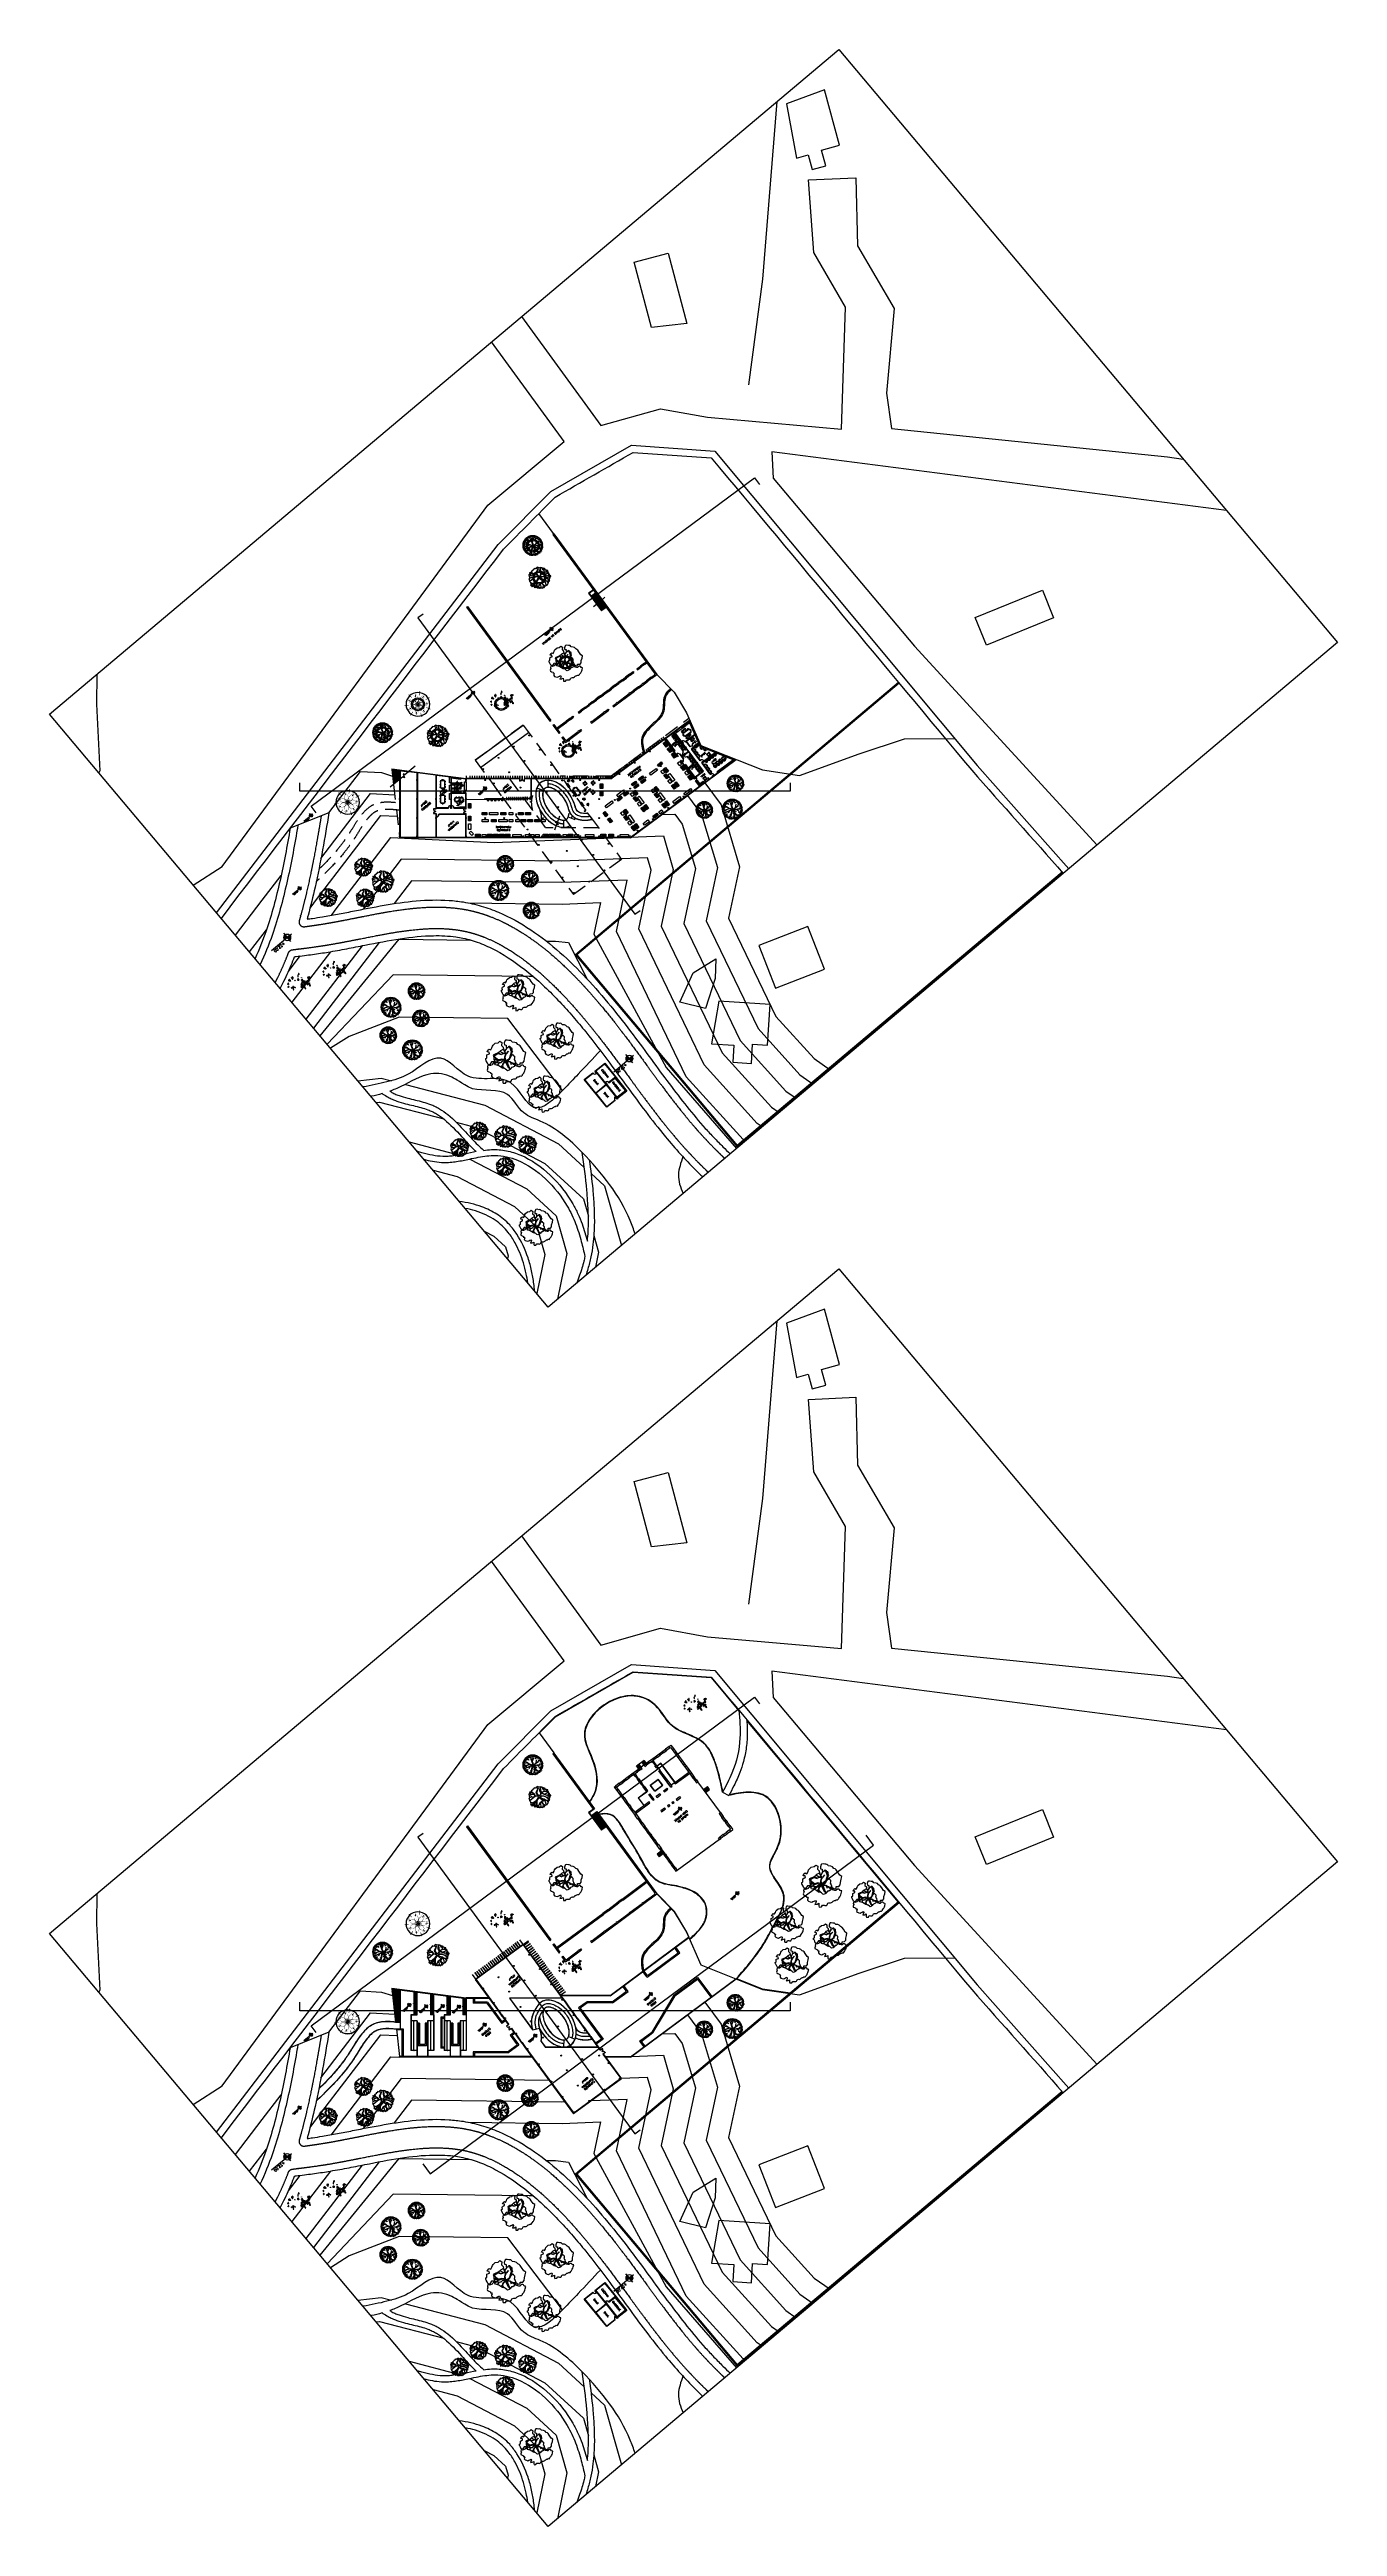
# Model space of a CAD drawing. Header units: millimetres. Extents: x 55520 to 96084, y -58491 to -49645.
# Drawn here: x 59351 to 59893, y -58475 to -57434 of the extents above; entities that cross this region are included whole.
import ezdxf
from ezdxf.enums import TextEntityAlignment as Align

# ---------------------------------------------------------------- set-up
doc = ezdxf.new("R2010")
doc.units = ezdxf.units.MM
doc.linetypes.add('HIDDEN', pattern=[9.525, 6.35, -3.175])
for name, color, linetype in [('05_Mobiliário', 1, 'Continuous'), ('Alvenaria Corte', 30, 'Continuous'), ('Alvenaria Vista', 40, 'Continuous'), ('ARQ-COTAS', 1, 'Continuous'), ('ARQ-SÍMBOLOS', 2, 'Continuous'), ('ARQ-TEXTO2', 2, 'Continuous'), ('ARQ-TEXTO3', 3, 'Continuous'), ('Caminhos Principais', 13, 'Continuous'), ('Cinza', 9, 'Continuous'), ('Curvas de Nível', 10, 'Continuous'), ('Edificações', 6, 'Continuous'), ('Esquadrias', 241, 'Continuous'), ('Limite Terreno', 20, 'Continuous'), ('Limites', 250, 'Continuous'), ('Linha Fina', 100, 'Continuous'), ('Mobiliário_cinza', 254, 'Continuous'), ('Pilares', 181, 'Continuous'), ('Projeção', 60, 'HIDDEN'), ('Árvores Existentes', 114, 'Continuous')]:
    doc.layers.add(name, color=color, linetype=linetype)
doc.layers.add('Intervenções', color=1, linetype='Continuous', true_color=0xff0000)
doc.styles.add('ATTR', font='romans.shx', dxfattribs={"width": 0.8, "height": 0.470416})
doc.styles.add('ROMANS', font='romans.shx')

# ---------------------------------------------------------------- blocks, each defined once
blk = doc.blocks.new('Quiosque e Banheiro')
at = {"layer": 'Alvenaria Corte'}
for p, q in [((50023.9, -44631.3), (50022.1, -44638.4)), ((50024.1, -44631.5), (50022.3, -44638.5)), ((50023.9, -44631.3), (50024.4, -44631.4)), ((50024.1, -44631.5), (50024.4, -44631.6)), ((50024.4, -44631.4), (50024.4, -44631.6)), ((50025.4, -44631.6), (50025.3, -44631.8)), ((50025.3, -44631.8), (50029.6, -44632.9)), ((50025.4, -44631.6), (50029.8, -44632.8)), ((50029.8, -44632.8), (50026.2, -44647.3)), ((50029.6, -44632.9), (50027.8, -44639.9)), ((50015.5, -44644.6), (50017.4, -44637.2)), ((50020.7, -44645.9), (50015.5, -44644.6)), ((50015.7, -44644.5), (50017.5, -44637.5)), ((50020.3, -44645.6), (50015.7, -44644.5)), ((50017.4, -44637.2), (50021.1, -44638.2)), ((50017.5, -44637.5), (50021, -44638.4)), ((50022.1, -44638.6), (50020.3, -44645.6)), ((50022.3, -44638.7), (50020.5, -44645.7)), ((50020.8, -44645.7), (50020.5, -44645.7)), ((50020.7, -44645.9), (50020.8, -44645.7)), ((50021.1, -44638.2), (50021, -44638.4)), ((50021.7, -44646.2), (50021.8, -44646)), ((50026.2, -44647.3), (50021.7, -44646.2)), ((50026, -44647.1), (50021.8, -44646)), ((50022, -44638.4), (50022, -44638.6)), ((50022, -44638.4), (50022.1, -44638.4)), ((50022, -44638.6), (50022.1, -44638.6)), ((50022.3, -44638.5), (50027.8, -44639.9)), ((50022.3, -44638.7), (50027.8, -44640.1)), ((50027.8, -44640.1), (50026, -44647.1))]:
    blk.add_line(p, q, dxfattribs=at)
at = {"layer": 'Alvenaria Vista'}
for p, q in [((50017.4, -44637.2), (50019.2, -44630.1)), ((50017.9, -44637.4), (50019.5, -44630.7)), ((50019.2, -44630.1), (50023.9, -44631.3)), ((50019.5, -44630.7), (50023.8, -44631.8))]:
    blk.add_line(p, q, dxfattribs=at)
at = {"layer": 'Esquadrias'}
for points in [[(50024.4, -44631.6), (50024.4, -44631.6), (50024.2, -44632.6), (50024.1, -44632.6)], [(50020.8, -44645.7), (50020.8, -44645.7), (50021.1, -44644.8), (50021, -44644.8)], [(50022, -44638.6), (50021.9, -44638.6), (50021.7, -44639.6), (50021.7, -44639.6)]]:
    blk.add_lwpolyline(points, close=True, dxfattribs=at)
at = {"layer": 'Linha Fina'}
for centre, start, end in [((50024.4, -44631.6), 254.36, 347.2976), ((50021.9, -44638.6), 164.36, 257.2976), ((50020.8, -44645.7), 344.36, 77.2976)]:
    blk.add_arc(centre, 0.975, start, end, dxfattribs=at)
at = {"layer": 'ARQ-TEXTO2', "char_height": 0.75, "attachment_point": 1, "rotation": 75.8288, "style": 'ROMANS'}
for s, insert in [('QUIOSQUE', (50019.4, -44637.1)), ('SANIT.', (50025.1, -44637.3)), ('COZINHA', (50018, -44643.9)), ('SANIT.', (50023.4, -44644))]:
    blk.add_mtext(s, dxfattribs=dict(at, insert=insert))
blk = doc.blocks.new('Nível_Planta')
at = {"layer": 'ARQ-SÍMBOLOS', "ltscale": 0.1}
h = blk.add_hatch(color=1, dxfattribs=at)
h.dxf.hatch_style = 1
h.paths.add_polyline_path([(-0.25, 0), (0, 0), (0, 0.25, 0.414214)])
h.paths.add_polyline_path([(0.25, 0), (0, 0), (0, -0.25, 0.414214)])
at = {"layer": 'ARQ-SÍMBOLOS', "color": 1}
for p, q in [((1.53, 0), (-0.4, 0)), ((0, 0.4), (0, -0.4))]:
    blk.add_line(p, q, dxfattribs=at)
at = {"layer": 'ARQ-SÍMBOLOS', "color": 1, "ltscale": 0.1}
blk.add_line((-0.25, 0), (0.25, 0), dxfattribs=at)
at = {"layer": 'ARQ-SÍMBOLOS', "color": 1}
blk.add_circle((0, 0), 0.25, dxfattribs=at)
at = {"layer": 'ARQ-TEXTO2', "style": 'ROMANS'}
blk.add_attdef('NIVEL-ACABADO', text='', height=0.2, dxfattribs=at).set_placement((0.43, 0.03), align=Align.BOTTOM_LEFT)
blk = doc.blocks.new('ARBOL')
at = {"color": 0, "linetype": 'ByBlock'}
for p, q in [((-1.59, 3.28), (-1.84, 3.34)), ((-1.2, 3.55), (-1.65, 3.82)), ((-1.36, 3.28), (-1.61, 3.28)), ((-1.08, 3.42), (-1.6, 3.77)), ((-1.27, 3.33), (-1.59, 3.28)), ((-1.25, 3.33), (-1.48, 3.05)), ((-1.31, 3.32), (-1.48, 3.05)), ((-1.38, 4.17), (-1.34, 4.04)), ((-1.34, 4.13), (-1.36, 4.18)), ((-1.34, 4.04), (-1.35, 3.66)), ((-1.3, 3.64), (-1.34, 4.13)), ((-1.11, 3.42), (-1.27, 3.33)), ((-1.1, 3.37), (-1.25, 3.33)), ((-1.03, 4.39), (-1.22, 4.4)), ((-0.98, 4.41), (-1.2, 4.42)), ((-0.98, 3.4), (-1.2, 3.55)), ((-1.1, 3.37), (-0.97, 3.06)), ((-1.02, 3.29), (-1.08, 3.42)), ((-0.54, 4), (-1.03, 4.39)), ((-1.01, 3.45), (-0.91, 3.88)), ((-0.93, 3.01), (-1.01, 3.39)), ((-0.91, 3.05), (-0.98, 3.4)), ((-0.97, 3.44), (-0.9, 3.9)), ((-0.89, 4.31), (-0.91, 4.43)), ((-0.51, 4.01), (-0.89, 4.31)), ((-0.59, 4.07), (-0.58, 4.16)), ((-0.33, 3.17), (-0.54, 4)), ((-0.52, 4.03), (-0.53, 4.13)), ((-0.35, 3.49), (-0.51, 4.01)), ((-0.36, 3.57), (-0.3, 3.78)), ((-0.3, 3.45), (-0.35, 3.49)), ((-0.29, 3.14), (-0.34, 3.44)), ((-0.33, 3.51), (-0.26, 3.77)), ((-0.3, 3.47), (-0.24, 3.79)), ((-0.26, 3.14), (-0.3, 3.45)), ((-2.12, 2.47), (-2.28, 2.39)), ((-2.11, 2.44), (-2.19, 2.31)), ((-1.58, 2.24), (-2.19, 2.31)), ((-1.96, 2.94), (-2.14, 2.45)), ((-1.91, 2.92), (-2.12, 2.47)), ((-1.77, 2.22), (-1.97, 2)), ((-1.48, 3.05), (-1.91, 2.97)), ((-1.89, 2.94), (-1.5, 3.02)), ((-1.68, 1.8), (-1.89, 1.63)), ((-1.87, 1.62), (-1.68, 1.75)), ((-1.51, 2.25), (-1.86, 1.94)), ((-1.83, 2.17), (-1.41, 2.04)), ((-1.8, 1.52), (-1.79, 1.53)), ((-1.36, 2.27), (-1.77, 2.22)), ((-1.68, 1.75), (-1.76, 1.59)), ((-1.64, 1.78), (-1.72, 1.6)), ((-1.35, 1.93), (-1.68, 1.8)), ((-1.32, 1.91), (-1.64, 1.78)), ((-1.33, 2.25), (-1.56, 1.59)), ((-1.11, 2.58), (-1.41, 2.27)), ((-1.1, 2.57), (-1.36, 2.27)), ((-1.17, 1.95), (-1.35, 1.93)), ((-1.19, 1.88), (-1.32, 1.91)), ((-1.31, 2.27), (-1.04, 2.58)), ((-1.19, 1.95), (-1.16, 1.62)), ((-0.99, 2.12), (-1.17, 1.96)), ((-1.04, 2.05), (-1.17, 1.95)), ((-1.16, 1.59), (-1.15, 1.94)), ((-0.77, 2.71), (-1.11, 2.58)), ((-0.73, 2.67), (-1.1, 2.57)), ((-0.97, 2.1), (-1.04, 2.05)), ((-0.93, 2.41), (-0.99, 2.12)), ((-0.92, 2.35), (-0.97, 2.1)), ((-0.72, 2.68), (-0.94, 2.99)), ((-0.74, 2.76), (-0.93, 3.01)), ((-0.57, 2.67), (-0.92, 2.35)), ((-0.73, 2.8), (-0.91, 3.05)), ((-0.91, 2.4), (-0.69, 2.7)), ((-0.63, 2.68), (-0.91, 2.4)), ((-0.55, 2.67), (-0.74, 2.76)), ((-0.55, 2.67), (-0.73, 2.8)), ((-0.63, 2.59), (-0.71, 2.14)), ((-0.57, 2.67), (-0.7, 2.12)), ((-0.7, 2.12), (-0.63, 1.84)), ((-0.65, 1.83), (-0.68, 1.66)), ((-0.68, 1.66), (-0.67, 1.63)), ((-0.62, 1.8), (-0.66, 1.67)), ((-0.66, 1.67), (-0.65, 1.63)), ((-0.55, 2.48), (-0.65, 2.13)), ((-0.65, 2.13), (-0.61, 1.86)), ((-0.63, 1.84), (-0.5, 1.76)), ((-0.61, 1.86), (-0.45, 1.78)), ((-0.57, 2.67), (-0.33, 3.17)), ((-0.57, 2.67), (-0.29, 3.14)), ((-0.57, 2.67), (-0.5, 2.48)), ((-0.49, 2.73), (-0.51, 2.67)), ((-0.51, 2.67), (-0.46, 2.49)), ((-0.5, 2.48), (0.11, 2.1)), ((-0.5, 1.76), (-0.26, 1.69)), ((-0.46, 2.49), (-0.44, 2.67)), ((-0.45, 1.78), (-0.21, 1.71)), ((-0.44, 2.8), (-0.26, 3.1)), ((-0.44, 2.7), (-0.22, 2.85)), ((-0.44, 2.67), (-0.44, 2.8)), ((-0.43, 2.66), (-0.26, 2.79)), ((-0.42, 2.63), (0.23, 2.13)), ((-0.42, 2.58), (0.08, 2.2)), ((-0.41, 2.46), (-0.42, 2.58)), ((0.07, 2.15), (-0.41, 2.46)), ((-0.39, 2.61), (-0.13, 2.82)), ((0.08, 2.2), (-0.35, 2.48)), ((-0.26, 2.79), (-0.11, 2.85)), ((-0.13, 2.82), (-0.02, 2.82)), ((-0.11, 2.85), (0.24, 2.85)), ((-0.02, 2.82), (0.26, 2.62)), ((0.05, 2.79), (0.29, 2.83)), ((0.23, 2.13), (0.07, 2.15)), ((0.11, 2.1), (0.32, 2.08)), ((0.21, 2.85), (0.55, 2.98)), ((0.24, 2.85), (0.46, 2.8)), ((0.26, 2.13), (0.37, 2.13)), ((0.32, 2.08), (0.44, 1.93)), ((0.33, 2.85), (0.56, 2.98)), ((0.37, 2.13), (0.51, 2.16)), ((0.43, 2.06), (0.47, 1.98)), ((0.44, 2.06), (0.5, 2.09)), ((0.46, 2.8), (0.72, 2.82)), ((0.55, 2.98), (0.62, 3.09)), ((0.59, 2.98), (0.7, 3.04)), ((0.85, 2.83), (1.01, 2.85))]:
    blk.add_line(p, q, dxfattribs=at)
for q in [(-0.27, 3.28), (-0.26, 3.28)]:
    blk.add_line((-0.27, 3.28), q)
at = {"color": 0, "linetype": 'ByBlock', "flags": 128}
for points in [[(-2.06, 1.57), (-2.1, 1.18), (-2.16, 1.08), (-2.33, 1.09), (-2.52, 1.23), (-2.72, 1.36), (-2.8, 1.37), (-2.92, 1.55), (-2.84, 1.69), (-2.96, 1.87), (-3.04, 2.03), (-2.93, 2.21), (-2.84, 2.32), (-2.97, 2.49), (-3.21, 2.38), (-3.25, 2.63), (-3.18, 2.83), (-2.96, 2.83), (-2.96, 3.15), (-3.03, 3.35), (-3.02, 3.5), (-2.9, 3.87), (-2.63, 4.1), (-2.53, 4.4), (-2.25, 4.38), (-2.08, 4.05), (-1.78, 3.98), (-1.6, 3.76), (-1.82, 3.41), (-1.89, 3.14), (-1.94, 2.95), (-2.13, 2.74), (-2.33, 2.43), (-2.13, 2.27), (-1.99, 2.01), (-1.72, 1.86), (-2.06, 1.57)], [(-1.68, 1.61), (-1.79, 1.58), (-1.8, 1.41), (-1.82, 1.29), (-1.94, 1.13), (-2.05, 1.02), (-2.24, 0.96), (-2.17, 0.75), (-2.05, 0.68), (-1.99, 0.38), (-1.9, 0.29), (-1.7, 0.31), (-1.46, 0.34), (-1.43, 0.25), (-1.3, 0.31), (-1.18, 0.25), (-1.16, 0.11), (-1.11, -0.01), (-0.93, -0.07), (-0.71, -0.02), (-0.5, 0.04), (-0.42, 0.19), (-0.32, 0.33), (-0.21, 0.51), (-0.06, 0.41), (-0.01, 0.18), (0, 0), (0.21, 0.2), (0.35, 0.41), (0.53, 0.14), (0.64, 0.02), (0.89, 0.19), (0.89, 0.45), (1.05, 0.53), (1.14, 0.57), (1.26, 0.63), (1.31, 0.68), (1.36, 0.79), (1.33, 0.91), (1.33, 1.01), (1.41, 1.13), (1.5, 1.2), (1.58, 1.24), (1.69, 1.33), (1.73, 1.41), (1.74, 1.48), (1.78, 1.61), (1.81, 1.68), (1.87, 1.74), (1.95, 1.83), (2.01, 1.95), (2.17, 2.03), (2.19, 2.2), (2.18, 2.29), (2.21, 2.52), (2.2, 2.62), (2.19, 2.83), (2.14, 3), (2.04, 3.3), (1.96, 3.28), (1.83, 3.24), (1.68, 3.31), (1.59, 3.31), (1.42, 3.21), (1.36, 2.95), (1.25, 2.88), (0.99, 2.81), (0.8, 2.84), (0.71, 2.82), (0.71, 2.6), (0.61, 2.4), (0.51, 2.31), (0.51, 2.16), (0.5, 2.05), (0.42, 1.87), (0.28, 1.69), (0.16, 1.68), (-0.06, 1.73), (-0.2, 1.72), (-0.43, 1.62), (-0.72, 1.63), (-1.02, 1.63), (-1.26, 1.56), (-1.42, 1.52), (-1.66, 1.63), (-1.68, 1.61)], [(-2.01, 4.81), (-1.93, 4.5), (-1.8, 4.29), (-1.57, 4.38), (-1.52, 4.31), (-1.47, 4.17), (-1.38, 4.17), (-1.23, 4.26), (-1.2, 4.36), (-1.23, 4.45), (-1.13, 4.5), (-1.06, 4.48), (-0.97, 4.41), (-0.82, 4.45), (-0.72, 4.36), (-0.6, 4.17), (-0.45, 4.08), (-0.47, 3.89), (-0.39, 3.77), (-0.18, 3.8), (-0.09, 3.75), (0.07, 3.72), (0.18, 3.54), (0.25, 3.36), (0.47, 3.26), (0.67, 3.04), (1.06, 3.03), (1.23, 3.19), (1.12, 3.38), (1.43, 3.59), (1.47, 3.85), (1.3, 4.14), (1.2, 4.54), (1.06, 4.88), (0.77, 4.88), (0.29, 5.11), (0.01, 5.24), (-0.15, 5.26), (-0.34, 5.24), (-0.61, 5.31), (-0.83, 5.27), (-1.12, 5.14), (-1.22, 5.16), (-1.37, 5.21), (-1.51, 5.15), (-1.59, 5.08), (-1.83, 5), (-1.98, 4.88), (-2.01, 4.81)]]:
    blk.add_lwpolyline(points, dxfattribs=at)
blk = doc.blocks.new('tree 17')
at = {"color": 0, "linetype": 'ByBlock'}
for p, q in [((-0.1, 0.07), (-1.74, -0.38)), ((-1.74, -0.38), (-0.08, 0.07)), ((-0.08, 0.15), (-1.51, 1.22)), ((-1.51, 1.22), (-0.1, 0.07)), ((-0.89, 0.73), (-1.34, 0.76)), ((-0.72, -0.11), (-1.34, 0.15)), ((-0.15, 0.77), (-0.81, 1.66)), ((-0.81, 1.66), (-0.08, 0.82)), ((-0.08, 0.82), (-0.62, 1.04)), ((-0.08, 0.07), (-0.54, -0.51)), ((-0.43, -0.5), (-0.05, 0.06)), ((-0.05, 0.06), (-0.33, -0.4)), ((-0.33, -0.4), (0.08, 0.06)), ((-0.22, 1.81), (-0.08, 0.15)), ((-0.03, 0.27), (-0.18, 1.75)), ((-0.18, 1.75), (-0.15, 0.77)), ((0.33, 1.07), (-0.03, 0.27)), ((0, 0.19), (1.35, 1.12)), ((1.54, 0.29), (0, 0.19)), ((1.35, 1.12), (0.02, 0.27)), ((0.02, 0.27), (0.33, 1.07)), ((0.08, 0.06), (0.63, -1.4)), ((0.63, -1.4), (0.1, 0.14)), ((0.1, 0.14), (0.44, -0.79)), ((0.15, 0.15), (1.54, 0.29)), ((0.36, -0.68), (0.15, 0.15)), ((0.77, 0.78), (0.91, 1.26)), ((0.86, 0.22), (1.42, -0.3)), ((-0.54, -0.51), (-1.41, -0.88)), ((-1.41, -0.88), (-0.51, -0.55)), ((-0.69, -1.37), (-0.43, -0.5)), ((-0.51, -0.55), (-0.69, -1.37)), ((1.18, -1.16), (0.36, -0.68)), ((0.44, -0.79), (1.18, -1.16))]:
    blk.add_line(p, q, dxfattribs=at)
for points in [[(-2.02, 0.17, 0.288328), (-2.33, 0.24)], [(-2.33, 0.24, 0.288328), (-2.02, 0.17)], [(-1.82, 0.44, 0.362144), (-2.27, 0.6)], [(-2.27, 0.6, 0.362144), (-1.82, 0.44)], [(-1.75, 0.92, 0.295875), (-2.18, 0.83)], [(-2.18, 0.83, 0.295875), (-1.75, 0.92)], [(-1.95, 1.39, 0.525994), (-1.77, 1.17)], [(-1.77, 1.17, 0.525994), (-1.95, 1.39)], [(-1.56, 0.12, 0.309468), (-1.93, 0.08)], [(-1.93, 0.08, 0.309468), (-1.56, 0.12)], [(-1.39, 1.33, 0.363335), (-1.73, 1.69)], [(-1.73, 1.69, 0.363335), (-1.39, 1.33)], [(-1.7, 1.06, 0.343163), (-1.38, 0.88)], [(-1.38, 0.88, 0.343163), (-1.7, 1.06)], [(-1.15, 1.67, 0.420523), (-1.52, 1.79)], [(-1.52, 1.79, 0.420523), (-1.15, 1.67)], [(-1.07, 2.21, 0.45154), (-0.99, 1.9)], [(-0.99, 1.9, 0.45154), (-1.07, 2.21)], [(-1.01, 1.76, 0.408258), (-0.81, 1.45)], [(-0.81, 1.45, 0.408258), (-1.01, 1.76)], [(-0.73, 2.36, 0.375302), (-0.64, 1.85)], [(-0.64, 1.85, 0.375302), (-0.73, 2.36)], [(-0.19, 2.05, 0.30277), (-0.5, 2.35)], [(-0.5, 2.35, 0.30277), (-0.19, 2.05)], [(-0.05, 2.05, 0.340953), (-0.03, 1.67)], [(-0.03, 1.67, 0.340953), (-0.05, 2.05)], [(0.11, 2.46, 0.350689), (0.02, 2.17)], [(0.02, 2.17, 0.350689), (0.11, 2.46)], [(0.48, 2.44, 0.27027), (0.33, 1.92)], [(0.33, 1.92, 0.27027), (0.48, 2.44)], [(0.71, 2.31, 0.218613), (0.77, 1.87)], [(0.77, 1.87, 0.218613), (0.71, 2.31)], [(0.91, 1.84, 0.440076), (0.72, 1.49)], [(0.72, 1.49, 0.440076), (0.91, 1.84)], [(1.25, 2.09, 0.288468), (1.02, 1.85)], [(1.02, 1.85, 0.288468), (1.25, 2.09)], [(1.59, 1.9, 0.268637), (1.17, 1.54)], [(1.17, 1.54, 0.268637), (1.59, 1.9)], [(1.65, 1.12, 0.341117), (1.33, 0.91)], [(1.33, 0.91, 0.341117), (1.65, 1.12)], [(1.65, 1.67, 0.386862), (1.54, 1.27)], [(1.54, 1.27, 0.386862), (1.65, 1.67)], [(1.9, 0.18, 0.326555), (1.54, 0.15)], [(1.54, 0.15, 0.326555), (1.9, 0.18)], [(2.23, 0.87, 0.343561), (1.71, 0.75)], [(1.71, 0.75, 0.343561), (2.23, 0.87)], [(2.07, 1.22, 0.443589), (1.77, 1.12)], [(1.77, 1.12, 0.443589), (2.07, 1.22)], [(2.2, 0.63, 0.38021), (1.89, 0.35)], [(1.89, 0.35, 0.38021), (2.2, 0.63)], [(2.32, 0.02, 0.383832), (2.06, 0.12)], [(2.06, 0.12, 0.383832), (2.32, 0.02)], [(-1.89, -0.05, 0.289447), (-2.23, -0.37)], [(-2.23, -0.37, 0.289447), (-1.89, -0.05)], [(-1.73, -0.51, 0.447347), (-2.23, -0.63)], [(-2.23, -0.63, 0.447347), (-1.73, -0.51)], [(-1.78, -0.86, 0.306984), (-2.08, -0.95)], [(-2.08, -0.95, 0.306984), (-1.78, -0.86)], [(-1.53, -1, 0.414115), (-1.69, -1.4)], [(-1.69, -1.4, 0.414115), (-1.53, -1)], [(-1.37, -0.67, 0.315606), (-1.66, -0.85)], [(-1.66, -0.85, 0.315606), (-1.37, -0.67)], [(-1.18, -1.28, 0.365918), (-1.58, -1.64)], [(-1.58, -1.64, 0.365918), (-1.18, -1.28)], [(-1.03, -1.61, 0.559657), (-1.26, -1.84)], [(-1.26, -1.84, 0.559657), (-1.03, -1.61)], [(-0.76, -1.19, 0.285981), (-0.93, -1.55)], [(-0.93, -1.55, 0.285981), (-0.76, -1.19)], [(-0.79, -1.62, 0.321275), (-0.68, -2.02)], [(-0.68, -2.02, 0.321275), (-0.79, -1.62)], [(-0.31, -1.65, 0.362047), (-0.48, -2.17)], [(-0.48, -2.17, 0.362047), (-0.31, -1.65)], [(-0.04, -1.88, 0.345907), (-0.11, -2.18)], [(-0.11, -2.18, 0.345907), (-0.04, -1.88)], [(0.01, -1.41, 0.328832), (0.04, -1.76)], [(0.04, -1.76, 0.328832), (0.01, -1.41)], [(0.21, -1.77, 0.339938), (0.49, -2.07)], [(0.49, -2.07, 0.339938), (0.21, -1.77)], [(0.62, -1.58, 0.235997), (0.72, -2.09)], [(0.72, -2.09, 0.235997), (0.62, -1.58)], [(0.79, -1.2, 0.368927), (0.99, -1.5)], [(0.99, -1.5, 0.368927), (0.79, -1.2)], [(0.99, -1.63, 0.337084), (1.06, -1.92)], [(1.06, -1.92, 0.337084), (0.99, -1.63)], [(1.53, -1.54, 0.303563), (1.13, -1.41)], [(1.13, -1.41, 0.303563), (1.53, -1.54)], [(1.68, -0.79, 0.340003), (1.34, -0.64)], [(1.34, -0.64, 0.340003), (1.68, -0.79)], [(1.76, -1.42, 0.316942), (1.41, -1.03)], [(1.41, -1.03, 0.316942), (1.76, -1.42)], [(2.13, -0.53, 0.317134), (1.74, -0.65)], [(1.74, -0.65, 0.317134), (2.13, -0.53)], [(1.75, -0.9, 0.40592), (1.94, -1.11)], [(1.94, -1.11, 0.40592), (1.75, -0.9)], [(2.27, -0.35, 0.351781), (1.83, -0.17)], [(1.83, -0.17, 0.351781), (2.27, -0.35)]]:
    blk.add_lwpolyline(points, format="xyb")
at = {"lineweight": 40}
blk.add_circle((0, 0), 2.24, dxfattribs=at)
blk = doc.blocks.new('árvore_media')
for p, q in [((55223.13, -51942.07), (55223.75, -51942.35)), ((55223.73, -51941.65), (55223.2, -51941.76)), ((55224.3, -51941.87), (55223.35, -51941.45)), ((55224.65, -51941.34), (55223.66, -51940.88)), ((55223.66, -51940.91), (55224.06, -51941.73)), ((55224.56, -51940.6), (55223.9, -51940.57)), ((55225.16, -51943.46), (55224.3, -51941.87)), ((55224.48, -51942.41), (55224.3, -51942.04)), ((55224.72, -51941.34), (55224.45, -51940.06)), ((55225.18, -51942.38), (55224.65, -51941.34)), ((55225.27, -51942.33), (55224.72, -51941.34)), ((55224.74, -51939.89), (55225.62, -51940.54)), ((55225.38, -51940.37), (55225.54, -51939.52)), ((55225.62, -51940.54), (55225.76, -51941.34)), ((55225.76, -51941.34), (55226.29, -51942.1)), ((55226.15, -51940.06), (55225.91, -51940.97)), ((55225.91, -51940.97), (55225.96, -51941.19)), ((55225.96, -51941.19), (55226.22, -51941.53)), ((55226.59, -51939.35), (55226.15, -51940.06)), ((55226.22, -51941.53), (55226.26, -51941.19)), ((55226.26, -51941.19), (55227.15, -51940.8)), ((55226.42, -51941.48), (55226.95, -51941.17)), ((55226.79, -51942.92), (55226.42, -51941.48)), ((55226.95, -51939.38), (55227.19, -51940.18)), ((55226.95, -51941.17), (55227.87, -51941.28)), ((55227.26, -51940.83), (55227.08, -51941.02)), ((55227.1, -51941.02), (55227.76, -51941.17)), ((55227.17, -51940.8), (55227.19, -51940.12)), ((55227.23, -51940.09), (55227.26, -51940.83)), ((55227.28, -51940.08), (55227.84, -51939.55)), ((55227.76, -51941.17), (55228.36, -51939.86)), ((55227.87, -51941.28), (55229.38, -51940.66)), ((55228.07, -51942.64), (55229.57, -51940.91)), ((55229.57, -51940.94), (55228.36, -51942.61)), ((55229, -51942.66), (55229.66, -51941.93)), ((55229.15, -51940.4), (55229.02, -51941.53)), ((55229.66, -51941.93), (55229.15, -51942.66)), ((55229.68, -51941.93), (55229.77, -51941.28)), ((55229.68, -51941.93), (55230.08, -51942.07)), ((55224.01, -51943.46), (55223, -51942.64)), ((55223.7, -51942.41), (55223.02, -51942.44)), ((55223.37, -51942.95), (55223.02, -51943.46)), ((55223.46, -51944.19), (55223.15, -51944.02)), ((55223.53, -51944.02), (55223.37, -51944.53)), ((55224.01, -51943.46), (55223.53, -51944.02)), ((55224.61, -51942.61), (55223.7, -51942.41)), ((55223.7, -51943.85), (55223.93, -51944.33)), ((55223.93, -51944.33), (55223.73, -51945.13)), ((55223.75, -51942.35), (55224.5, -51942.5)), ((55225.09, -51943.71), (55224.01, -51943.46)), ((55224.04, -51943.46), (55224.96, -51943.54)), ((55224.06, -51945.55), (55224.9, -51944.42)), ((55225.05, -51944.5), (55224.06, -51945.52)), ((55224.5, -51942.5), (55224.48, -51942.41)), ((55224.96, -51943.54), (55224.61, -51942.61)), ((55224.76, -51945.72), (55224.65, -51945.97)), ((55226.22, -51944.9), (55224.76, -51945.69)), ((55226.33, -51945.04), (55224.76, -51945.72)), ((55224.92, -51944.42), (55225.09, -51943.71)), ((55225.36, -51943.68), (55225.05, -51944.5)), ((55225.34, -51943.46), (55225.16, -51943.46)), ((55226, -51943.12), (55225.18, -51942.38)), ((55225.23, -51945.55), (55225.29, -51946.29)), ((55226.4, -51943.03), (55225.27, -51942.33)), ((55226, -51943.15), (55225.34, -51943.46)), ((55225.82, -51943.4), (55225.36, -51943.68)), ((55226.35, -51943.34), (55225.82, -51943.4)), ((55226.48, -51944.16), (55226.22, -51944.9)), ((55226.29, -51942.1), (55226.4, -51943)), ((55226.71, -51944.25), (55226.33, -51945.04)), ((55226.35, -51943.34), (55226.48, -51944.16)), ((55226.64, -51943.37), (55227.32, -51944.16)), ((55226.64, -51943.4), (55226.71, -51944.25)), ((55226.79, -51943.29), (55228.34, -51942.75)), ((55226.79, -51943.32), (55227.48, -51944.14)), ((55226.82, -51942.95), (55228.07, -51942.64)), ((55227.32, -51944.16), (55227.26, -51944.96)), ((55227.26, -51944.96), (55227.57, -51945.64)), ((55227.57, -51945.64), (55227.35, -51946.46)), ((55227.37, -51944.96), (55227.92, -51946.26)), ((55227.39, -51944.98), (55228.32, -51945.47)), ((55227.5, -51944.31), (55227.41, -51944.84)), ((55227.41, -51944.84), (55228.32, -51945.41)), ((55227.48, -51944.14), (55229.99, -51944.14)), ((55227.5, -51944.31), (55228.36, -51944.28)), ((55228.32, -51945.41), (55229.13, -51945.61)), ((55228.32, -51945.47), (55228.36, -51946.06)), ((55228.34, -51942.75), (55229.75, -51942.83)), ((55228.36, -51942.61), (55229, -51942.66)), ((55228.36, -51944.28), (55228.74, -51945.01)), ((55228.58, -51944.7), (55229.44, -51944.96)), ((55229.15, -51942.69), (55229.73, -51942.75)), ((55229.73, -51942.75), (55230.13, -51942.3)), ((55229.75, -51942.83), (55230.1, -51943.63))]:
    blk.add_line(p, q)
for points in [[(55223.9, -51940.57), (55223.66, -51940.53), (55223.66, -51940.91), (55223.61, -51941.23), (55223.35, -51941.45), (55223.06, -51941.48), (55223.2, -51941.76), (55223.13, -51942.07), (55222.89, -51942.22), (55223.02, -51942.44), (55223, -51942.64), (55222.75, -51943.04), (55223.02, -51943.46), (55223.36, -51943.71), (55223.15, -51944.02), (55223.25, -51944.27), (55223.37, -51944.53), (55223.66, -51944.66), (55223.73, -51945.13), (55223.97, -51945.33), (55224.06, -51945.52), (55224.46, -51945.69), (55224.65, -51945.97), (55224.68, -51946.18), (55225.29, -51946.29), (55225.65, -51946.18), (55225.95, -51946.68), (55226.26, -51946.4), (55226.61, -51946.57), (55226.78, -51946.4), (55227.35, -51946.46), (55227.69, -51946.29), (55227.92, -51946.26), (55228.08, -51945.83), (55228.36, -51946.06), (55228.85, -51946.11), (55229.13, -51945.61), (55229.18, -51945.3), (55229.44, -51944.96), (55229.76, -51944.91), (55229.84, -51944.49), (55230.03, -51944.27), (55229.99, -51944.14), (55230.12, -51943.88), (55230.1, -51943.63), (55230.42, -51943.14), (55230.26, -51942.93), (55230.61, -51942.19), (55230.13, -51942.3), (55230.08, -51942.07), (55230.03, -51941.73), (55230.17, -51941.3), (55229.77, -51941.28), (55229.57, -51940.91), (55229.54, -51940.6), (55229.38, -51940.66), (55229.15, -51940.4), (55228.77, -51940.38), (55228.46, -51940.07), (55228.36, -51939.86), (55228.21, -51939.46), (55227.84, -51939.55), (55227.5, -51939.29), (55226.95, -51939.38), (55226.81, -51939.5), (55226.59, -51939.35), (55226.15, -51939.22), (55225.9, -51939.46), (55225.59, -51939.32), (55225.54, -51939.52), (55225.24, -51939.61), (55225.12, -51939.85), (55224.74, -51939.89), (55224.55, -51939.82), (55224.45, -51940.06)], [(55223.28, -51940.74), (55223.14, -51940.91), (55223.3, -51941.16), (55223.5, -51940.95)], [(55228.65, -51940.06), (55228.87, -51939.92), (55229.05, -51940.06), (55228.85, -51940.2)], [(55226.66, -51942.92), (55226.55, -51942.95), (55226.53, -51943.03), (55226.62, -51943)], [(55228.24, -51946.12), (55228.02, -51946.26), (55228.04, -51946.55), (55228.26, -51946.38)], [(55230.5, -51942.68), (55230.42, -51942.86), (55230.59, -51943.04), (55230.67, -51942.86)]]:
    blk.add_lwpolyline(points, close=True)
at = {"style": 'ATTR', "width": 0.8, "flags": 9}
blk.add_attdef('ESTCODE', (55226.66, -51942.92), '', height=0.0000158, dxfattribs=at)
blk = doc.blocks.new('tree 24')
at = {"flags": 128}
for points in [[(-2.76, 0.79, 0, 0.2, 0), (-2.56, 0.73, 0.2, 0.07, 0), (-1.78, 0.51, 0, 0, 0)], [(0, 0, 0.1, 0.0832, 0.09359), (-0.67, 0.24, 0.0832, 0.07, 0.120632), (-1.22, 0.2, 0.07, 0.0494, 0.042982), (-1.53, 0.07, 0.0494, 0.03, -0.045506), (-1.81, -0.06, 0.03, 0.0165, -0.065495), (-2.24, -0.13, 0.0165, 0, -0.053115), (-2.76, -0.1, 0, 0, 0)], [(0, 0, 0.1, 0.0832, -0.09359), (-0.53, -0.47, 0.0832, 0.07, -0.120632), (-1.06, -0.63, 0.07, 0.0494, -0.042982), (-1.4, -0.62, 0.0494, 0.03, 0.045506), (-1.71, -0.61, 0.03, 0.0165, 0.065495), (-2.13, -0.7, 0.0165, 0, 0.053115), (-2.61, -0.92, 0, 0, 0)], [(0, 0, 0.1, 0.0832, -0.09359), (-0.7, 0.12, 0.0832, 0.07, -0.120632), (-1.16, 0.44, 0.07, 0.0494, -0.042982), (-1.36, 0.7, 0.0494, 0.03, 0.045506), (-1.54, 0.95, 0.03, 0.0165, 0.065495), (-1.87, 1.23, 0.0165, 0, 0.053115), (-2.34, 1.47, 0, 0, 0)], [(-1.2, 1.02, 0.05, 0.25, 0), (-1.36, 1.15, 0.25, 0.04, 0), (-1.74, 1.47, 0, 0, 0)], [(0, 0, 0.1, 0.0832, 0.09359), (-0.23, 0.67, 0.0832, 0.07, 0.120632), (-0.61, 1.08, 0.07, 0.0494, 0.042982), (-0.9, 1.23, 0.0494, 0.03, -0.045506), (-1.17, 1.38, 0.03, 0.0165, -0.065495), (-1.5, 1.67, 0.0165, 0, -0.053115), (-1.8, 2.1, 0, 0, 0)], [(0, 0, 0.1, 0.0832, 0.09359), (-0.61, -0.37, 0.0832, 0.07, 0.120632), (-0.92, -0.83, 0.07, 0.0494, 0.042982), (-1, -1.15, 0.0494, 0.03, -0.045506), (-1.09, -1.45, 0.03, 0.0165, -0.065495), (-1.29, -1.83, 0.0165, 0, -0.053115), (-1.64, -2.22, 0, 0, 0)], [(-1.1, 2.65, 0, 0.2, 0), (-1.02, 2.46, 0.2, 0.07, 0), (-0.71, 1.71, 0, 0, 0)], [(0, 0, 0.1, 0.0832, -0.09359), (0.03, -0.71, 0.0832, 0.07, -0.120632), (-0.17, -1.23, 0.07, 0.0494, -0.042982), (-0.38, -1.48, 0.0494, 0.03, 0.045506), (-0.58, -1.72, 0.03, 0.0165, 0.065495), (-0.78, -2.1, 0.0165, 0, 0.053115), (-0.91, -2.61, 0, 0, 0)], [(-0.21, -0.04, 0, 0.15, 0), (-0.42, -0.08, 0.15, 0, 0), (-0.84, -0.17, 0, 0, 0)], [(-0.16, 0.14, 0, 0.15, 0), (-0.33, 0.27, 0.15, 0, 0), (-0.66, 0.55, 0, 0, 0)], [(0, 0, 0.1, 0.0832, -0.09359), (-0.34, 0.63, 0.0832, 0.07, -0.120632), (-0.38, 1.18, 0.07, 0.0494, -0.042982), (-0.3, 1.5, 0.0494, 0.03, 0.045506), (-0.22, 1.8, 0.03, 0.0165, 0.065495), (-0.21, 2.23, 0.0165, 0, 0.053115), (-0.32, 2.75, 0, 0, 0)], [(0, 0, 0.1, 0.0832, 0.09359), (-0.09, -0.71, 0.0832, 0.07, 0.120632), (0.08, -1.24, 0.07, 0.0494, 0.042982), (0.27, -1.5, 0.0494, 0.03, -0.045506), (0.46, -1.76, 0.03, 0.0165, -0.065495), (0.63, -2.15, 0.0165, 0, -0.053115), (0.71, -2.67, 0, 0, 0)], [(0.05, 1.58, 0.05, 0.25, 0), (0.05, 1.78, 0.25, 0.04, 0), (0.07, 2.28, 0, 0, 0)], [(0.01, 0.21, 0, 0.15, 0), (0.01, 0.43, 0.15, 0, 0), (0.02, 0.86, 0, 0, 0)], [(0, 0, 0.1, 0.0832, 0.09359), (0.38, 0.6, 0.0832, 0.07, 0.120632), (0.46, 1.15, 0.07, 0.0494, 0.042982), (0.4, 1.47, 0.0494, 0.03, -0.045506), (0.35, 1.78, 0.03, 0.0165, -0.065495), (0.37, 2.21, 0.0165, 0, -0.053115), (0.52, 2.72, 0, 0, 0)], [(0, 0, 0.1, 0.0832, -0.09359), (0.28, 0.66, 0.0832, 0.07, -0.120632), (0.69, 1.03, 0.07, 0.0494, -0.042982), (0.99, 1.17, 0.0494, 0.03, 0.045506), (1.27, 1.29, 0.03, 0.0165, 0.065495), (1.61, 1.55, 0.0165, 0, 0.053115), (1.95, 1.96, 0, 0, 0)], [(0, 0, 0.1, 0.0832, 0.09359), (0.71, 0.07, 0.0832, 0.07, 0.120632), (1.19, 0.35, 0.07, 0.0494, 0.042982), (1.4, 0.6, 0.0494, 0.03, -0.045506), (1.61, 0.84, 0.03, 0.0165, -0.065495), (1.96, 1.09, 0.0165, 0, -0.053115), (2.45, 1.29, 0, 0, 0)], [(0, 0, 0.1, 0.0832, -0.09359), (0.68, 0.19, 0.0832, 0.07, -0.120632), (1.23, 0.11, 0.07, 0.0494, -0.042982), (1.53, -0.05, 0.0494, 0.03, 0.045506), (1.8, -0.19, 0.03, 0.0165, 0.065495), (2.22, -0.29, 0.0165, 0, 0.053115), (2.75, -0.3, 0, 0, 0)], [(0, 0, 0.1, 0.0832, -0.09359), (0.58, -0.42, 0.0832, 0.07, -0.120632), (0.85, -0.9, 0.07, 0.0494, -0.042982), (0.92, -1.22, 0.0494, 0.03, 0.045506), (0.98, -1.53, 0.03, 0.0165, 0.065495), (1.15, -1.92, 0.0165, 0, 0.053115), (1.48, -2.34, 0, 0, 0)], [(0, 0, 0.1, 0.0832, 0.09359), (0.5, -0.51, 0.0832, 0.07, 0.120632), (1.02, -0.71, 0.07, 0.0494, 0.042982), (1.35, -0.72, 0.0494, 0.03, -0.045506), (1.66, -0.74, 0.03, 0.0165, -0.065495), (2.07, -0.85, 0.0165, 0, -0.053115), (2.53, -1.11, 0, 0, 0)], [(0.17, 0.13, 0, 0.15, 0), (0.34, 0.26, 0.15, 0, 0), (0.69, 0.52, 0, 0, 0)], [(0.21, -0.05, 0, 0.15, 0), (0.41, -0.11, 0.15, 0, 0), (0.84, -0.21, 0, 0, 0)], [(1.39, 2.51, 0, 0.2, 0), (1.29, 2.33, 0.2, 0.07, 0), (0.9, 1.62, 0, 0, 0)], [(1.26, 0.95, 0.05, 0.25, 0), (1.42, 1.07, 0.25, 0.04, 0), (1.82, 1.37, 0, 0, 0)], [(2.83, 0.48, 0, 0.2, 0), (2.63, 0.45, 0.2, 0.07, 0), (1.83, 0.31, 0, 0, 0)], [(-2.34, -1.66, 0, 0.2, 0), (-2.17, -1.54, 0.2, 0.07, 0), (-1.51, -1.08, 0, 0, 0)], [(-1.55, -0.3, 0.05, 0.25, 0), (-1.74, -0.34, 0.25, 0.04, 0), (-2.23, -0.44, 0, 0, 0)], [(-0.73, -1.4, 0.05, 0.25, 0), (-0.82, -1.58, 0.25, 0.04, 0), (-1.05, -2.02, 0, 0, 0)], [(-0.1, -0.19, 0, 0.15, 0), (-0.2, -0.38, 0.15, 0, 0), (-0.39, -0.77, 0, 0, 0)], [(-0.16, -2.87, 0, 0.2, 0), (-0.15, -2.66, 0.2, 0.07, 0), (-0.1, -1.85, 0, 0, 0)], [(0.09, -0.19, 0, 0.15, 0), (0.18, -0.39, 0.15, 0, 0), (0.35, -0.79, 0, 0, 0)], [(0.64, -1.44, 0.05, 0.25, 0), (0.72, -1.62, 0.25, 0.04, 0), (0.93, -2.08, 0, 0, 0)], [(2.14, -1.91, 0, 0.2, 0), (1.99, -1.77, 0.2, 0.07, 0), (1.38, -1.23, 0, 0, 0)], [(1.53, -0.4, 0.05, 0.25, 0), (1.72, -0.45, 0.25, 0.04, 0), (2.2, -0.57, 0, 0, 0)]]:
    blk.add_lwpolyline(points, format="xyseb", dxfattribs=at)
blk.add_circle((0, 0), 2.5)
blk = doc.blocks.new('tree top 2_cad-block.com')
at = {"color": 0}
for points in [[(-2521, -35), (-2642, -157, -0.0890086), (-2704, -201, -0.0961625), (-2788, -221, -0.1232156), (-2815, -216, -0.2232863), (-2832, -195), (-2820, -195, 0.076603), (-2800, -190, 0.8998294), (-2803, -178, -1.0380912), (-2803, -175, 0.9868107), (-2804, -164, -0.5444537), (-2808, -158, 0.4328057), (-2811, -153, -0.37258), (-2825, -130, 0.5590721), (-2838, -119, -0.2503733), (-2846, -118, 0.0279978), (-2881, -93, 0.0320506), (-2921, -71), (-2893, -56, 0.1880264), (-2871, -32, -0.8846222), (-2865, -33, 0.5084994), (-2842, -54, -0.1675556), (-2816, -57, 0.3711434), (-2785, -49, -0.522163), (-2758, -49, 0.955418), (-2741, -38, -1.6107113), (-2726, -37, 0.5234518), (-2718, -51, -0.2122453), (-2683, -68, 0.2555192), (-2651, -81, 0.1656774), (-2632, -71, 0.1410107), (-2623, -55, 0.6427079), (-2631, -49, -0.6781609), (-2639, -42, -0.4723062), (-2631, -38, 1.0104854), (-2623, -24, -0.4558183), (-2626, -9, -0.6194846), (-2620, -10, 0.8275703), (-2606, -9, -0.6593286), (-2587, -3, 0.6391992), (-2574, 1, -1.1218141), (-2563, -2, 0.1984541), (-2563, -12, -0.6212835), (-2566, -16, 0.9654746), (-2572, -36, -0.3542217), (-2567, -44, -0.4150768), (-2573, -49, 0.6549973), (-2582, -65, 0.2434178), (-2567, -72, 0.2783374), (-2555, -65, -0.0801501), (-2534, -36, -0.3729666), (-2521, -35, -0.7813375)], [(-2298, 149), (-2279, 158, -0.0641627), (-2238, 173, 0.1029258), (-2134, 218, -0.0012253), (-2060, 270), (-2122, 356), (-2166, 342, 0.0312291), (-2281, 297, -0.5468664), (-2289, 302, -0.3522141), (-2283, 309), (-2128, 366), (-2151, 392, 0.0621445), (-2222, 455, -0.0041832), (-2238, 466), (-2240, 460, -0.4752738), (-2249, 456, 0.0147312), (-2263, 462), (-2257, 450, -0.1801425), (-2256, 430, -0.5221031), (-2277, 423, 0.0063668), (-2297, 438), (-2296, 428, -0.1054688), (-2298, 392, -0.5861965), (-2314, 388, 0.58716), (-2319, 387, -0.1256017), (-2329, 369, -0.6125551), (-2348, 375, 0.45834), (-2354, 378, -0.3314998), (-2372, 384), (-2376, 376, -0.4925465), (-2398, 375, 0.393664), (-2409, 376), (-2393, 363, 0.2000121), (-2385, 361, -0.5064324), (-2374, 349, 0.9494605), (-2366, 347, -0.7382551), (-2349, 347, 0.4413854), (-2343, 344, -0.1217148), (-2330, 346, -0.3363445), (-2327, 342, 0.6524899), (-2323, 341, -0.7019602), (-2310, 337, -0.1773692), (-2315, 321, -0.5395515), (-2323, 321, 0.6087793), (-2328, 321, -0.1726816), (-2339, 310, -0.5080936), (-2351, 317, 0.1484901), (-2354, 325, 0.5719314), (-2361, 324, -0.134437), (-2371, 310, 0.1042936), (-2381, 297, 0.4360199), (-2378, 287, -0.7971485), (-2380, 272, 0.5570891), (-2386, 261, 0.2324154), (-2375, 253, -0.7672249), (-2373, 237, -0.1751022), (-2384, 237, 1.1730552), (-2385, 228, -1.4226731), (-2390, 214, 0.3745724), (-2395, 214, 0.518418), (-2395, 210, -0.7241294), (-2397, 194, 0.5845703), (-2401, 182, -0.2628245), (-2400, 172, 0.3851627), (-2398, 169, 0.1121709), (-2387, 167), (-2348, 160), (-2325, 155, -0.0111197), (-2298, 149, 0.3768776)], [(-1788, 607), (-1746, 639, -0.0978742), (-1697, 662, -0.128018), (-1675, 662, -0.3073786), (-1658, 643), (-1656, 619), (-1665, 617, 0.2953204), (-1675, 604, -0.1821223), (-1677, 600, 0.4948838), (-1677, 593, -0.1954535), (-1665, 576, -0.0803164), (-1664, 568, 0.2782458), (-1656, 549), (-1788, 607), (-1879, 663, -0.0971124), (-2017, 789), (-2010, 796, 0.4113214), (-2010, 805, -0.5002552), (-2009, 813), (-2003, 807, 1.1227601), (-1988, 825, -0.7438064), (-1986, 830, -0.311104), (-1973, 821, 0.5149116), (-1953, 816, -0.3137906), (-1946, 816, 0.452196), (-1930, 822, 0.4101434), (-1947, 863, -0.969955), (-1945, 869, -0.0632903), (-1909, 851, 0.3558058), (-1888, 853, 0.5108276), (-1890, 866, -0.1083597), (-1903, 877, -1.1771881), (-1898, 880, 0.3313886), (-1879, 867, 0.5828312), (-1873, 880, 0.1540492), (-1902, 904, -0.894376), (-1901, 907, 0.1297655), (-1872, 911, 0.905698), (-1877, 930, -1.1243401), (-1878, 936, 0.426186), (-1866, 947, -1.2828614), (-1863, 946, 0.3545521), (-1859, 923, 0.2960964), (-1829, 918, -0.551146), (-1818, 911, -0.351024), (-1827, 900, -0.2209743), (-1832, 901, 0.6004655), (-1858, 889, 0.5502234), (-1843, 878, 0.0152474), (-1824, 886, 0.362883), (-1819, 896, -0.4519835), (-1815, 902, -0.2146348), (-1792, 895, -0.3129134), (-1788, 877, -0.3818867), (-1794, 874, 0.3179798), (-1813, 867, 0.1321133), (-1825, 833, 0.618764), (-1819, 830, -0.3588635), (-1806, 828, -0.3046051), (-1805, 822, 0.6029985), (-1803, 819, -0.442928), (-1781, 803, 0.2615743), (-1774, 791, -0.8055215), (-1775, 783, 0.1407991), (-1790, 780, 0.1817606), (-1798, 770, 0.2070166), (-1797, 758, -0.1184591), (-1792, 740, -0.2172553), (-1800, 723, 0.6278138), (-1796, 710, -0.409067), (-1785, 695, -0.6792317), (-1792, 694, 0.2537093), (-1803, 699, -0.3305944), (-1806, 702, 0.9280435), (-1814, 700, -0.6310562), (-1820, 696, -0.0309771), (-1825, 699, 0.530217), (-1835, 695, -0.5326488), (-1845, 691, 0.0979406), (-1859, 698, 0.1263509), (-1880, 698, 0.7907453), (-1880, 689, -0.1463997), (-1847, 671, -0.6802053), (-1851, 661, 0.0322211), (-1875, 660)], [(-1845, 1069), (-1847, 1084, -0.0888148), (-1845, 1113), (-1816, 1209, -0.089515), (-1760, 1319, -0.039705), (-1714, 1370), (-1682, 1362), (-1680, 1351, 0.1360802), (-1671, 1336), (-1687, 1332, 0.4657322), (-1697, 1311, -0.5628321), (-1700, 1307, 0.4668338), (-1711, 1297, -0.5817075), (-1715, 1294, 0.8145472), (-1727, 1279, -0.7340543), (-1734, 1267, 0.6432711), (-1748, 1250, -0.1623287), (-1743, 1216, -0.3766121), (-1756, 1205, 0.4197182), (-1769, 1193, 0.180092), (-1763, 1175, -0.2678467), (-1759, 1151, 0.0235323), (-1774, 1106, 0.2078867), (-1770, 1078), (-1783, 1074, 0.5005939), (-1797, 1042, -1.2686227), (-1804, 1040, -0.0101597), (-1805, 1066, 0.5889608), (-1830, 1080, 0.2520972), (-1838, 1066, -0.6018371), (-1845, 1069, -0.7184847)], [(-1716, 178), (-1596, 173, 0.0391797), (-1533, 175, 0.0258852), (-1289, 215, -0.2676897), (-1279, 212, -0.08339), (-1271, 200, 0.702426), (-1261, 200, -0.583324), (-1255, 202, 0.0919468), (-1249, 197, 0.6366668), (-1242, 203, -0.1020233), (-1242, 216), (-1234, 212, 0.1775075), (-1222, 211), (-1230, 200, 0.2426834), (-1239, 151), (-1260, 173), (-1260, 179, 0.1500916), (-1263, 190, 0.2208688), (-1271, 196, -0.1092321), (-1285, 201, 0.6351344), (-1294, 196, 0.0165574), (-1292, 183), (-1299, 189, 0.8832326), (-1320, 173, 0.0850943), (-1312, 164), (-1323, 167, 0.9733571), (-1332, 138, -0.1065405), (-1314, 126), (-1334, 127, 1.2350181), (-1328, 98, -0.5171403), (-1321, 92, -0.2463457), (-1325, 83, 0.5544228), (-1322, 57, -0.340995), (-1318, 47), (-1365, 24, -0.0076053), (-1468, -26, -0.5281917), (-1477, -21, -0.0717228), (-1476, -10), (-1465, -7, 0.9067743), (-1467, 16, 0.0687199), (-1497, 12, -0.620262), (-1504, 19, -0.2748983), (-1489, 30, 0.8524007), (-1487, 62, 0.1084811), (-1527, 62, -0.9733529), (-1530, 75, 0.8107524), (-1533, 112, 0.1954413), (-1558, 105, -1.1287238), (-1560, 110, 0.4275762), (-1551, 134, 0.5336135), (-1574, 137, -0.1626712), (-1597, 124, 0.2543295), (-1610, 114, -0.5309186), (-1623, 111, 0.858905), (-1648, 92, -0.4914229), (-1660, 65, -0.602763), (-1676, 83, -0.145022), (-1663, 100, 0.3744642), (-1660, 115, -0.6730883), (-1648, 130, 0.9702282), (-1641, 150, 0.1714486), (-1692, 151, -0.6567947), (-1716, 178, -1.9565204)], [(-1708, 671), (-1699, 673, -0.0944696), (-1677, 674, 0.0451012), (-1669, 674, 0.4897826), (-1665, 680, -0.0584458), (-1670, 710, 0.2922658), (-1680, 723, 0.33801), (-1706, 715, 0.1664054), (-1711, 697, 0.041311), (-1708, 671, 0.824584)], [(-1460, 839), (-1449, 686, -0.0880999), (-1454, 634, 0.0566591), (-1479, 485), (-1607, 527), (-1637, 685), (-1619, 692, 0.2730755), (-1610, 704, 0.4263509), (-1615, 709, 0.1545401), (-1635, 704), (-1632, 713), (-1619, 715, 0.2694917), (-1605, 727, 0.5355493), (-1613, 737, 0.0936261), (-1631, 732), (-1627, 740, 0.2682835), (-1628, 758, 0.5646656), (-1644, 757), (-1641, 767, 0.7272871), (-1650, 773, -1.6785185), (-1651, 777, 0.2069037), (-1632, 778, 0.8583424), (-1637, 791, -0.9215858), (-1638, 797, 0.1825954), (-1630, 805, 0.479196), (-1634, 816, -0.635433), (-1636, 825), (-1627, 818, -0.1477411), (-1620, 807, 0.5755492), (-1607, 804, 0.3824742), (-1606, 821, 0.1877416), (-1629, 833, -0.7887156), (-1629, 835, 0.1915233), (-1616, 847, -0.517478), (-1610, 848, -0.1113428), (-1598, 828, 0.3503355), (-1581, 817, -0.0668846), (-1551, 816, 0.7158722), (-1541, 832, -0.5055995), (-1540, 838, -0.421765), (-1532, 835, 0.1874763), (-1508, 811, 0.6315543), (-1492, 824, 0.2511158), (-1514, 847, -0.9447193), (-1513, 851, 0.126923), (-1475, 853, -0.5977669), (-1460, 839, 0.8439111)], [(-918, 375), (-904, 379, -0.1462754), (-875, 377, 0.0261025), (-840, 366, 0.7517321), (-838, 370), (-865, 397, 0.0199993), (-971, 496, 0.213727), (-1003, 505, 0.6266888), (-1004, 500), (-945, 414), (-918, 375)], [(-627, 111), (-549, 83), (-547, 74, 0.3467913), (-540, 68), (-545, 56, 0.2049483), (-544, 31, 0.3868267), (-535, 27, 0.1082969), (-519, 37), (-535, 19, 0.7150714), (-521, -6, 0.2259886), (-498, 10, -1.0633544), (-493, 7, -0.176207), (-516, -8, 1.02865), (-510, -29, -0.8848716), (-504, -41, 1.2376605), (-490, -57, -0.1481279), (-468, -39, -1.2513496), (-466, -50, 0.3197457), (-480, -59, -0.4017919), (-521, -77, -0.3283462), (-533, -60, 0.5854544), (-552, -48, -0.7209368), (-567, -34, 0.3518152), (-575, -3, 0.0295062), (-603, 16, -1.2079974), (-597, 23, 0.8358174), (-587, 28, 0.2749729), (-617, 55), (-620, 71, 0.0281474), (-627, 111, -2.9463153)], [(-2455, -327), (-2428, -250, 0.1546492), (-2428, -230, 0.0203162), (-2433, -215), (-2483, -274), (-2479, -277, -0.4489073), (-2478, -289, 0.3941596), (-2477, -295, -0.2666999), (-2475, -304, 0.4630503), (-2470, -310, -0.4334486), (-2465, -317, 0.5436149), (-2455, -327, -0.3074162)], [(-1326, -2008), (-1453, -2012), (-1460, -2017), (-1461, -2021, -0.3007956), (-1468, -2028, -0.3630703), (-1475, -2024, 0.9491802), (-1478, -2025, -1.1032217), (-1488, -2026, -0.0612703), (-1487, -2017, 1.0948551), (-1490, -2017, -0.4762259), (-1498, -2024, -0.4789334), (-1502, -2017, 1.5302489), (-1508, -2017, -0.5682038), (-1518, -2030, 0.7181862), (-1524, -2045, 0.2821179), (-1507, -2048, -0.2355259), (-1485, -2051, 0.2061579), (-1452, -2056, -0.6228075), (-1437, -2075, -0.1756126), (-1456, -2095, -0.2438775), (-1494, -2094, 0.3511272), (-1518, -2098, -0.523331), (-1535, -2096, 0.5226315), (-1547, -2095, 0.1506661), (-1556, -2114, -0.1278782), (-1574, -2160, 1.6334507), (-1565, -2161, -1.2130645), (-1552, -2160, 0.2636628), (-1550, -2165, -0.4324742), (-1549, -2172, 0.0559175), (-1554, -2180, -0.4277185), (-1564, -2183, 0.8189101), (-1568, -2188, 0.3380972), (-1555, -2191), (-1515, -2169, 0.0458571), (-1411, -2100, 0.0523488), (-1324, -2012, 0.6376671), (-1326, -2008, 1.4819304)], [(-1468, -121), (-1447, -154, -0.410895), (-1449, -161), (-1486, -198, 0.1532465), (-1495, -218, -0.0666617), (-1503, -242, 0.0024741), (-1512, -262), (-1522, -251, 0.1493205), (-1548, -237, -0.2731572), (-1559, -227), (-1540, -220, 0.1917685), (-1531, -212, -0.3886234), (-1523, -210, 0.5154797), (-1515, -205, -0.2749296), (-1510, -198, 0.3850709), (-1504, -184), (-1499, -181, 0.6026237), (-1499, -170, -0.6702904), (-1498, -161, -0.1605484), (-1487, -161, 0.2245122), (-1483, -150, -0.3380293), (-1480, -147, 0.0031619), (-1470, -144, 0.21648), (-1468, -121, -1.4948685)], [(-1396, -33), (-1467, -68), (-1453, -97), (-1429, -132), (-1409, -90, 0.0547396), (-1391, -41, 0.3982078), (-1396, -33, 1.0402745)], [(-1027, -1745), (-1094, -1826, 0.0329915), (-1122, -1865, 0.016338), (-1139, -1893, -0.0752896), (-1194, -1966), (-1188, -1970), (-1180, -1969, 0.2571688), (-1169, -1961, -0.6512569), (-1162, -1961, 0.5360872), (-1149, -1963, -0.4021564), (-1133, -1962), (-1101, -1952), (-1083, -1948), (-1085, -1934, 0.2759205), (-1096, -1921, -0.5873595), (-1101, -1898, -0.3201603), (-1079, -1896, 0.7725122), (-1076, -1893, -0.0162657), (-1082, -1881, -0.171537), (-1085, -1856, -0.543591), (-1070, -1851, -0.1545028), (-1049, -1879, 1.0396474), (-1045, -1878, 0.0466167), (-1064, -1842, -0.500819), (-1056, -1819, -0.3942574), (-1030, -1832, 0.0224477), (-1019, -1856, 0.6249006), (-1015, -1856, 0.2988017), (-1017, -1841, -0.3504043), (-1018, -1801, -0.5572837), (-1004, -1802), (-1010, -1770, 0.0347025), (-1015, -1750, 0.4835637), (-1027, -1745, 2.5981062)], [(-770, -1327), (-713, -1304), (-590, -1296), (-526, -1260, -0.054713), (-481, -1240, 0.5147607), (-480, -1236), (-506, -1219), (-514, -1220), (-520, -1221, 0.341554), (-526, -1227, -0.9562578), (-539, -1226, 0.3775739), (-544, -1219, -0.1252622), (-560, -1212, -0.3451817), (-564, -1199, 0.4399439), (-568, -1190, -0.4372377), (-575, -1172), (-636, -1149, 0.1465021), (-654, -1147), (-675, -1151, -0.196547), (-690, -1148), (-729, -1132, 0.3752895), (-752, -1139), (-757, -1155), (-750, -1164, 0.5553929), (-747, -1164, -0.7916161), (-736, -1168, -0.2974615), (-738, -1171, 0.6758088), (-738, -1174, -0.3929509), (-735, -1181, -0.3703968), (-739, -1183, 0.7160636), (-740, -1185, -0.6282639), (-743, -1193, 0.5131683), (-745, -1196, -0.5332072), (-751, -1205, 0.2993089), (-762, -1212, -0.679189), (-772, -1211, 0.7401701), (-774, -1211, -0.9447357), (-780, -1210, -0.1317429), (-778, -1204, -0.3445443), (-775, -1203, 0.4998713), (-773, -1202, 0.2410119), (-774, -1198, -0.3164561), (-776, -1187), (-783, -1196, -0.1337991), (-807, -1217, 0.1876907), (-832, -1243), (-827, -1250, 0.2911255), (-822, -1251, -0.7066992), (-819, -1257, 0.5555419), (-818, -1259, -0.3475486), (-815, -1263, 0.48264), (-813, -1264, -1.3941192), (-813, -1272, 0.1626069), (-822, -1271, 0.7184905), (-822, -1275, -0.4333456), (-820, -1281, -0.149293), (-824, -1285), (-819, -1286, -0.535485), (-816, -1292, 0.3003219), (-816, -1295, 0.6370643), (-812, -1295, -0.2439192), (-809, -1291, -0.5033236), (-807, -1293), (-805, -1291, -0.5081991), (-800, -1292, -0.303598), (-801, -1295, 0.3579568), (-801, -1295, 0.5593764), (-799, -1295, -0.2207996), (-794, -1291, -0.560543), (-792, -1293, -0.1393082), (-794, -1296), (-792, -1295, 0.1675718), (-790, -1293, -1.0229206), (-788, -1294, -0.1820123), (-789, -1296), (-788, -1296), (-786, -1294, 0.2528945), (-786, -1293, -0.8950421), (-784, -1292, -0.2218263), (-784, -1296, 0.4253828), (-784, -1297, 0.0602723), (-777, -1299, -0.4933094), (-773, -1306, 0.0043022), (-777, -1315, 0.5033288), (-770, -1327, -1.5652264)], [(-753, -1340), (-714, -1325, -0.0921855), (-694, -1321), (-616, -1320, -0.3701362), (-612, -1323, -0.2593577), (-613, -1328), (-650, -1384, -0.0149919), (-674, -1418, -0.2391573), (-702, -1432), (-744, -1433), (-737, -1426, 0.8480829), (-745, -1415, -0.2453097), (-754, -1414, -0.1818071), (-763, -1403, 0.5284615), (-769, -1402), (-765, -1398, 0.4981628), (-767, -1391, -0.7230754), (-767, -1388, -0.1829883), (-760, -1389, 0.3421269), (-754, -1389, 0.5780421), (-757, -1377), (-745, -1374, -0.0829285), (-733, -1373, 0.7106465), (-729, -1365, 0.2930938), (-745, -1362), (-740, -1359, 1.0444741), (-746, -1349, 0.0456815), (-746, -1349, 0.7127287), (-753, -1340, 2.6636827)], [(-695, -1064), (-682, -1064, -0.2674555), (-677, -1067), (-654, -1118, -0.4046312), (-658, -1131), (-680, -1136, -0.1838448), (-686, -1135), (-726, -1118), (-721, -1113), (-713, -1112, 0.6492354), (-710, -1101, -0.954379), (-707, -1098, 0.4613931), (-694, -1094, 0.228418), (-694, -1087, -0.4289077), (-692, -1083, 0.6116379), (-695, -1064, 1.4561831)], [(-20, -1630), (-75, -1628), (-75, -1620, -0.0885967), (-62, -1539, -0.7099305), (-55, -1539, 0.4740029), (-42, -1544, -0.4723834), (-34, -1547, 0.2834104), (-21, -1558, -1.2515658), (-24, -1565, 0.2376748), (-44, -1563, 0.2676763), (-52, -1573, 0.5400016), (-45, -1580, -0.3184359), (-35, -1584, 0.1407798), (-23, -1595, -0.5088092), (-22, -1601, 0.6142402), (-16, -1616, -0.5830745), (-12, -1626, -0.2740933), (-20, -1630, -6.8249212)], [(707, -2070), (792, -2108), (843, -2125), (842, -2130, -0.5258811), (836, -2133, 0.6875414), (832, -2136, -1.1570186), (827, -2136, 0.9346644), (814, -2135, -0.8291149), (809, -2135, 0.7708866), (802, -2135, -0.1021642), (799, -2141, -0.9585515), (795, -2137, 0.3910208), (794, -2132, -0.3484094), (794, -2128, 0.7848396), (789, -2124, -0.2250558), (774, -2126, 0.5605323), (769, -2130, -0.1002994), (769, -2144, 0.0759724), (768, -2182), (746, -2177), (734, -2147), (737, -2144), (740, -2148, 0.5106547), (751, -2147, 0.1004084), (759, -2126, -0.1675714), (763, -2118, 0.7450789), (760, -2112, 0.3494482), (754, -2119, 0.0082204), (754, -2119, -0.9698229), (752, -2119, -0.2038397), (756, -2108, 1.1039777), (752, -2105, 0.2589336), (751, -2112, -0.3419482), (751, -2114, -0.5267252), (748, -2113, 0.5728245), (740, -2112, 0.6737559), (743, -2117, -0.6404757), (745, -2120, 0.4873995), (746, -2125, -0.587418), (747, -2131, 0.628903), (748, -2136, -0.5206896), (750, -2144, -0.1350933), (745, -2148, -0.4842074), (740, -2146, 0.2872624), (736, -2140, 0.3118734), (732, -2142), (728, -2135, -0.0561226), (718, -2104), (707, -2070)], [(1062, -2490, 0.5744642), (1068, -2485, 0.0766987), (1065, -2476, 0.0045052), (1059, -2464, 0.2750589), (1041, -2453), (1024, -2453), (1062, -2490), (1060, -2493), (998, -2433, 0.1766909), (981, -2407, -0.0562705), (917, -2349, -0.1050817), (896, -2311, 0.0884995), (889, -2297, 0.0727039), (832, -2241), (759, -2189), (743, -2186), (729, -2236), (730, -2248), (739, -2248), (747, -2244, -0.7240909), (754, -2252, -0.0991472), (745, -2264, 0.7185507), (746, -2268, 0.129773), (760, -2264, -0.580389), (769, -2269, 0.4763106), (776, -2274, -0.8862437), (778, -2280, 0.6098428), (778, -2287, 0.2308951), (789, -2287, -0.1580129), (804, -2285, -0.795339), (804, -2299, -0.0757725), (787, -2301, 1.2338134), (789, -2311, -0.1657768), (804, -2310, 0.3118574), (810, -2308, -0.5234101), (828, -2309, -0.7020997), (821, -2318, 0.3878505), (813, -2322, -0.0713847), (804, -2336, 1.0744279), (810, -2340, -0.3295535), (824, -2334, -0.3290341), (833, -2346, -0.4576589), (816, -2362, 1.1932065), (816, -2371, -0.1249525), (837, -2370, 0.2125267), (852, -2368, -0.4395281), (873, -2373, -0.4285958), (867, -2395), (865, -2405, -0.1777112), (857, -2419, 0.0529504), (851, -2427, -0.2928651), (826, -2436, -0.1862661), (811, -2426, 0.6484849), (802, -2428, 0.4714975), (806, -2434), (811, -2440, -0.4935448), (808, -2457, -0.1458876), (796, -2459), (802, -2468, 0.1952422), (816, -2477, -0.0587668), (850, -2489, 0.3463332), (866, -2485, 0.1217848), (877, -2460, -0.3071159), (907, -2430, 0.2660341), (926, -2413, -0.4226039), (943, -2405, -0.1901569), (972, -2432, 0.6037238), (998, -2433)], [(817, -2217), (856, -2250, -0.0576032), (886, -2282, -0.0332376), (899, -2301, -0.0691028), (903, -2312, 0.0816107), (909, -2325, 0.0724453), (950, -2373, 0.0036814), (967, -2388), (974, -2381), (974, -2373), (971, -2373, -0.5458266), (968, -2368, 0.6190759), (966, -2364, -0.1122607), (955, -2362, 0.1594563), (947, -2362, -0.4554396), (944, -2360, 0.1478433), (942, -2354, -0.27736), (940, -2345, -0.1242273), (949, -2334, 0.8692067), (945, -2327, -0.117034), (926, -2330, -0.8345996), (925, -2324, 0.5743947), (927, -2319, -0.4979053), (928, -2307, 0.7326877), (927, -2302, 0.135415), (921, -2303, -0.4451155), (915, -2301, -0.3704611), (918, -2290, 0.7048534), (918, -2286, -0.1560868), (909, -2282, -1.2403537), (916, -2278, 0.602135), (922, -2279, -0.6804085), (928, -2280, 0.9025235), (934, -2280, -0.8357494), (939, -2280, 0.9907152), (947, -2277, 0.083605), (941, -2265, 0.4630718), (934, -2265, 0.2570923), (933, -2269, -0.8060521), (925, -2272, 0.4462981), (917, -2272, -0.4867388), (905, -2270, -0.0914184), (900, -2253, 0.1178193), (893, -2235, 0.5061054), (884, -2235, -0.2143687), (875, -2240, -0.5482028), (866, -2228, 0.7799818), (861, -2224, -0.7717816), (857, -2221, 0.5975968), (852, -2216, -0.089511), (817, -2217, -39.1421346)], [(852, -386), (957, -401, -0.36627), (963, -407), (965, -435), (960, -437, -0.4870124), (955, -433, 0.6780017), (942, -429, -0.3835128), (930, -431, 0.1708799), (914, -426, 0.1220862), (902, -430, -0.4957278), (891, -426, 0.3784503), (877, -418, -0.2596367), (857, -411, 0.1124321), (846, -403, -0.4941071), (843, -392, -0.1605053), (852, -386, -0.3194887)], [(992, -855), (1021, -743), (1077, -682), (1114, -686), (1173, -695), (1212, -748), (1206, -776), (1202, -774), (1201, -766, 0.4704537), (1186, -754, 0.5638021), (1183, -763, -0.5552611), (1181, -770), (1164, -759, -0.6097845), (1165, -750, 0.5274215), (1167, -740, 0.4656191), (1143, -741, -0.2974335), (1136, -743, -0.6292652), (1136, -740, 0.1134344), (1145, -728, 0.6880738), (1140, -722, 0.1041696), (1122, -734, -0.7899726), (1117, -731, 0.3243828), (1113, -721, 0.3952335), (1099, -722, -0.2083532), (1085, -729), (1088, -720), (1094, -715, 0.3533486), (1097, -703, 0.509583), (1082, -700, -0.0260838), (1037, -737, 0.7668515), (1041, -747, 0.0600965), (1060, -742, -0.2318455), (1065, -743), (1050, -754, 0.3720575), (1047, -769, 0.428666), (1055, -771, -0.0442711), (1082, -758, -1.0758692), (1084, -763, 0.4190884), (1070, -785, 0.3325622), (1088, -799, 0.1153226), (1103, -796, 0.0382522), (1133, -780, -0.9233577), (1136, -784, 0.3822515), (1132, -827, -0.57402), (1130, -832, 0.5792229), (1122, -851, -0.3080617), (1122, -865, -0.3488265), (1112, -868, 0.9346127), (1105, -885, -0.6666925), (1105, -892), (1026, -886), (992, -855)], [(1211, -497, 0.0142313), (1175, -605, 0.1351112), (1175, -648), (1270, -582), (1211, -497)], [(1338, -738), (1430, -841), (1403, -839), (1297, -791), (1255, -754), (1256, -747, 0.2050848), (1252, -737, -0.2675821), (1251, -731, 0.9597438), (1242, -728, -0.8695466), (1238, -727, 0.9417094), (1232, -726, -0.2939533), (1228, -729), (1199, -691), (1193, -676, -0.2737294), (1195, -664), (1280, -601), (1297, -629), (1287, -632), (1280, -628, 0.3677639), (1262, -632, -0.0639354), (1244, -651, 0.5132679), (1244, -660, -0.6055079), (1243, -668, 0.8577561), (1245, -677, -0.6355541), (1249, -683, 0.6910722), (1256, -694, -0.2900695), (1272, -699, 0.2441026), (1285, -705, -0.2570253), (1299, -712, 0.1557814), (1313, -722, 0.072336), (1326, -724, -0.6132002), (1330, -731, 0.9968484), (1338, -738, 0.2385911)], [(1348, -715), (1446, -838), (1473, -834, -0.2716062), (1485, -839, 0.015518), (1503, -860, -0.0782621), (1548, -931, 0.4536943), (1565, -936, -0.0043428), (1581, -927, 0.387248), (1584, -919, -0.4126984), (1587, -909, 0.5050037), (1589, -904, -0.4725881), (1590, -895, 0.5935645), (1589, -883, -0.3010058), (1579, -865, 0.3141477), (1574, -857, 0.1115053), (1539, -851, -0.6760423), (1535, -841, 0.4615889), (1534, -827, 0.5956645), (1528, -830, -0.18247), (1522, -845, -0.7253594), (1515, -841, -0.0351296), (1520, -813, 0.2812039), (1516, -800, 0.0798352), (1490, -783, -0.252554), (1473, -761, 0.5886671), (1466, -758, -0.1887629), (1444, -766, -0.1080215), (1431, -762, -0.8801984), (1436, -749, 0.7608903), (1437, -746, -0.5499459), (1439, -734, 0.8515967), (1437, -725, -0.362531), (1427, -717, 0.2771093), (1418, -708, 0.4449983), (1411, -713, -0.2555091), (1405, -720, 0.9801219), (1409, -729, -1.3950765), (1410, -736, 0.0062858), (1389, -731, -0.5068567), (1386, -723, 0.4887228), (1383, -717, -0.2788606), (1376, -709, 0.0952034), (1371, -695, -0.1735069), (1368, -685, 0.8824825), (1363, -683, 0.2389774), (1364, -689, -0.3301983), (1363, -702, -0.2073825), (1355, -706, 0.492074), (1348, -715, 1.0409724)], [(1414, -341), (1530, -351), (1530, -343), (1525, -339, -0.7342617), (1529, -324, 0.3336272), (1537, -318, 0.2482109), (1535, -308, 0.2789098), (1525, -305, -0.4079423), (1506, -294, 0.5731593), (1498, -291, -0.8301275), (1490, -286, 0.994469), (1479, -281, -0.2129472), (1471, -288, 0.4912218), (1469, -292, -0.3086309), (1468, -300, -0.4890029), (1462, -300, 0.771362), (1455, -304, -0.0934398), (1455, -324, -0.670202), (1447, -325, 0.0110722), (1439, -312, -0.3427312), (1439, -299, 0.0478384), (1450, -284, 0.293272), (1450, -268, 0.5427622), (1434, -268, -0.4103651), (1422, -271, 0.4113315), (1404, -276, 0.362362), (1405, -286, -0.6419274), (1402, -296, 0.7251841), (1399, -313, -0.4038942), (1402, -321, 0.6422806), (1407, -327, -0.8302767), (1414, -341, 2.7029499)], [(1524, -1806), (1511, -1827), (1520, -1891, 0.1215883), (1523, -1898, -0.5416513), (1521, -1901, -0.4570468), (1516, -1897, 0.0573712), (1510, -1864, 0.040875), (1501, -1841), (1473, -1878, 0.0287576), (1448, -1916, 0.0619469), (1430, -1958, 0.1902176), (1432, -1971, -0.0709143), (1436, -1983, -0.1620182), (1435, -1993), (1419, -2019, 0.6473189), (1427, -2030, 0.0365334), (1435, -2027, 0.1886738), (1445, -2018, -0.3411087), (1459, -2012, 0.8156992), (1461, -2006, -0.6492522), (1465, -1990, 0.2650823), (1471, -1985, -0.59499), (1485, -1982, 0.0524462), (1492, -1989, -0.234355), (1494, -1994, 0.4458044), (1500, -2000, -0.3901373), (1509, -2007, -0.4919872), (1504, -2012, 1.6385111), (1505, -2015, -0.3018323), (1510, -2013, -0.073131), (1521, -2019, -0.5010435), (1521, -2031, 0.5287572), (1522, -2040, 0.2810561), (1532, -2040, -0.3948108), (1541, -2041, 0.5976484), (1545, -2041, -0.1282892), (1563, -2015, -0.0558345), (1613, -1982, -0.1343594), (1647, -1974, 0.75313), (1651, -1963, 0.2611854), (1636, -1962, -0.0804472), (1572, -1978, -0.1240087), (1538, -1973, -0.6437637), (1538, -1956, -0.0693883), (1604, -1935, 0.6698704), (1605, -1931, -0.3598024), (1600, -1914, -0.0096679), (1617, -1878, 0.3449977), (1615, -1869, 0.281091), (1607, -1868, 0.2943775), (1602, -1875, -0.3450816), (1569, -1915, -0.6025141), (1560, -1905, -0.1137211), (1579, -1878, 0.4976519), (1578, -1872, 0.2082119), (1565, -1870, -0.7952446), (1560, -1861, -0.2494796), (1592, -1854, 1.187187), (1593, -1848, -0.0259472), (1554, -1848, -0.9695936), (1554, -1828, 0.1669362), (1566, -1824, 0.5079756), (1566, -1819, 0.2695425), (1552, -1819, -0.4834248), (1530, -1809, 0.4721938), (1524, -1806, 3.1920006)], [(1869, -1384), (1930, -1351, -0.0971482), (1965, -1340, -0.1405136), (1982, -1343, -0.0165789), (2007, -1356, -0.8301912), (2005, -1362, 0.0894252), (1991, -1362, 0.2349949), (1987, -1366, -0.4787785), (1982, -1367, 0.4965717), (1972, -1369, -0.3171356), (1958, -1378, 0.5159483), (1949, -1390, -0.7942798), (1941, -1395, 1.4373055), (1937, -1404, -0.392356), (1948, -1416, 0.3816452), (1962, -1433, 0.7586248), (1967, -1422, -0.7442142), (1970, -1413, -0.3334887), (1983, -1425, -0.158447), (1980, -1442, -0.3966308), (1965, -1448, 0.5554841), (1955, -1455, -1.2776801), (1947, -1454, 0.6572063), (1940, -1446, -1.42975), (1940, -1440, 0.9629895), (1944, -1431, 0.1745493), (1924, -1429, 0.5595429), (1920, -1442, -0.3489939), (1921, -1463, -0.4180067), (1913, -1464, -0.2996668), (1908, -1450, 0.1931451), (1905, -1434, 0.3423163), (1899, -1432, -0.7133373), (1898, -1429, 0.2757705), (1899, -1414, 0.1914523), (1891, -1406, 0.5816666), (1884, -1412, 0.1144442), (1888, -1423), (1878, -1417, 0.6150806), (1867, -1425, 0.4370854), (1879, -1433, -1.066003), (1880, -1439, 1.1599739), (1883, -1449, -0.5704597), (1894, -1457, 0.0018714), (1891, -1486, -0.7887825), (1886, -1486, 0), (1882, -1477, 0.7621911), (1874, -1478, -0.0587059), (1872, -1485, -0.7793958), (1869, -1484, 0.1286447), (1864, -1472, 1.005616), (1857, -1476, -0.1821532), (1860, -1485, -1.0358452), (1853, -1484, 0.7457545), (1848, -1482, -0.5938315), (1840, -1480, 0.3886086), (1830, -1473), (1816, -1463), (1812, -1439), (1816, -1438, -0.2470792), (1822, -1438, 0.829924), (1827, -1431, -0.2687986), (1825, -1423, -0.3936079), (1829, -1421, 0.1767717), (1837, -1421, 0.4906943), (1838, -1414, -0.4188589), (1839, -1405, -0.2653662), (1845, -1404, 0.006994), (1855, -1408, 0.7101759), (1860, -1401, -0.3932528), (1863, -1388, -0.0364497), (1869, -1384, -1.2327203)]]:
    blk.add_lwpolyline(points, format="xyb", dxfattribs=at)
for points in [[(-2415, 15), (-2549, -103, 0.0203878), (-2623, -174, -0.0854141), (-2656, -199, 0.0269403), (-2694, -220), (-2704, -288, -0.0580515), (-2712, -316, -0.2075759), (-2731, -334, -0.0166072), (-2747, -340, 0.7285272), (-2747, -341, -0.0514785), (-2742, -343, 0.0117443), (-2717, -357), (-2698, -354), (-2695, -350, -0.2158891), (-2684, -345, 0.7962306), (-2683, -343, -0.4763874), (-2688, -324, 0.4979485), (-2688, -321, -0.6701574), (-2689, -300, 0.5322366), (-2687, -294, -0.5639142), (-2679, -260, -0.3959396), (-2666, -267, -0.0523357), (-2664, -274, 1.0393229), (-2657, -272, -0.0582027), (-2659, -253, -0.2651186), (-2652, -240), (-2652, -240), (-2656, -230, -0.429999), (-2652, -218, 0.3752605), (-2648, -211, -0.6974283), (-2637, -203, 0.6978654), (-2633, -200, -0.4965823), (-2617, -181, -0.3269337), (-2602, -192), (-2597, -187, -0.7059902), (-2576, -200, -0.214087), (-2584, -210), (-2583, -215, -0.5325362), (-2592, -225), (-2589, -231, 0.7401828), (-2570, -228, -0.1505645), (-2565, -217, -0.6448911), (-2553, -222, -0.1808072), (-2557, -238, 0.4451102), (-2556, -240, 0.2961736), (-2538, -239, -0.5768457), (-2526, -244, 0.1020503), (-2520, -261, 0.940224), (-2516, -259, -0.3996644), (-2512, -248, -0.3768513), (-2499, -251), (-2441, -180), (-2382, -58, -0.0575118), (-2298, 74, 0.0923457), (-2283, 101, 0.3919317), (-2287, 109, 0.2561222), (-2307, 107, 0.0359638), (-2388, 40), (-2383, 35, -0.4917529), (-2384, 27, -0.2751731), (-2389, 27), (-2392, 30), (-2392, 30), (-2388, 18, -0.2203229), (-2393, -2, -0.3720012), (-2400, -2, 0.0476425)], [(-1884, 295, 0.0514682), (-1946, 283, 0.0921737), (-1995, 258), (-2022, 238), (-1966, 150), (-1944, 160, -0.3254331), (-1910, 154, 0.4244884), (-1890, 153, -0.3486863), (-1867, 156, 0.4397732), (-1858, 158, -0.5190561), (-1829, 163, 0.5002684), (-1787, 167, -0.2206999), (-1752, 192, 0.1476646), (-1772, 223, 0.0585862), (-1819, 253, -0.037024), (-1853, 274)], [(-1719, 190, -0.095528), (-1766, 235), (-1830, 285), (-1858, 304, -0.0727602), (-1717, 320), (-1523, 314, -0.0578297), (-1482, 302), (-1333, 240, -0.2946715), (-1335, 233), (-1584, 191)], [(-1059, 193), (-1072, 183), (-1110, 154, 0.1469669), (-1130, 127, -0.161088), (-1157, 92, -0.0041714), (-1176, 80, 0.9256574), (-1175, 78, -0.3365195), (-1166, 75, 0.059424), (-1161, 71, -0.2110143), (-1158, 66, 0.2905871), (-1155, 62, -0.0304138), (-1143, 56, -1.2089256), (-1147, 52, 1.5550229), (-1148, 48, -0.2699434), (-1140, 44, 0.2576702), (-1137, 42, -0.2063767), (-1124, 36, -1.0670321), (-1130, 32), (-1131, 32, -0.0086448), (-1137, 31), (-1134, 30, 0.1332278), (-1128, 29, -0.2177861), (-1116, 25, -0.629265), (-1118, 18, 0.1272232), (-1123, 15, -0.2721504), (-1129, 15), (-1135, 14, -0.1426844), (-1141, 15, 0.165682), (-1151, 16, -0.4533463), (-1155, 18, -0.2339355), (-1154, 22, 0.3823581), (-1154, 26, -0.2315085), (-1155, 36, 0.3956383), (-1158, 42, -0.0129936), (-1172, 47, -0.2986045), (-1176, 53, 0.4196965), (-1180, 56, -0.9317764), (-1180, 62, 0.621285), (-1179, 67, 0.1468143), (-1187, 71, 0.2581089), (-1192, 69, -0.1555284), (-1213, 56, 0.5702923), (-1215, 48, -0.0293754), (-1202, 32, 0.3475211), (-1194, 30, -0.6291603), (-1181, 19, 0.6473795), (-1174, 12, -0.773294), (-1166, 3, 1.2797894), (-1157, -1, -1.2317379), (-1151, -3, 0.2274321), (-1152, -14, -0.1512109), (-1151, -35, -0.3507544), (-1159, -41, -0.5505347), (-1164, -32, 0.1612772), (-1163, -25), (-1165, -25, -0.2584043), (-1172, -23), (-1171, -27, -0.6153739), (-1180, -36, 0.5421806), (-1181, -36, -0.9297914), (-1193, -38, -0.0422832), (-1194, -33, 0.5621247), (-1196, -32, -0.3430148), (-1205, -31), (-1181, -101, 0.0617247), (-1139, -187, -0.0380393), (-1057, -339), (-1055, -321, 0.0460216), (-1055, -303, -0.4216918), (-1037, -281), (-1037, -269, 0.1215852), (-1039, -262, -0.4713993), (-1037, -255, 0.404271), (-1034, -250, -0.4285886), (-1028, -238, 0.2937931), (-1021, -230, -0.8150486), (-1009, -229, 0.3545579), (-1003, -233, -0.1366722), (-987, -237, -0.1407019), (-977, -246, 0.2383704), (-972, -249, -0.1976264), (-964, -254, -0.121546), (-959, -265, 0.6162784), (-955, -266, -0.3719663), (-947, -265), (-939, -264, -0.1770002), (-934, -265, 0.3573463), (-931, -265, 0.6233912), (-933, -261, -0.4991187), (-937, -252, 0.0201687), (-928, -229, -0.7378913), (-919, -230, 0.4539373), (-915, -232, -0.5210389), (-908, -237, 0.2050039), (-903, -246, -0.3279899), (-903, -250, 0.4506514), (-901, -254, -0.5389595), (-899, -261, 1.0182162), (-894, -265, -0.6460766), (-886, -267, -0.0731349), (-886, -283, 0.3838828), (-881, -290, 0.45985), (-877, -287, -0.239171), (-872, -280, 0.3994816), (-871, -276, -1.3788966), (-866, -275, 0.4373327), (-860, -282, 0.4251146), (-857, -279, 0.2660533), (-864, -267, -0.1813949), (-869, -260, -0.101326), (-871, -245, 0.8746424), (-876, -244, -0.669389), (-883, -244), (-886, -244, -0.422948), (-889, -241, 0.5261484), (-891, -240, -0.1886641), (-896, -239, -0.6022867), (-896, -237), (-898, -237, -0.6748628), (-898, -235), (-899, -234, -0.4326587), (-900, -232, 0.3161848), (-900, -229, -0.2398106), (-901, -222, 0.5723959), (-907, -214, 0.202234), (-916, -220, -0.2786698), (-920, -222, -0.3190417), (-922, -220), (-923, -221, -0.5132994), (-927, -221, 0.5206469), (-931, -221, -0.5787562), (-945, -221, 0.2994042), (-951, -217, -0.4591162), (-959, -208, 0.3510165), (-963, -203, -0.2802778), (-967, -198), (-973, -202, -0.2811248), (-984, -203, 0.1666503), (-987, -202, -0.5016671), (-990, -200, -0.4610782), (-986, -197), (-986, -195, 0.4270132), (-989, -192, 0.1625676), (-995, -195, -0.3471887), (-999, -195, 0.4411184), (-1001, -195), (-1002, -196, -0.6446502), (-1004, -195, 0.8259402), (-1005, -195, -0.5427599), (-1009, -195, -0.1881539), (-1011, -188, 0.234793), (-1015, -180, 0.3359007), (-1020, -180, -0.2531368), (-1029, -181, -0.1785813), (-1034, -176, -0.0960645), (-1039, -160, 0.41196), (-1041, -158, -0.2983049), (-1045, -156, -0.1168778), (-1046, -150, 0.1385559), (-1051, -136, -0.287504), (-1051, -119, 0.1660875), (-1049, -107, -0.7175999), (-1043, -105, 0.0284951), (-1036, -111, -0.2074845), (-1031, -120, 0.428279), (-1027, -124, -0.5188428), (-1022, -129, 0.2900908), (-1019, -137, -0.1140273), (-1017, -141, 0.7010262), (-1012, -141, 0.1195174), (-1012, -136, -0.2648253), (-1011, -132, 0.3415326), (-1010, -129, -0.2227278), (-1011, -123, 0.2111369), (-1011, -116, -0.4882886), (-1010, -113, 0.2654962), (-1005, -109, -0.130111), (-1000, -102, -0.4597502), (-997, -103, 0.7320963), (-993, -101, -0.6603544), (-986, -99, 0.4894914), (-982, -98, -0.5499308), (-968, -98, 0.2339018), (-964, -101, -0.3746097), (-962, -103, 0.2262634), (-959, -107, -0.4373938), (-959, -112, 0.4782192), (-958, -117, -0.2769564), (-955, -122, 0.0744555), (-954, -128, 0.3956563), (-943, -134, 0.1130226), (-932, -128, 0.0919662), (-918, -111, -0.4418391), (-900, -107, 0.2146415), (-888, -110, -0.8330988), (-885, -117, 0.5840349), (-884, -130, -0.8340791), (-886, -140, 0.7616046), (-889, -148, 0.1226281), (-879, -151, 0.2152825), (-866, -147, 0.3918884), (-866, -138, -0.6577405), (-862, -131, 0.3541874), (-834, -124), (-834, -124), (-834, -124, -0.8870318), (-828, -128, 0.4053427), (-826, -133, -0.6744041), (-826, -138, 0.6539417), (-827, -150, -0.7159148), (-829, -159, 0.8361085), (-829, -164, -0.6780956), (-827, -172, 0.3385209), (-831, -184, -0.3852802), (-838, -198, 0.1379769), (-844, -203, 0.9210905), (-841, -206, -0.1192767), (-829, -198, 0.325053), (-824, -191, -0.5525846), (-815, -186, 0.3731875), (-804, -183, -0.2518784), (-794, -177, -0.1105868), (-783, -179, -0.3980546), (-779, -192, -0.1242099), (-792, -210, 0.2194745), (-814, -255, 0.0698143), (-810, -283, 0.9073761), (-800, -281, -0.1943196), (-797, -273, 0.2312925), (-795, -264), (-793, -257, 0.1738141), (-794, -248, -0.3464648), (-793, -242, 0.1030989), (-791, -240, -0.4068468), (-786, -239), (-785, -238, -0.4178778), (-782, -239), (-781, -238, -0.6359616), (-777, -241), (-777, -243, 0.2330791), (-777, -246, -0.3692297), (-777, -249, 0.2505924), (-777, -253), (-776, -253, -0.6115844), (-775, -256, 0.2829542), (-776, -260, 0.0210342), (-776, -262, -0.1133176), (-776, -271, 0.0522518), (-777, -287, 1.1833105), (-774, -286, -1.4493533), (-761, -286, 0.1794849), (-761, -296, 0.4016073), (-754, -300, -0.1678571), (-739, -301, 0.656212), (-732, -294, 0.1815953), (-741, -285, -0.3423031), (-749, -267, -0.3177317), (-743, -261, 0.2490478), (-736, -257, 0.193998), (-735, -251, -0.7869772), (-727, -246, 0.4900112), (-710, -244, -0.2054128), (-703, -239, 0.7074581), (-702, -230, -0.8477372), (-698, -220, 0.2055181), (-686, -217, -0.7655843), (-679, -222, 0.2008839), (-679, -243, 0.638105), (-661, -243), (-660, -197), (-673, -197, -0.5683177), (-677, -187, -0.0256105), (-671, -178, -0.3192368), (-661, -175, 0.7281429), (-658, -171, 0.2033137), (-668, -165, -0.1122355), (-684, -159, -0.6218787), (-683, -151, 0.0570994), (-665, -142, 0.8354329), (-668, -133, -0.1876742), (-686, -130, -0.3096175), (-692, -117, -0.3031323), (-682, -107, 0.3408351), (-675, -98, -0.7381656), (-663, -94, 0.6825952), (-655, -93), (-644, -19), (-651, -16, 0.3103167), (-661, -17, -0.424505), (-668, -17, -0.1763399), (-677, 4, -0.2860178), (-672, 12, -0.1794115), (-660, 14, -0.3344486), (-653, 5, 0.6086977), (-643, 1), (-641, 4), (-636, 27), (-645, 36, -0.7961694), (-641, 43, -0.1336715), (-636, 39, 0.9572889), (-634, 40), (-635, 55, 0.0874307), (-651, 109, 0.0807641), (-695, 171, -0.0749841), (-754, 252, 0.1417433), (-780, 279), (-853, 293, -0.0048419), (-909, 305, 0.2229583), (-944, 297, 0.0333847)], [(-1074, 498), (-979, 364, -0.4544707), (-981, 358, 0.0725938), (-1036, 318, 0.0140749), (-1099, 254), (-1102, 267, 0.9176774), (-1116, 266, -1.2843438), (-1118, 266, 0.6298687), (-1125, 275, -0.5985969), (-1126, 276, 0.9985779), (-1135, 280, -1.2503459), (-1139, 283, 0.3617464), (-1138, 295, 0.6293415), (-1151, 294, -0.2554584), (-1164, 282), (-1144, 333, 0.0454866), (-1133, 373, 0.0331577), (-1126, 425, -0.1049189), (-1122, 439)], [(-733, 932, 0.0155442), (-747, 846, 0.0765377), (-745, 787, -0.0808994), (-745, 740, 0.0624756), (-747, 635, 0.5933822), (-741, 632), (-669, 696, 0.0718236), (-627, 747), (-598, 820), (-554, 892, 0.3224206), (-557, 931, 0.1016058), (-573, 943), (-579, 941), (-587, 938, -0.5358693), (-594, 943, 0.83795), (-601, 945, -0.376585), (-611, 940, 0.4101986), (-620, 936, -0.6122588), (-634, 933, 0.0316199), (-646, 948, -0.4412836), (-645, 963, 0.8693937), (-652, 974, 0.2921183), (-658, 967, -0.5933529), (-664, 964, 0.8998415), (-668, 959, -0.3863612), (-668, 949, 0.5393336), (-667, 946, -0.5640043), (-663, 930, 0.442009), (-663, 923, -0.5827029), (-667, 903, 0.878768), (-666, 896, -0.6771132), (-656, 875, -0.2135584), (-664, 872, 0.8621114), (-665, 868, -1.0676432), (-668, 859, -0.1002384), (-684, 871, 0.4266284), (-693, 872, -0.749003), (-700, 876, 0.403945), (-704, 884, -0.8454594), (-704, 892, 0.3236021), (-696, 898, -0.258584), (-688, 907, 0.6709677), (-687, 911, -0.3412066), (-693, 924, 0.3922192), (-697, 929, -0.5530386), (-699, 938, 0.5493297), (-701, 945, 0.0680615), (-711, 946, 0.3142817), (-721, 940, -0.3205463)], [(-412, 260, -0.0162203), (-467, 271, 0.1214099), (-536, 270, 0.0295438), (-602, 249, -0.1685323), (-624, 248, 0.0470139), (-717, 268, 0.632423), (-720, 263, 0.0054406), (-686, 211, -0.0030777), (-652, 160, 0.3482468), (-633, 154, 0.0144793), (-599, 168, 0.1392928), (-553, 205, -0.3193026), (-542, 209), (-509, 207, 0.3181041), (-505, 210, 0.4846184), (-507, 214, 0.0075658), (-519, 216, -0.4234762), (-521, 217, -0.0240309), (-514, 246, -0.4904492), (-510, 247, -0.346968), (-509, 245), (-515, 222, 0.5064062), (-514, 220), (-503, 219, -0.2406331), (-497, 214, 0.3714073), (-493, 213, 0.1840938), (-485, 219, -0.2018175), (-474, 228, -0.0421845), (-406, 240), (-407, 244, 0.4121926), (-410, 246, -0.6391673), (-412, 250, 0.3370923), (-413, 253, -0.5103508), (-412, 258, 0.4982209)], [(-716, 1007, 0.3019044), (-702, 1004, -0.4252323), (-679, 993, 1.2137067), (-664, 1001, -0.3121983), (-665, 1018, 0.0920125), (-661, 1030, 0.2738866), (-667, 1044, -0.2987909), (-671, 1056, 0.012677), (-665, 1086, -0.4472391), (-651, 1095, 0.5655918), (-642, 1103, -0.873127), (-612, 1114, 0.8471476), (-579, 1124, -0.2065599), (-573, 1146, 0.3529673), (-573, 1161, -0.0198686), (-579, 1170), (-677, 1136, 0.2793149), (-692, 1118, -0.0286945), (-710, 1031, 0.0044318)], [(-100, 496), (-113, 430, -0.2320043), (-147, 385), (-276, 383), (-498, 383, 0.0540128), (-547, 378), (-611, 356, -0.3446113), (-631, 363), (-657, 395, 0.0389164), (-693, 433, -0.1705039), (-705, 454), (-705, 503, -0.3282215), (-699, 511), (-624, 529, -0.0670174), (-550, 536, -0.0715058), (-466, 521, 0.1127077), (-388, 513, -0.0064483), (-300, 524, 0.1151718), (-236, 545, -0.35944), (-228, 544), (-155, 484, 0.3186982), (-135, 482, -0.0816781)], [(-534, 110), (-455, 131, -0.0957958), (-380, 136, 0.0718212), (-244, 139, 0.1583054), (-175, 175, 0.4395399), (-176, 185), (-240, 219, 0.0972467), (-350, 252), (-367, 240, 0.1777072), (-373, 236, -0.623345), (-376, 236, 1.0822283), (-380, 235, -0.4552655), (-385, 225, 0.4448113), (-388, 218, -0.3404331), (-390, 211, 0.2389322), (-394, 203, -0.6270012), (-401, 199, 0.4679162), (-405, 198, 0.1951884), (-406, 190, -0.1555439), (-406, 179, -0.1859811), (-415, 168, 0.1632213), (-419, 163, -0.5814581), (-426, 163, 0.4347218), (-432, 163, -1.1726295), (-434, 167, 0.6805853), (-434, 171, -0.4441668), (-437, 179, 0.2566645), (-437, 185, -0.921184), (-434, 187, 0.085502), (-427, 180, 0.8802838), (-424, 184, -0.8052932), (-422, 187, 0.8694911), (-420, 190, -0.3916488), (-421, 192, 0.4158121), (-422, 196, -0.13076), (-426, 200, -0.184606), (-427, 206, -0.4500202), (-425, 207, 0.1546585), (-422, 207, 0.380088), (-421, 209, -0.3385822), (-418, 214, 0.4971096), (-418, 216, -0.3645719), (-417, 221, 0.5483318), (-419, 225, 0), (-420, 225, -0.4519541), (-421, 227), (-420, 230, 0.0332539), (-472, 220, 0.2018175), (-478, 215, -0.1256007), (-490, 204, -0.0880707), (-510, 199), (-510, 199), (-543, 201, 0.3757398), (-547, 200, -0.1392928), (-595, 160, -0.0134188), (-627, 147)], [(-1516, -1174, 0.0393579), (-1516, -1174, -0.105975), (-1515, -1157, -0.1259351), (-1505, -1140, -0.0797216), (-1485, -1124, 0.0213223), (-1472, -1116, -0.4430186), (-1467, -1118, 0.4776324), (-1456, -1120, -0.5021469), (-1447, -1122, 0.1761031), (-1438, -1131, -1.2718502), (-1441, -1134, 0.8773266), (-1451, -1140, -1.3743811), (-1458, -1140, 1.0993444), (-1471, -1138, -0.5026818), (-1479, -1143, 0.3636924), (-1495, -1148, 0.2095741), (-1496, -1158, -0.4030726), (-1503, -1171, -0.051407)], [(-1094, -350), (-1164, -225, 0.0024924), (-1193, -173, 0.4416348), (-1199, -172), (-1242, -247, 0.0056445), (-1291, -331, 0.0747288), (-1302, -361), (-1338, -485, 0.0581498), (-1344, -518, 0.0991926), (-1339, -554, -0.1679355), (-1338, -579, -0.0318604), (-1360, -631, 0.1669344), (-1366, -684, 0.0479698), (-1360, -702, 0.1007328), (-1353, -713), (-1311, -746, -0.0959537), (-1281, -782, -0.114018), (-1272, -812, 0.2084569), (-1261, -834, 0.003725), (-1243, -849), (-1216, -841, 0.0740993), (-1191, -829, 0.0134787), (-1084, -755, 0.207838), (-1077, -744), (-1067, -677), (-1038, -501), (-1059, -513, -0.895618), (-1081, -484, -0.1770693), (-1037, -465, 0.4781486), (-1032, -459, 0.2046509), (-1045, -443, 0.3184926), (-1056, -445, -0.124055), (-1069, -452, -0.2324351), (-1127, -440, -0.6178848), (-1122, -416, -0.2115977), (-1059, -425, 0.3215444), (-1053, -425, 0.5266901), (-1054, -418, 0.084531), (-1093, -403, -0.6659642), (-1103, -355, -0.0756554)], [(168, -2124), (168, -2124, 0.0495571), (161, -2090, 0.1739412), (139, -2062, 0.2066325), (133, -2061), (99, -2096), (-91, -2283, 0.0720728), (-118, -2318, -0.0051959), (-161, -2395, 0.0383874), (-173, -2419, 0.0999441), (-177, -2442, 0.0230179), (-175, -2468), (-170, -2467), (-164, -2464, -0.2986853), (-147, -2465, 0.1066064), (-140, -2468, -0.2088278), (-128, -2476, 0.0240813), (-109, -2505, 0.9653678), (-101, -2500, -0.2302385), (-107, -2441, 0.1390352), (-106, -2423, -1.0028689), (-90, -2419, 0.3925157), (-80, -2426, -0.2466693), (-65, -2432, 0.4717303), (-58, -2431, 0.1827866), (-49, -2400, -0.8169694), (-38, -2397, 0.4337351), (-28, -2399, -0.4787764), (-16, -2404, -0.2077211), (-17, -2419, 0.8653081), (-15, -2420, -0.4034137), (-5, -2420, -0.3763871), (-4, -2429, 0.1548978), (-8, -2440, 0.5466763), (2, -2446, -0.3502117), (13, -2449, -0.01552), (17, -2455), (18, -2441, 0.1304811), (16, -2426, -0.4677419), (20, -2417, 0.4585511), (24, -2408, -0.386002), (29, -2392, -0.537344), (35, -2395, 0.4050863), (40, -2399, -0.4643527), (44, -2404, 0.1474197), (48, -2419, -0.2564007), (48, -2431, 0.6994454), (51, -2435, -0.3199958), (69, -2439, 0.0699819), (82, -2450, -0.3642092), (85, -2461, 0.0860897), (81, -2478, -0.8162441), (73, -2479, 1.0091457), (69, -2481, 0.0742774), (86, -2512, 0.2198789), (100, -2520, 0.4791424), (107, -2514, -0.2900626), (110, -2504, 0.145482), (121, -2491, 0.1495478), (123, -2474, -1.1790668), (136, -2473, 0.5218769), (147, -2483, 0.2960273), (154, -2476, -0.1244136), (161, -2460, -0.1744881), (209, -2432), (206, -2396, -0.0308639), (204, -2313, 0.1015786), (193, -2245, -0.0787431)], [(705, -2451), (727, -2479), (728, -2469, 0.1407833), (726, -2459, -0.3633499), (728, -2453, 0.1100046), (733, -2448, -0.6470108), (741, -2449, 0.7671106), (747, -2448, -0.1963051), (753, -2438, 0.3947037), (754, -2433, 0.3869465), (745, -2430, -0.1104626), (735, -2432, 0.1209659), (718, -2436, -0.8237746), (713, -2430, 0.3056336), (715, -2411, 0.3319434), (700, -2404)], [(706, -2457), (702, -2520), (712, -2520), (715, -2516, 0.2811228), (716, -2512, -0.3837207), (718, -2504, 0.363736), (726, -2482)]]:
    blk.add_lwpolyline(points, format="xyb", close=True, dxfattribs=at)
blk = doc.blocks.new('cadeira cortada')
for points in [[(253.53, -365.94), (253.53, -365.67), (253.48, -365.67), (253.48, -365.94)], [(254.11, -365.94), (254.11, -365.67), (254.06, -365.67), (254.06, -365.94)]]:
    blk.add_lwpolyline(points)
for points in [[(253.56, -365.94), (253.56, -365.73, -0.34754), (253.62, -365.65, -0.116963), (253.96, -365.65, -0.34754), (254.02, -365.73), (254.02, -365.94)], [(254.02, -365.76, -0.342833), (253.97, -365.78, 0.050886), (253.79, -365.75, 0.050886), (253.62, -365.78, -0.342833), (253.56, -365.76)]]:
    blk.add_lwpolyline(points, format="xyb")
blk.add_lwpolyline([(254.02, -365.73, -0.342833), (253.97, -365.75, 0.050886), (253.79, -365.72, 0.050886), (253.62, -365.75, -0.342833), (253.56, -365.73, -0.272556), (253.63, -365.66, -0.116963), (253.96, -365.66, -0.272556)], format="xyb", close=True)
blk = doc.blocks.new('cuba-com-misturador')
for p, q in [((0, 0), (0, 0)), ((-0.2, -0.4), (-0.2, -0.1)), ((-0.2, -0.1), (0, -0.1)), ((0.2, -0.4), (-0.2, -0.4)), ((0, 0), (0, -0.1)), ((0, -0.1), (0, 0)), ((0, -0.1), (0.2, -0.1)), ((0, -0.1), (0, -0.1)), ((0.3, -0.1), (0.3, -0.4))]:
    blk.add_line(p, q)
for centre, radius in [((-0.1, 0), 0.0337), ((-0.1, 0), 0.0274), ((0.1, 0), 0.0337), ((0.1, 0), 0.0274), ((0, -0.2), 0.015), ((0, -0.2), 0.0213)]:
    blk.add_circle(centre, radius)
for centre, radius, start, end in [((0, 0), 0.01, 90, 180), ((-0.2, -0.1), 0.02, 90, 180), ((-0.2, -0.4), 0.02, 180, 270), ((0, 0), 0.01, 0, 90), ((0, -0.1), 0.01, 180, 270), ((0, -0.1), 0.01, 270, 0), ((0.2, -0.1), 0.02, 0, 90), ((0.2, -0.4), 0.02, 270, 0)]:
    blk.add_arc(centre, radius, start, end)
blk = doc.blocks.new('geladeira-1')
for p, q in [((-0.2475, 0), (0.2475, 0)), ((0.2475, -0.04), (0.2475, 0)), ((-0.315, -0.04), (-0.2475, -0.04)), ((-0.315, -0.5125), (-0.315, -0.04)), ((-0.315, -0.58), (-0.315, -0.5325)), ((-0.2475, -0.58), (-0.315, -0.58)), ((-0.305, -0.5325), (-0.305, -0.5125)), ((0.305, -0.5125), (-0.305, -0.5125)), ((-0.305, -0.5325), (0.305, -0.5325)), ((-0.2475, 0), (-0.2475, -0.04)), ((-0.2475, -0.58), (-0.1125, -0.58)), ((0.315, -0.58), (-0.1125, -0.58)), ((0.305, -0.5125), (0.305, -0.5325)), ((0.315, -0.04), (0.315, -0.5125)), ((0.315, -0.5325), (0.315, -0.58))]:
    blk.add_line(p, q)
for points in [[(-0.315, -0.5125), (-0.305, -0.5125)], [(-0.315, -0.5325), (-0.305, -0.5325)], [(-0.2475, -0.04), (0.2475, -0.04)], [(0.11, -0.58), (0.11, -0.6025), (0.245, -0.6025), (0.245, -0.58)], [(0.2475, -0.04), (0.315, -0.04)], [(0.305, -0.5125), (0.315, -0.5125)], [(0.305, -0.5325), (0.315, -0.5325)]]:
    blk.add_lwpolyline(points)
blk = doc.blocks.new('sofá-3l-5')
for p, q in [((-1.025, 0), (1.025, 0)), ((-1.05, -0.125), (-1.05, -0.025)), ((-1.05, -0.775), (-1.05, -0.175)), ((-1.025, -0.15), (1.025, -0.15)), ((-0.925, -0.8), (-1.025, -0.8)), ((-0.9, -0.775), (-0.9, -0.15)), ((-0.875, -0.775), (-0.325, -0.775)), ((-0.3, -0.15), (-0.3, -0.75)), ((-0.275, -0.775), (0.275, -0.775)), ((0.3, -0.15), (0.3, -0.75)), ((0.325, -0.775), (0.875, -0.775)), ((0.9, -0.15), (0.9, -0.775)), ((1.025, -0.8), (0.925, -0.8)), ((1.05, -0.025), (1.05, -0.125)), ((1.05, -0.175), (1.05, -0.775))]:
    blk.add_line(p, q)
for centre, start, end in [((-1.025, -0.025), 90, 180), ((-1.025, -0.125), 180, 270), ((-1.025, -0.175), 90, 180), ((-1.025, -0.775), 180, 270), ((-0.925, -0.175), 0, 90), ((-0.925, -0.775), 270, 0), ((-0.875, -0.75), 180, 270), ((-0.325, -0.75), 270, 360), ((-0.275, -0.75), 180, 270), ((0.275, -0.75), 270, 360), ((0.325, -0.75), 180, 270), ((0.875, -0.75), 270, 360), ((0.925, -0.175), 90, 180), ((0.925, -0.775), 180, 270), ((1.025, -0.025), 0, 90), ((1.025, -0.125), 270, 0), ((1.025, -0.175), 0, 90), ((1.025, -0.775), 270, 0)]:
    blk.add_arc(centre, 0.025, start, end)
blk = doc.blocks.new('mesa-copa-1')
for p, q in [((-0.5, 0.6), (-0.6, 0.6)), ((-0.6, 0.5), (-0.6, 0.6)), ((-0.6, 0.2), (-0.6, 0.2)), ((-0.2, 0.6), (-0.2, 0.6)), ((0.2, 0.6), (0.2, 0.6)), ((0.5, 0.6), (0.6, 0.6)), ((0.6, 0.5), (0.6, 0.6)), ((0.6, 0.2), (0.6, 0.2)), ((-0.6, -0.2), (-0.6, -0.2)), ((-0.6, -0.5), (-0.6, -0.6)), ((-0.5, -0.6), (-0.6, -0.6)), ((-0.2, -0.6), (-0.2, -0.6)), ((0.2, -0.6), (0.2, -0.6)), ((0.5, -0.6), (0.6, -0.6)), ((0.6, -0.2), (0.6, -0.2)), ((0.6, -0.5), (0.6, -0.6))]:
    blk.add_line(p, q)
for centre, radius, start, end in [((-0.4, 0.4), 0.304, 45.7426, 225), ((-0.4, 0.4), 0.277, 141.5942, 225), ((-0.4, 0.4), 0.277, 45.7426, 127.4996), ((-0.4, 0.4), 0.25, 126.5706, 131.1911), ((-0.4, 0.4), 0.25, 131.1911, 137.6067), ((-0.4, 0.4), 0.277, 131.6623, 137.4499), ((-0.4, 0.4), 0.277, 127.4996, 131.6623), ((-0.4, 0.4), 0.277, 137.4499, 141.5942), ((-0.4, 0.4), 0.25, 137.6067, 142.2022), ((-0.4, 0.4), 0.25, 142.2022, 250.7613), ((-0.4, 0.4), 0.25, 21.0509, 126.5706), ((0, 0), 0.5, 108.9257, 162.8866), ((0, 0), 0.5, 162.8866, 198.9257), ((0, 0), 0.5, 72.8866, 108.9257), ((0.4, 0.4), 0.25, 52.2022, 160.7613), ((0, 0), 0.5, 18.9257, 72.8866), ((0.4, 0.4), 0.277, 51.5942, 135), ((0.4, 0.4), 0.304, 315.7426, 135), ((0.4, 0.4), 0.25, 47.6067, 52.2022), ((0.4, 0.4), 0.25, 291.0509, 36.5706), ((0, 0), 0.5, 342.8866, 18.9257), ((0.4, 0.4), 0.277, 315.7426, 37.4996), ((0.4, 0.4), 0.277, 47.4499, 51.5942), ((0.4, 0.4), 0.277, 37.4996, 41.6623), ((0.4, 0.4), 0.277, 41.6623, 47.4499), ((0.4, 0.4), 0.25, 41.1911, 47.6067), ((0.4, 0.4), 0.25, 36.5706, 41.1911), ((-0.4, -0.4), 0.277, 135.7426, 217.4996), ((-0.4, -0.4), 0.304, 135.7426, 315), ((-0.4, -0.4), 0.25, 111.0509, 216.5706), ((-0.4, -0.4), 0.25, 216.5706, 221.1911), ((-0.4, -0.4), 0.277, 231.5942, 315), ((-0.4, -0.4), 0.25, 221.1911, 227.6067), ((-0.4, -0.4), 0.277, 227.4499, 231.5942), ((-0.4, -0.4), 0.277, 217.4996, 221.6623), ((-0.4, -0.4), 0.277, 221.6623, 227.4499), ((-0.4, -0.4), 0.25, 227.6067, 232.2022), ((0, 0), 0.5, 198.9257, 252.8866), ((-0.4, -0.4), 0.25, 232.2022, 340.7613), ((0, 0), 0.5, 252.8866, 288.9257), ((0, 0), 0.5, 288.9257, 342.8866), ((0.4, -0.4), 0.304, 225.7426, 45), ((0.4, -0.4), 0.25, 201.0509, 306.5706), ((0.4, -0.4), 0.277, 225.7426, 307.4996), ((0.4, -0.4), 0.25, 322.2022, 70.7613), ((0.4, -0.4), 0.25, 306.5706, 311.1911), ((0.4, -0.4), 0.277, 321.5942, 45), ((0.4, -0.4), 0.25, 317.6067, 322.2022), ((0.4, -0.4), 0.277, 317.4499, 321.5942), ((0.4, -0.4), 0.277, 307.4996, 311.6623), ((0.4, -0.4), 0.277, 311.6623, 317.4499), ((0.4, -0.4), 0.25, 311.1911, 317.6067)]:
    blk.add_arc(centre, radius, start, end)
blk = doc.blocks.new('cadescritório-1')
for points in [[(-0.3, 0), (-0.3, 0), (-0.3, -0.4), (-0.3, -0.4)], [(0.3, 0), (0.3, 0), (0.3, -0.4), (0.3, -0.4)]]:
    blk.add_lwpolyline(points, close=True)
for points in [[(0.2, -0.1, -0.342833), (0.2, -0.1, 0.050886), (0, -0.1, 0.050886), (-0.2, -0.1, -0.342833), (-0.2, -0.1, -0.272556), (-0.2, 0, -0.116963), (0.2, 0, -0.272556)], [(0.2, 0, -0.34754), (0.2, -0.1), (0.2, -0.4, -0.32794), (0.2, -0.5, -0.036168), (0.1, -0.5, -0.091436), (-0.1, -0.5, -0.036168), (-0.2, -0.5, -0.32794), (-0.2, -0.4), (-0.2, -0.1, -0.34754), (-0.2, 0, -0.116963)]]:
    blk.add_lwpolyline(points, format="xyb", close=True)
blk.add_lwpolyline([(0.2, -0.1, -0.342833), (0.2, -0.2, 0.050886), (0, -0.1, 0.050886), (-0.2, -0.2, -0.342833), (-0.2, -0.1)], format="xyb")
blk = doc.blocks.new('bacia-2')
for p, q in [((-0.2, 0), (0.2, 0)), ((-0.2, 0), (-0.2, -0.1)), ((-0.2, -0.1), (0.2, -0.1)), ((-0.1, -0.2), (-0.2, -0.2)), ((-0.1, -0.2), (-0.2, -0.2)), ((-0.2, -0.2), (-0.2, -0.2)), ((0.1, -0.2), (-0.1, -0.2)), ((0.1, -0.2), (-0.1, -0.2)), ((-0.1, -0.2), (-0.1, -0.3)), ((-0.1, -0.2), (-0.1, -0.3)), ((-0.1, -0.2), (-0.1, -0.2)), ((-0.1, -0.2), (0.1, -0.2)), ((-0.1, -0.3), (-0.1, -0.3)), ((0.1, -0.2), (0.1, -0.3)), ((0.1, -0.2), (0.1, -0.3)), ((0.2, -0.2), (0.1, -0.2)), ((0.2, -0.2), (0.1, -0.2)), ((0.1, -0.2), (0.1, -0.2)), ((0.1, -0.3), (0.1, -0.3)), ((0.2, 0), (0.2, -0.1)), ((0.2, -0.2), (0.2, -0.2))]:
    blk.add_line(p, q)
for centre, radius, start, end in [((-0.2, 0), 0.02, 90, 180), ((0.2, 0), 0.02, 0, 90), ((-0.2, -0.1), 0.03, 186.4751, 270), ((0.7, -0.4), 0.933, 163.0474, 184.2312), ((0.1, -0.4), 0.215, 140.013, 182.2911), ((0.1, -0.4), 0.214, 179.4567, 225.0557), ((0, -0.5), 0.185, 180, 0), ((-0.1, -0.2), 0.01, 90, 164.926), ((0, -0.4), 0.136, 44.0581, 135.9419), ((0, -0.5), 0.126, 224.2545, 315.7455), ((-0.7, -0.4), 0.933, 355.7688, 16.9526), ((0.1, -0.2), 0.01, 15.074, 90), ((-0.1, -0.4), 0.215, 357.7089, 39.987), ((-0.1, -0.4), 0.214, 314.9443, 0.5433), ((0.2, -0.1), 0.03, 270, 353.5249)]:
    blk.add_arc(centre, radius, start, end)
blk = doc.blocks.new('pia')
blk.add_lwpolyline([(116.6, 127.3, 0.059126), (116.6, 127.3, 0.088095), (116.5, 127.3, 0.10529), (116.5, 127.2, 0.121807), (116.5, 127.2, 0.121807), (116.5, 127.1, 0.10529), (116.5, 127.1, 0.088095), (116.6, 127), (116.6, 127, 0.07888), (116.7, 127, 0.088095), (116.8, 127.1, 0.10529), (116.8, 127.1, 0.121807), (116.8, 127.2, 0.121807), (116.8, 127.2, 0.10529), (116.8, 127.3, 0.088095), (116.7, 127.3, 0.059126), (116.7, 127.3, 0.07888)], format="xyb")
blk.add_lwpolyline([(116.7, 127.2), (116.7, 127.3, 1.266953), (116.6, 127.3), (116.6, 127.2, 0.388814), (116.6, 127.2), (116.6, 127.2, 0.388814)], format="xyb", close=True)
for centre, radius in [((116.5, 127.3), 0.0262), ((116.6, 127.2), 0.0208), ((116.8, 127.3), 0.0262)]:
    blk.add_circle(centre, radius)
blk = doc.blocks.new('Expo_1')
blk.add_lwpolyline([(55979.7, -57956), (55981.7, -57956), (55981.7, -57957), (55979.7, -57957)], close=True)
at = {"layer": 'Esquadrias'}
blk.add_lwpolyline([(55979.9, -57956.4), (55981.4, -57956.4), (55981.4, -57956.5), (55979.9, -57956.5)], close=True, dxfattribs=at)
blk = doc.blocks.new('polt-2')
for p, q in [((-0.4, -0.7), (-0.4, -0.2)), ((-0.4, -0.8), (-0.3, -0.8)), ((-0.3, -0.7), (-0.3, -0.2)), ((0.3, -0.7), (0.3, -0.2)), ((0.4, -0.8), (0.4, -0.8)), ((0.5, -0.7), (0.5, -0.2))]:
    blk.add_line(p, q)
blk.add_lwpolyline([(0.3, -0.7, -0.228198), (-0.3, -0.7, -0.628402)], format="xyb")
for centre, radius, start, end in [((0, 0), 0.05, 89.9104, 90.0896), ((-0.2, -0.2), 0.2, 111.267, 180), ((-0.4, -0.7), 0.05, 180, 270), ((0, -0.9), 0.893, 90.0896, 111.267), ((0, -0.9), 0.743, 90.0896, 111.267), ((-0.2, -0.2), 0.05, 111.267, 180), ((-0.3, -0.7), 0.05, 270, 0), ((0, -0.9), 0.893, 68.733, 89.9104), ((0, -0.9), 0.743, 68.733, 89.9104), ((0.3, -0.2), 0.2, 0, 68.733), ((0.3, -0.2), 0.05, 0, 68.733), ((0.4, -0.7), 0.05, 180, 270), ((0.4, -0.7), 0.05, 270, 0)]:
    blk.add_arc(centre, radius, start, end)

msp = doc.modelspace()

# ---------------------------------------------------------------- linework, layer by layer
at = {"layer": '05_Mobiliário'}
for p, q in [((59525.823, -57744.868), (59525.823, -57741.368)), ((59525.823, -57741.368), (59526.323, -57741.368)), ((59525.823, -57744.868), (59526.323, -57744.868)), ((59526.523, -57741.368), (59526.523, -57744.868)), ((59543.684, -57748.031), (59543.411, -57748.035)), ((59543.411, -57748.035), (59543.425, -57749.035)), ((59543.698, -57749.031), (59543.684, -57748.031)), ((59544.543, -57748.019), (59544.27, -57748.023)), ((59544.27, -57748.023), (59544.284, -57749.023)), ((59544.557, -57749.019), (59544.543, -57748.019)), ((59545.401, -57748.007), (59545.128, -57748.011)), ((59545.128, -57748.011), (59545.142, -57749.01)), ((59545.415, -57749.007), (59545.401, -57748.007)), ((59546.26, -57747.995), (59545.986, -57747.998)), ((59545.986, -57747.998), (59546.001, -57748.998)), ((59546.274, -57748.995), (59546.26, -57747.995)), ((59547.118, -57747.983), (59546.845, -57747.986)), ((59546.845, -57747.986), (59546.859, -57748.986)), ((59547.132, -57748.982), (59547.118, -57747.983)), ((59547.977, -57747.97), (59547.703, -57747.974)), ((59547.703, -57747.974), (59547.717, -57748.974)), ((59547.991, -57748.97), (59547.977, -57747.97)), ((59548.835, -57747.958), (59548.562, -57747.962)), ((59548.562, -57747.962), (59548.576, -57748.962)), ((59548.849, -57748.958), (59548.835, -57747.958)), ((59549.693, -57747.946), (59549.42, -57747.95)), ((59549.42, -57747.95), (59549.434, -57748.95)), ((59549.708, -57748.946), (59549.693, -57747.946)), ((59550.552, -57747.934), (59550.279, -57747.938)), ((59550.279, -57747.938), (59550.293, -57748.938)), ((59550.566, -57748.934), (59550.552, -57747.934)), ((59551.41, -57747.922), (59551.137, -57747.926)), ((59551.137, -57747.926), (59551.151, -57748.926)), ((59551.424, -57748.922), (59551.41, -57747.922)), ((59552.269, -57747.91), (59551.996, -57747.914)), ((59551.996, -57747.914), (59552.01, -57748.914)), ((59552.283, -57748.91), (59552.269, -57747.91)), ((59553.566, -57747.892), (59553.293, -57747.896)), ((59553.293, -57747.896), (59553.307, -57748.895)), ((59553.58, -57748.892), (59553.566, -57747.892)), ((59553.932, -57740.268), (59553.882, -57740.268)), ((59553.882, -57748.301), (59553.882, -57740.268)), ((59553.932, -57748.301), (59553.932, -57740.268)), ((59526.573, -57748.78), (59534.273, -57748.671)), ((59526.573, -57748.83), (59534.273, -57748.721)), ((59526.573, -57748.78), (59526.573, -57748.83)), ((59534.273, -57748.671), (59534.273, -57748.721)), ((59543.425, -57749.035), (59543.698, -57749.031)), ((59543.602, -57748.45), (59543.51, -57748.451)), ((59543.51, -57748.451), (59543.511, -57748.549)), ((59543.511, -57748.549), (59543.604, -57748.548)), ((59543.604, -57748.548), (59543.602, -57748.45)), ((59543.952, -57748.539), (59543.691, -57748.543)), ((59543.692, -57748.592), (59543.953, -57748.588)), ((59543.953, -57748.588), (59543.952, -57748.539)), ((59544.277, -57748.535), (59544.011, -57748.539)), ((59544.011, -57748.539), (59544.012, -57748.587)), ((59544.012, -57748.587), (59544.277, -57748.584)), ((59544.284, -57749.023), (59544.557, -57749.019)), ((59544.461, -57748.438), (59544.368, -57748.439)), ((59544.368, -57748.439), (59544.37, -57748.537)), ((59544.37, -57748.537), (59544.462, -57748.536)), ((59544.462, -57748.536), (59544.461, -57748.438)), ((59544.811, -57748.527), (59544.55, -57748.531)), ((59544.551, -57748.58), (59544.812, -57748.576)), ((59544.812, -57748.576), (59544.811, -57748.527)), ((59545.135, -57748.523), (59544.869, -57748.526)), ((59544.869, -57748.526), (59544.87, -57748.575)), ((59544.87, -57748.575), (59545.136, -57748.571)), ((59545.142, -57749.01), (59545.415, -57749.007)), ((59545.319, -57748.426), (59545.227, -57748.427)), ((59545.227, -57748.427), (59545.228, -57748.525)), ((59545.228, -57748.525), (59545.321, -57748.523)), ((59545.321, -57748.523), (59545.319, -57748.426)), ((59545.669, -57748.515), (59545.408, -57748.519)), ((59545.409, -57748.568), (59545.67, -57748.564)), ((59545.67, -57748.564), (59545.669, -57748.515)), ((59545.994, -57748.511), (59545.728, -57748.514)), ((59545.728, -57748.514), (59545.729, -57748.563)), ((59545.729, -57748.563), (59545.994, -57748.559)), ((59546.001, -57748.998), (59546.274, -57748.995)), ((59546.178, -57748.414), (59546.085, -57748.415)), ((59546.085, -57748.415), (59546.086, -57748.513)), ((59546.086, -57748.513), (59546.179, -57748.511)), ((59546.179, -57748.511), (59546.178, -57748.414)), ((59546.528, -57748.503), (59546.267, -57748.507)), ((59546.268, -57748.556), (59546.528, -57748.552)), ((59546.528, -57748.552), (59546.528, -57748.503)), ((59546.852, -57748.499), (59546.586, -57748.502)), ((59546.586, -57748.502), (59546.587, -57748.551)), ((59546.587, -57748.551), (59546.853, -57748.547)), ((59546.859, -57748.986), (59547.132, -57748.982)), ((59547.036, -57748.402), (59546.944, -57748.403)), ((59546.944, -57748.403), (59546.945, -57748.501)), ((59546.945, -57748.501), (59547.038, -57748.499)), ((59547.038, -57748.499), (59547.036, -57748.402)), ((59547.386, -57748.491), (59547.125, -57748.495)), ((59547.126, -57748.543), (59547.387, -57748.54)), ((59547.387, -57748.54), (59547.386, -57748.491)), ((59547.711, -57748.486), (59547.445, -57748.49)), ((59547.445, -57748.49), (59547.445, -57748.539)), ((59547.445, -57748.539), (59547.711, -57748.535)), ((59547.717, -57748.974), (59547.991, -57748.97)), ((59547.895, -57748.39), (59547.802, -57748.391)), ((59547.802, -57748.391), (59547.803, -57748.488)), ((59547.803, -57748.488), (59547.896, -57748.487)), ((59547.896, -57748.487), (59547.895, -57748.39)), ((59548.245, -57748.479), (59547.984, -57748.483)), ((59547.984, -57748.531), (59548.245, -57748.528)), ((59548.245, -57748.528), (59548.245, -57748.479)), ((59548.569, -57748.474), (59548.303, -57748.478)), ((59548.303, -57748.478), (59548.304, -57748.527)), ((59548.304, -57748.527), (59548.57, -57748.523)), ((59548.576, -57748.962), (59548.849, -57748.958)), ((59548.753, -57748.378), (59548.66, -57748.379)), ((59548.66, -57748.379), (59548.662, -57748.476)), ((59548.662, -57748.476), (59548.754, -57748.475)), ((59548.754, -57748.475), (59548.753, -57748.378)), ((59549.103, -57748.467), (59548.842, -57748.47)), ((59548.843, -57748.519), (59549.104, -57748.516)), ((59549.104, -57748.516), (59549.103, -57748.467)), ((59549.428, -57748.462), (59549.162, -57748.466)), ((59549.162, -57748.466), (59549.162, -57748.515)), ((59549.162, -57748.515), (59549.428, -57748.511)), ((59549.434, -57748.95), (59549.708, -57748.946)), ((59549.612, -57748.365), (59549.519, -57748.367)), ((59549.519, -57748.367), (59549.52, -57748.464)), ((59549.52, -57748.464), (59549.613, -57748.463)), ((59549.613, -57748.463), (59549.612, -57748.365)), ((59549.962, -57748.455), (59549.701, -57748.458)), ((59549.701, -57748.507), (59549.962, -57748.504)), ((59549.962, -57748.504), (59549.962, -57748.455)), ((59550.286, -57748.45), (59550.02, -57748.454)), ((59550.02, -57748.454), (59550.021, -57748.503)), ((59550.021, -57748.503), (59550.287, -57748.499)), ((59550.293, -57748.938), (59550.566, -57748.934)), ((59550.47, -57748.353), (59550.377, -57748.355)), ((59550.377, -57748.355), (59550.379, -57748.452)), ((59550.379, -57748.452), (59550.471, -57748.451)), ((59550.471, -57748.451), (59550.47, -57748.353)), ((59550.82, -57748.443), (59550.559, -57748.446)), ((59550.56, -57748.495), (59550.821, -57748.491)), ((59550.821, -57748.491), (59550.82, -57748.443)), ((59551.144, -57748.438), (59550.879, -57748.442)), ((59550.879, -57748.442), (59550.879, -57748.491)), ((59550.879, -57748.491), (59551.145, -57748.487)), ((59551.151, -57748.926), (59551.424, -57748.922)), ((59551.328, -57748.341), (59551.236, -57748.343)), ((59551.236, -57748.343), (59551.237, -57748.44)), ((59551.237, -57748.44), (59551.33, -57748.439)), ((59551.33, -57748.439), (59551.328, -57748.341)), ((59551.679, -57748.431), (59551.418, -57748.434)), ((59551.418, -57748.483), (59551.679, -57748.479)), ((59551.679, -57748.479), (59551.679, -57748.431)), ((59552.003, -57748.426), (59551.737, -57748.43)), ((59551.737, -57748.43), (59551.738, -57748.479)), ((59551.738, -57748.479), (59552.004, -57748.475)), ((59552.01, -57748.914), (59552.283, -57748.91)), ((59552.187, -57748.329), (59552.094, -57748.33)), ((59552.094, -57748.33), (59552.096, -57748.428)), ((59552.096, -57748.428), (59552.188, -57748.427)), ((59552.188, -57748.427), (59552.187, -57748.329)), ((59552.356, -57748.414), (59552.288, -57748.415)), ((59552.288, -57748.415), (59552.289, -57748.483)), ((59552.289, -57748.483), (59552.357, -57748.482)), ((59552.357, -57748.482), (59552.356, -57748.414)), ((59553.281, -57748.408), (59552.369, -57748.421)), ((59552.369, -57748.421), (59552.369, -57748.47)), ((59552.369, -57748.47), (59553.282, -57748.457)), ((59553.282, -57748.457), (59553.281, -57748.408)), ((59553.307, -57748.895), (59553.58, -57748.892)), ((59553.484, -57748.311), (59553.392, -57748.312)), ((59553.392, -57748.312), (59553.393, -57748.41)), ((59553.393, -57748.41), (59553.486, -57748.408)), ((59553.486, -57748.408), (59553.484, -57748.311)), ((59553.932, -57748.301), (59553.882, -57748.301))]:
    msp.add_line(p, q, dxfattribs=at)
for points in [[(59590.705, -57737.274), (59589.42, -57738.226), (59589.092, -57737.784), (59590.378, -57736.832)], [(59594.723, -57734.298), (59593.438, -57735.25), (59593.11, -57734.808), (59594.396, -57733.856)], [(59598.741, -57731.322), (59597.456, -57732.274), (59597.128, -57731.832), (59598.414, -57730.88)], [(59571.838, -57739.709), (59570.238, -57739.709), (59570.238, -57739.159), (59571.838, -57739.159)], [(59576.838, -57739.709), (59575.238, -57739.709), (59575.238, -57739.159), (59576.838, -57739.159)], [(59581.838, -57739.709), (59580.238, -57739.709), (59580.238, -57739.159), (59581.838, -57739.159)], [(59586.838, -57739.709), (59585.238, -57739.709), (59585.238, -57739.159), (59586.838, -57739.159)], [(59542.404, -57748.246), (59542.413, -57748.846), (59534.913, -57748.951), (59534.905, -57748.351)]]:
    msp.add_lwpolyline(points, close=True, dxfattribs=at)
for centre, radius in [((59554.603, -57642.126), 2.75), ((59554.603, -57642.126), 2.25), ((59557.315, -57655.492), 2.75), ((59557.315, -57655.492), 2.25), ((59568.461, -57691.208), 2.75), ((59568.461, -57691.208), 2.25), ((59506.216, -57708.813), 2.75), ((59541.304, -57708.672), 2.75), ((59541.304, -57708.672), 2.25), ((59506.216, -57708.813), 2.25), ((59491.35, -57720.981), 2.75), ((59491.35, -57720.981), 2.25), ((59514.385, -57721.863), 2.75), ((59514.385, -57721.863), 2.25), ((59569.453, -57728.481), 2.75), ((59569.453, -57728.481), 2.25), ((59535.768, -57749.239), 0.275), ((59537.268, -57749.218), 0.275), ((59538.768, -57749.197), 0.275), ((59540.268, -57749.176), 0.275), ((59541.768, -57749.155), 0.275)]:
    msp.add_circle(centre, radius, dxfattribs=at)
for points, knots in [([(59612.58, -57702.264), (59612.333, -57702.456), (59612.093, -57702.654), (59611.376, -57703.295), (59610.934, -57703.764), (59610.304, -57704.671), (59610.08, -57705.086), (59609.755, -57705.976), (59609.656, -57706.438), (59609.461, -57707.83), (59609.461, -57708.778), (59609.383, -57710.137), (59609.344, -57710.583), (59609.206, -57711.393), (59609.111, -57711.756), (59608.848, -57712.465), (59608.683, -57712.807), (59607.906, -57714.147), (59607.06, -57715.078), (59605.166, -57716.903), (59604.117, -57717.799), (59602.402, -57719.503), (59601.702, -57720.294), (59600.954, -57721.54), (59600.762, -57721.932), (59600.469, -57722.747), (59600.369, -57723.166), (59600.139, -57724.779), (59600.274, -57726.019), (59600.74, -57728.024), (59600.968, -57728.774), (59601.226, -57729.529), (59601.231, -57729.543), (59601.236, -57729.557), (59601.241, -57729.571), (59601.253, -57729.607), (59601.266, -57729.643), (59601.278, -57729.679)], [2.40205172, 2.40205172, 2.40205172, 2.40205172, 3.27193866, 3.27193866, 5.11746209, 5.11746209, 6.47607135, 6.47607135, 7.8346806, 7.8346806, 10.51801796, 10.51801796, 11.88493137, 11.88493137, 13.14432355, 13.14432355, 14.40371574, 14.40371574, 18.1850834, 18.1850834, 21.96645106, 21.96645106, 25.00611068, 25.00611068, 26.31956262, 26.31956262, 27.63301456, 27.63301456, 31.29233727, 31.29233727, 33.44114296, 33.44114296, 33.44114296, 33.48099429, 33.48099429, 33.48099429, 33.58367913, 33.58367913, 33.58367913, 33.58367913]), ([(59612.931, -57702.624), (59611.809, -57703.493), (59609.458, -57705.875), (59610.59, -57712.268), (59605.739, -57717.188), (59599.858, -57722.109), (59600.84, -57726.856), (59601.7, -57729.367)], [2.34917694, 2.34917694, 2.34917694, 2.34917694, 6.40581152, 12.4579615, 19.15499208, 26.18667005, 33.44114296, 33.44114296, 33.44114296, 33.44114296])]:
    msp.add_open_spline(points, degree=3, knots=knots, dxfattribs=at)
at = {"layer": 'Alvenaria Corte'}
for p, q in [((59563.414, -57637.107), (59563.011, -57637.402)), ((59563.011, -57637.402), (59605.991, -57696.086)), ((59563.414, -57637.107), (59606.777, -57696.312)), ((59580.028, -57660.637), (59578.011, -57662.114)), ((59578.011, -57662.114), (59583.447, -57669.536)), ((59580.146, -57660.798), (59578.291, -57662.157)), ((59578.291, -57662.157), (59583.609, -57669.418)), ((59580.146, -57660.798), (59585.464, -57668.059)), ((59526.662, -57668.027), (59527.066, -57667.732)), ((59526.662, -57668.027), (59561.767, -57715.957)), ((59527.066, -57667.732), (59562.17, -57715.661)), ((59583.609, -57669.418), (59583.447, -57669.536)), ((59595.207, -57696.17), (59596.734, -57695.04)), ((59595.503, -57696.574), (59597.03, -57695.443)), ((59596.734, -57695.04), (59597.03, -57695.443)), ((59598.341, -57693.849), (59599.868, -57692.718)), ((59598.341, -57693.849), (59598.637, -57694.253)), ((59598.637, -57694.253), (59600.164, -57693.122)), ((59599.868, -57692.718), (59600.164, -57693.122)), ((59601.475, -57691.528), (59602.239, -57690.963)), ((59601.475, -57691.528), (59601.771, -57691.931)), ((59601.771, -57691.931), (59602.534, -57691.366)), ((59708.453, -57699.685), (59572.467, -57814.094)), ((59708.709, -57699.992), (59573.031, -57814.143)), ((59582.671, -57705.455), (59583.957, -57704.503)), ((59582.671, -57705.455), (59582.966, -57705.859)), ((59582.966, -57705.859), (59584.252, -57704.906)), ((59583.957, -57704.503), (59584.252, -57704.906)), ((59586.046, -57702.955), (59587.332, -57702.003)), ((59586.046, -57702.955), (59586.342, -57703.359)), ((59586.342, -57703.359), (59587.627, -57702.407)), ((59587.332, -57702.003), (59587.627, -57702.407)), ((59588.535, -57709.823), (59597.294, -57703.335)), ((59588.939, -57700.813), (59590.466, -57699.682)), ((59588.939, -57700.813), (59589.235, -57701.216)), ((59589.235, -57701.216), (59590.761, -57700.085)), ((59590.128, -57708.021), (59595.11, -57704.331)), ((59590.466, -57699.682), (59590.761, -57700.085)), ((59592.073, -57698.492), (59593.6, -57697.361)), ((59592.073, -57698.492), (59592.369, -57698.895)), ((59592.369, -57698.895), (59593.895, -57697.764)), ((59593.6, -57697.361), (59593.895, -57697.764)), ((59595.022, -57704.21), (59595.424, -57703.912)), ((59595.022, -57704.21), (59595.11, -57704.331)), ((59595.207, -57696.17), (59595.503, -57696.574)), ((59595.424, -57703.912), (59595.512, -57704.033)), ((59595.512, -57704.033), (59596.999, -57702.932)), ((59596.999, -57702.932), (59597.294, -57703.335)), ((59599.008, -57701.444), (59600.495, -57700.343)), ((59599.008, -57701.444), (59599.303, -57701.847)), ((59599.303, -57701.847), (59602.679, -57699.348)), ((59600.406, -57700.222), (59600.808, -57699.924)), ((59600.406, -57700.222), (59600.495, -57700.343)), ((59600.808, -57699.924), (59600.896, -57700.045)), ((59600.896, -57700.045), (59602.383, -57698.944)), ((59602.383, -57698.944), (59602.679, -57699.348)), ((59604.392, -57697.456), (59605.879, -57696.355)), ((59604.392, -57697.456), (59604.688, -57697.86)), ((59604.688, -57697.86), (59606.777, -57696.312)), ((59605.79, -57696.234), (59605.991, -57696.086)), ((59605.79, -57696.234), (59605.879, -57696.355)), ((59561.767, -57715.957), (59562.17, -57715.661)), ((59564.534, -57718.888), (59568.527, -57715.93)), ((59564.829, -57719.292), (59568.823, -57716.334)), ((59568.527, -57715.93), (59568.823, -57716.334)), ((59570.135, -57714.74), (59571.34, -57713.847)), ((59570.135, -57714.74), (59570.43, -57715.143)), ((59570.43, -57715.143), (59571.635, -57714.251)), ((59571.34, -57713.847), (59571.635, -57714.251)), ((59573.59, -57712.181), (59574.796, -57711.288)), ((59573.59, -57712.181), (59573.886, -57712.584)), ((59573.886, -57712.584), (59575.091, -57711.691)), ((59574.796, -57711.288), (59575.091, -57711.691)), ((59576.403, -57710.098), (59577.93, -57708.967)), ((59576.403, -57710.098), (59576.698, -57710.501)), ((59576.698, -57710.501), (59578.225, -57709.37)), ((59577.93, -57708.967), (59578.225, -57709.37)), ((59578.869, -57716.173), (59579.271, -57715.875)), ((59578.869, -57716.173), (59579.253, -57716.697)), ((59579.253, -57716.697), (59586.526, -57711.311)), ((59579.271, -57715.875), (59579.36, -57715.996)), ((59579.36, -57715.996), (59584.342, -57712.306)), ((59579.537, -57707.776), (59581.064, -57706.646)), ((59579.537, -57707.776), (59579.832, -57708.18)), ((59579.832, -57708.18), (59581.359, -57707.049)), ((59581.064, -57706.646), (59581.359, -57707.049)), ((59584.253, -57712.185), (59584.655, -57711.888)), ((59584.253, -57712.185), (59584.342, -57712.306)), ((59584.655, -57711.888), (59584.744, -57712.009)), ((59584.744, -57712.009), (59586.231, -57710.907)), ((59586.231, -57710.907), (59586.526, -57711.311)), ((59588.24, -57709.419), (59589.726, -57708.318)), ((59588.24, -57709.419), (59588.535, -57709.823)), ((59589.638, -57708.197), (59590.039, -57707.9)), ((59589.638, -57708.197), (59589.726, -57708.318)), ((59590.039, -57707.9), (59590.128, -57708.021)), ((59609.853, -57723.328), (59620.532, -57715.419)), ((59614.151, -57720.394), (59620.203, -57715.912)), ((59620.203, -57715.912), (59624.879, -57726.479)), ((59620.532, -57715.419), (59625.254, -57726.09)), ((59562.948, -57717.57), (59563.352, -57717.275)), ((59562.948, -57717.57), (59565.574, -57721.154)), ((59563.352, -57717.275), (59565.975, -57720.857)), ((59565.574, -57721.154), (59565.975, -57720.857)), ((59566.755, -57722.768), (59567.157, -57722.47)), ((59566.755, -57722.768), (59568.268, -57724.833)), ((59567.157, -57722.47), (59568.286, -57724.011)), ((59568.268, -57724.833), (59574.978, -57719.864)), ((59568.285, -57724.012), (59568.487, -57723.863)), ((59568.487, -57723.863), (59568.576, -57723.985)), ((59568.575, -57723.984), (59573.574, -57720.282)), ((59573.485, -57720.161), (59573.887, -57719.863)), ((59573.485, -57720.161), (59573.574, -57720.282)), ((59573.887, -57719.863), (59573.975, -57719.984)), ((59573.975, -57719.984), (59574.683, -57719.46)), ((59574.683, -57719.46), (59574.978, -57719.864)), ((59615.448, -57730.882), (59609.853, -57723.328)), ((59610.133, -57723.37), (59613.99, -57720.513)), ((59615.489, -57730.602), (59610.133, -57723.37)), ((59620.001, -57728.629), (59613.99, -57720.513)), ((59617.722, -57725.215), (59614.151, -57720.394)), ((59617.802, -57725.156), (59617.722, -57725.215)), ((59617.802, -57725.156), (59617.921, -57725.317)), ((59617.921, -57725.317), (59617.841, -57725.376)), ((59626.411, -57736.948), (59617.841, -57725.376)), ((59622.691, -57721.535), (59618.606, -57724.561)), ((59618.606, -57724.561), (59618.725, -57724.721)), ((59622.774, -57721.722), (59618.725, -57724.721)), ((59620.576, -57726.213), (59620.415, -57726.332)), ((59620.713, -57726.733), (59620.415, -57726.332)), ((59620.874, -57726.614), (59620.576, -57726.213)), ((59620.874, -57726.614), (59620.713, -57726.733)), ((59624.475, -57725.565), (59621.487, -57727.778)), ((59624.392, -57725.377), (59621.528, -57727.498)), ((59624.879, -57726.479), (59639.429, -57732.285)), ((59625.254, -57726.09), (59640.119, -57732.022)), ((59502.435, -57737.061), (59505.794, -57737.495)), ((59502.643, -57736.886), (59526.523, -57739.968)), ((59505.794, -57737.495), (59505.794, -57764.768)), ((59505.994, -57737.52), (59513.723, -57738.518)), ((59505.994, -57737.52), (59505.994, -57764.768)), ((59595.636, -57764.968), (59640.119, -57732.022)), ((59615.689, -57730.703), (59615.448, -57730.882)), ((59615.57, -57730.543), (59615.489, -57730.602)), ((59615.689, -57730.703), (59615.57, -57730.543)), ((59616.695, -57729.709), (59616.373, -57729.947)), ((59616.492, -57730.108), (59616.373, -57729.947)), ((59616.653, -57729.989), (59616.492, -57730.108)), ((59616.879, -57732.311), (59616.638, -57732.489)), ((59622.352, -57740.204), (59616.638, -57732.489)), ((59617.843, -57731.596), (59616.653, -57729.989)), ((59617.349, -57730.593), (59616.695, -57729.709)), ((59616.879, -57732.311), (59616.998, -57732.471)), ((59616.998, -57732.471), (59616.918, -57732.531)), ((59622.274, -57739.763), (59616.918, -57732.531)), ((59620.001, -57728.629), (59617.349, -57730.593)), ((59620.12, -57728.79), (59617.469, -57730.754)), ((59618.123, -57731.638), (59617.469, -57730.754)), ((59617.843, -57731.596), (59617.683, -57731.715)), ((59617.683, -57731.715), (59617.802, -57731.876)), ((59618.123, -57731.638), (59617.802, -57731.876)), ((59626.132, -57736.906), (59620.12, -57728.79)), ((59621.469, -57727.418), (59621.308, -57727.537)), ((59621.487, -57727.778), (59621.308, -57727.537)), ((59621.528, -57727.498), (59621.469, -57727.418)), ((59622.274, -57739.763), (59626.132, -57736.906)), ((59622.393, -57739.924), (59626.411, -57736.948)), ((59624.861, -57731.999), (59624.7, -57732.118)), ((59624.998, -57732.519), (59624.7, -57732.118)), ((59625.159, -57732.4), (59624.861, -57731.999)), ((59625.159, -57732.4), (59624.998, -57732.519)), ((59625.754, -57733.204), (59625.593, -57733.323)), ((59625.772, -57733.564), (59625.593, -57733.323)), ((59625.813, -57733.284), (59625.754, -57733.204)), ((59631.676, -57729.191), (59625.772, -57733.564)), ((59631.458, -57729.104), (59625.813, -57733.284)), ((59630.158, -57739.151), (59639.429, -57732.285)), ((59498.523, -57740.353), (59498.523, -57764.968)), ((59498.794, -57740.124), (59498.794, -57764.768)), ((59513.723, -57738.518), (59513.723, -57752.768)), ((59513.923, -57738.544), (59513.923, -57752.368)), ((59513.923, -57738.544), (59520.048, -57739.334)), ((59520.048, -57739.334), (59520.048, -57752.368)), ((59520.223, -57739.357), (59526.323, -57740.144)), ((59520.223, -57739.357), (59520.223, -57746.168)), ((59526.323, -57746.168), (59520.223, -57746.168)), ((59526.323, -57746.368), (59520.223, -57746.368)), ((59520.223, -57746.368), (59520.223, -57752.368)), ((59526.323, -57741.368), (59526.323, -57740.144)), ((59526.523, -57741.368), (59526.323, -57741.368)), ((59526.323, -57744.968), (59526.323, -57744.868)), ((59526.523, -57744.868), (59526.323, -57744.868)), ((59526.323, -57744.968), (59526.523, -57744.968)), ((59526.323, -57746.168), (59526.323, -57745.968)), ((59526.323, -57745.968), (59526.523, -57745.968)), ((59526.323, -57752.368), (59526.323, -57746.368)), ((59526.523, -57741.368), (59526.523, -57739.968)), ((59526.523, -57744.968), (59526.523, -57744.868)), ((59526.523, -57752.768), (59526.523, -57745.968)), ((59595.57, -57764.768), (59624.613, -57743.257)), ((59622.512, -57740.085), (59622.352, -57740.204)), ((59622.512, -57740.085), (59622.393, -57739.924)), ((59623.108, -57740.888), (59622.947, -57741.007)), ((59624.613, -57743.257), (59622.947, -57741.007)), ((59624.774, -57743.138), (59623.108, -57740.888)), ((59624.774, -57743.138), (59629.997, -57739.27)), ((59629.206, -57737.865), (59629.045, -57737.984)), ((59629.343, -57738.386), (59629.045, -57737.984)), ((59629.504, -57738.267), (59629.206, -57737.865)), ((59629.504, -57738.267), (59629.343, -57738.386)), ((59630.099, -57739.07), (59629.938, -57739.189)), ((59629.997, -57739.27), (59629.938, -57739.189)), ((59630.158, -57739.151), (59630.099, -57739.07)), ((59513.723, -57752.768), (59513.923, -57752.768)), ((59513.723, -57754.768), (59513.723, -57764.768)), ((59513.723, -57754.768), (59513.923, -57754.768)), ((59518.948, -57752.368), (59513.923, -57752.368)), ((59513.923, -57752.568), (59513.923, -57752.768)), ((59518.948, -57752.568), (59513.923, -57752.568)), ((59513.923, -57754.768), (59513.923, -57754.968)), ((59514.023, -57754.968), (59513.923, -57754.968)), ((59513.923, -57755.168), (59513.923, -57764.768)), ((59514.023, -57755.168), (59513.923, -57755.168)), ((59514.023, -57755.168), (59514.023, -57754.968)), ((59515.023, -57755.168), (59515.023, -57754.968)), ((59526.323, -57754.968), (59515.023, -57754.968)), ((59526.323, -57755.168), (59515.023, -57755.168)), ((59518.948, -57752.368), (59518.948, -57752.568)), ((59520.048, -57752.368), (59519.948, -57752.368)), ((59519.948, -57752.368), (59519.948, -57752.568)), ((59520.323, -57752.568), (59519.948, -57752.568)), ((59520.323, -57752.368), (59520.223, -57752.368)), ((59520.323, -57752.368), (59520.323, -57752.568)), ((59526.323, -57752.368), (59521.323, -57752.368)), ((59521.323, -57752.368), (59521.323, -57752.568)), ((59526.323, -57752.568), (59521.323, -57752.568)), ((59526.323, -57752.768), (59526.323, -57752.568)), ((59526.323, -57752.768), (59526.523, -57752.768)), ((59526.323, -57754.968), (59526.323, -57754.768)), ((59526.323, -57754.768), (59526.523, -57754.768)), ((59526.323, -57764.768), (59526.323, -57755.168)), ((59526.523, -57764.768), (59526.523, -57754.768)), ((59595.636, -57764.968), (59498.523, -57764.968)), ((59505.794, -57764.768), (59498.794, -57764.768)), ((59513.723, -57764.768), (59505.994, -57764.768)), ((59526.323, -57764.768), (59513.923, -57764.768)), ((59595.57, -57764.768), (59526.523, -57764.768)), ((59777.226, -57779.342), (59640.519, -57894.358)), ((59777.492, -57779.641), (59640.47, -57894.922)), ((59572.467, -57814.094), (59640.47, -57894.922)), ((59573.031, -57814.143), (59640.519, -57894.358)), ((59603.259, -58153.361), (59605.019, -58152.058)), ((59603.676, -58153.924), (59603.259, -58153.361)), ((59603.676, -58153.924), (59605.436, -58152.62)), ((59604.939, -58153.735), (59604.582, -58153.253)), ((59604.939, -58153.735), (59605.421, -58153.378)), ((59605.436, -58152.62), (59605.019, -58152.058)), ((59605.421, -58153.378), (59605.064, -58152.896)), ((59606.131, -58154.967), (59605.119, -58153.601)), ((59606.252, -58154.878), (59605.24, -58153.512)), ((59606.586, -58150.897), (59607.687, -58150.082)), ((59607.003, -58151.46), (59606.586, -58150.897)), ((59607.003, -58151.46), (59608.104, -58150.644)), ((59608.104, -58150.644), (59607.687, -58150.082)), ((59609.254, -58148.921), (59610.355, -58148.106)), ((59609.671, -58149.484), (59609.254, -58148.921)), ((59609.671, -58149.484), (59610.772, -58148.668)), ((59610.772, -58148.668), (59610.355, -58148.106)), ((59611.922, -58146.945), (59612.646, -58146.409)), ((59612.339, -58147.508), (59611.922, -58146.945)), ((59612.339, -58147.508), (59612.497, -58147.391)), ((59612.497, -58147.391), (59613.146, -58148.279)), ((59612.646, -58146.409), (59613.708, -58147.863)), ((59613.059, -58146.974), (59613.062, -58146.972)), ((59613.146, -58148.279), (59613.708, -58147.863)), ((59614.208, -58149.732), (59614.77, -58149.316)), ((59614.208, -58149.732), (59614.562, -58150.216)), ((59614.562, -58150.216), (59615.124, -58149.8)), ((59614.77, -58149.316), (59615.124, -58149.8)), ((59615.625, -58151.669), (59616.187, -58151.253)), ((59615.625, -58151.669), (59616.805, -58153.284)), ((59616.187, -58151.253), (59617.367, -58152.868)), ((59616.805, -58153.284), (59617.367, -58152.868)), ((59588.814, -58164.06), (59589.373, -58163.646)), ((59588.814, -58164.06), (59589.877, -58165.512)), ((59589.79, -58164.208), (59589.373, -58163.646)), ((59589.79, -58164.208), (59590.442, -58165.099)), ((59590.94, -58162.485), (59592.041, -58161.67)), ((59591.357, -58163.048), (59590.94, -58162.485)), ((59591.357, -58163.048), (59592.458, -58162.232)), ((59592.458, -58162.232), (59592.041, -58161.67)), ((59593.608, -58160.509), (59594.709, -58159.694)), ((59594.025, -58161.072), (59593.608, -58160.509)), ((59594.025, -58161.072), (59595.126, -58160.256)), ((59595.126, -58160.256), (59594.709, -58159.694)), ((59596.276, -58158.533), (59598.195, -58157.112)), ((59596.693, -58159.096), (59596.276, -58158.533)), ((59596.693, -58159.096), (59598.612, -58157.674)), ((59597.715, -58159.583), (59597.12, -58158.779)), ((59598.197, -58159.226), (59597.602, -58158.422)), ((59597.715, -58159.583), (59598.197, -58159.226)), ((59597.896, -58159.449), (59598.789, -58160.655)), ((59598.016, -58159.36), (59598.909, -58160.565)), ((59598.612, -58157.674), (59598.195, -58157.112)), ((59598.608, -58160.788), (59599.09, -58160.431)), ((59600.096, -58162.797), (59598.608, -58160.788)), ((59600.578, -58162.44), (59599.09, -58160.431)), ((59599.521, -58156.13), (59600.127, -58155.681)), ((59599.938, -58156.692), (59599.521, -58156.13)), ((59599.938, -58156.692), (59600.541, -58156.246)), ((59600.096, -58162.797), (59600.578, -58162.44)), ((59600.541, -58156.246), (59600.127, -58155.681)), ((59600.276, -58162.664), (59601.169, -58163.869)), ((59600.397, -58162.574), (59601.29, -58163.78)), ((59600.988, -58164.003), (59601.471, -58163.646)), ((59602.476, -58166.012), (59600.988, -58164.003)), ((59601.332, -58154.788), (59601.934, -58154.343)), ((59601.746, -58155.353), (59601.332, -58154.788)), ((59602.958, -58165.655), (59601.471, -58163.646)), ((59601.746, -58155.353), (59602.35, -58154.906)), ((59602.35, -58154.906), (59601.934, -58154.343)), ((59605.95, -58155.101), (59606.433, -58154.744)), ((59606.665, -58156.066), (59605.95, -58155.101)), ((59607.147, -58155.709), (59606.433, -58154.744)), ((59606.665, -58156.066), (59607.147, -58155.709)), ((59607.557, -58157.271), (59608.04, -58156.914)), ((59612.628, -58164.117), (59607.557, -58157.271)), ((59613.11, -58163.76), (59608.04, -58156.914)), ((59609.552, -58165.648), (59611.065, -58164.527)), ((59611.422, -58165.009), (59611.065, -58164.527)), ((59612.628, -58164.117), (59613.11, -58163.76)), ((59614.119, -58162.266), (59620.13, -58157.813)), ((59614.476, -58162.748), (59614.119, -58162.266)), ((59614.476, -58162.748), (59620.485, -58158.297)), ((59617.867, -58154.737), (59618.43, -58154.321)), ((59617.867, -58154.737), (59618.517, -58155.625)), ((59618.43, -58154.321), (59619.079, -58155.209)), ((59618.517, -58155.625), (59619.079, -58155.209)), ((59619.579, -58157.078), (59620.141, -58156.662)), ((59619.579, -58157.078), (59620.748, -58158.677)), ((59620.141, -58156.662), (59621.31, -58158.26)), ((59620.748, -58158.677), (59621.31, -58158.26)), ((59621.633, -58159.888), (59622.195, -58159.471)), ((59621.633, -58159.888), (59621.928, -58160.291)), ((59621.928, -58160.291), (59622.49, -58159.875)), ((59622.195, -58159.471), (59622.49, -58159.875)), ((59622.813, -58161.502), (59623.376, -58161.086)), ((59622.813, -58161.502), (59623.433, -58162.35)), ((59623.376, -58161.086), (59623.998, -58161.936)), ((59623.433, -58162.35), (59623.998, -58161.936)), ((59590.442, -58165.099), (59589.877, -58165.512)), ((59591.506, -58166.551), (59590.941, -58166.964)), ((59590.941, -58166.964), (59591.296, -58167.448)), ((59591.86, -58167.035), (59591.296, -58167.448)), ((59591.506, -58166.551), (59591.86, -58167.035)), ((59592.924, -58168.487), (59592.359, -58168.901)), ((59592.359, -58168.901), (59593.541, -58170.514)), ((59592.924, -58168.487), (59594.106, -58170.101)), ((59594.106, -58170.101), (59593.541, -58170.514)), ((59595.169, -58171.553), (59594.604, -58171.966)), ((59594.604, -58171.966), (59595.254, -58172.854)), ((59595.169, -58171.553), (59595.819, -58172.44)), ((59595.819, -58172.44), (59595.254, -58172.854)), ((59596.883, -58173.892), (59596.318, -58174.306)), ((59596.318, -58174.306), (59597.565, -58176.008)), ((59596.883, -58173.892), (59598.13, -58175.595)), ((59597.424, -58174.631), (59603.443, -58170.173)), ((59597.778, -58175.115), (59603.8, -58170.655)), ((59602.476, -58166.012), (59602.958, -58165.655)), ((59603.369, -58167.217), (59603.851, -58166.86)), ((59605.166, -58169.643), (59603.369, -58167.217)), ((59603.8, -58170.655), (59603.443, -58170.173)), ((59605.648, -58169.286), (59603.851, -58166.86)), ((59605.166, -58169.643), (59605.648, -58169.286)), ((59606.496, -58167.911), (59607.945, -58166.838)), ((59606.853, -58168.393), (59606.496, -58167.911)), ((59606.853, -58168.393), (59608.302, -58167.32)), ((59607.945, -58166.838), (59608.302, -58167.32)), ((59608.38, -58173.983), (59609.999, -58172.783)), ((59608.38, -58173.983), (59608.737, -58174.465)), ((59608.737, -58174.465), (59610.356, -58173.265)), ((59609.552, -58165.648), (59609.909, -58166.13)), ((59609.909, -58166.13), (59611.422, -58165.009)), ((59609.999, -58172.783), (59610.356, -58173.265)), ((59611.205, -58171.89), (59611.807, -58171.444)), ((59611.205, -58171.89), (59611.562, -58172.372)), ((59611.562, -58172.372), (59612.164, -58171.926)), ((59611.807, -58171.444), (59612.164, -58171.926)), ((59613.013, -58170.551), (59613.615, -58170.105)), ((59613.013, -58170.551), (59613.37, -58171.033)), ((59613.37, -58171.033), (59613.973, -58170.587)), ((59613.615, -58170.105), (59613.973, -58170.587)), ((59614.821, -58169.212), (59616.324, -58168.099)), ((59614.821, -58169.212), (59615.178, -58169.694)), ((59615.178, -58169.694), (59616.681, -58168.581)), ((59616.324, -58168.099), (59616.681, -58168.581)), ((59632.893, -58175.239), (59633.458, -58174.826)), ((59633.458, -58174.826), (59634.675, -58176.488)), ((59598.13, -58175.595), (59597.565, -58176.008)), ((59599.193, -58177.047), (59598.628, -58177.46)), ((59598.628, -58177.46), (59598.953, -58177.904)), ((59599.518, -58177.49), (59598.953, -58177.904)), ((59599.193, -58177.047), (59599.518, -58177.49)), ((59600.582, -58178.943), (59600.017, -58179.356)), ((59600.017, -58179.356), (59601.14, -58180.889)), ((59600.582, -58178.943), (59601.704, -58180.475)), ((59601.704, -58180.475), (59601.14, -58180.889)), ((59602.768, -58181.928), (59602.203, -58182.341)), ((59602.203, -58182.341), (59602.558, -58182.825)), ((59603.122, -58182.412), (59602.558, -58182.825)), ((59602.768, -58181.928), (59603.122, -58182.412)), ((59604.186, -58183.864), (59603.621, -58184.277)), ((59603.621, -58184.277), (59603.976, -58184.762)), ((59604.541, -58184.348), (59603.976, -58184.762)), ((59604.186, -58183.864), (59604.541, -58184.348)), ((59632.632, -58185.545), (59633.238, -58185.102)), ((59633.046, -58186.11), (59632.632, -58185.545)), ((59632.893, -58175.239), (59634.111, -58176.902)), ((59633.238, -58185.102), (59633.651, -58185.667)), ((59634.111, -58176.902), (59634.675, -58176.488)), ((59634.69, -58184.039), (59635.86, -58183.182)), ((59634.69, -58184.039), (59635.103, -58184.603)), ((59635.103, -58184.603), (59636.273, -58183.747)), ((59635.174, -58178.354), (59635.739, -58177.94)), ((59635.174, -58178.354), (59635.765, -58179.161)), ((59635.739, -58177.94), (59636.33, -58178.747)), ((59635.765, -58179.161), (59636.33, -58178.747)), ((59635.86, -58183.182), (59636.273, -58183.747)), ((59636.829, -58180.613), (59637.393, -58180.199)), ((59636.829, -58180.613), (59637.715, -58181.823)), ((59637.312, -58182.118), (59637.715, -58181.823)), ((59637.312, -58182.118), (59637.725, -58182.683)), ((59637.393, -58180.199), (59638.693, -58181.974)), ((59637.725, -58182.683), (59638.693, -58181.974)), ((59605.604, -58185.8), (59605.039, -58186.214)), ((59605.039, -58186.214), (59605.394, -58186.698)), ((59605.959, -58186.284), (59605.394, -58186.698)), ((59605.604, -58185.8), (59605.959, -58186.284)), ((59607.022, -58187.736), (59606.458, -58188.15)), ((59606.458, -58188.15), (59606.812, -58188.634)), ((59607.377, -58188.22), (59606.812, -58188.634)), ((59607.022, -58187.736), (59607.377, -58188.22)), ((59608.44, -58189.673), (59607.876, -58190.086)), ((59607.876, -58190.086), (59608.171, -58190.49)), ((59608.736, -58190.076), (59608.171, -58190.49)), ((59608.393, -58190.327), (59610.024, -58192.554)), ((59608.44, -58189.673), (59608.736, -58190.076)), ((59608.514, -58190.238), (59610.145, -58192.465)), ((59610.367, -58192.303), (59609.802, -58192.716)), ((59609.802, -58192.716), (59610.097, -58193.12)), ((59610.662, -58192.706), (59610.097, -58193.12)), ((59610.319, -58192.957), (59611.383, -58194.409)), ((59610.367, -58192.303), (59610.662, -58192.706)), ((59610.44, -58192.868), (59611.504, -58194.321)), ((59611.726, -58194.158), (59611.161, -58194.572)), ((59611.161, -58194.572), (59611.515, -58195.056)), ((59612.08, -58194.642), (59611.515, -58195.056)), ((59611.726, -58194.158), (59612.08, -58194.642)), ((59611.737, -58194.893), (59612.801, -58196.345)), ((59611.858, -58194.805), (59612.922, -58196.257)), ((59633.046, -58186.11), (59633.651, -58185.667)), ((59613.144, -58196.094), (59612.579, -58196.508)), ((59612.579, -58196.508), (59612.934, -58196.992)), ((59613.498, -58196.578), (59612.934, -58196.992)), ((59613.144, -58196.094), (59613.498, -58196.578)), ((59613.155, -58196.829), (59614.219, -58198.282)), ((59613.276, -58196.741), (59614.34, -58198.193)), ((59614.562, -58198.031), (59613.997, -58198.444)), ((59613.997, -58198.444), (59614.768, -58199.497)), ((59614.562, -58198.031), (59615.333, -58199.083)), ((59614.768, -58199.497), (59615.333, -58199.083)), ((59708.453, -58212.38), (59572.467, -58326.79)), ((59708.709, -58212.687), (59573.031, -58326.838)), ((59530.52, -58244.884), (59530.358, -58245.003)), ((59530.358, -58245.003), (59538.926, -58256.701)), ((59530.52, -58244.884), (59539.088, -58256.582)), ((59539.088, -58256.582), (59538.926, -58256.701)), ((59539.383, -58256.986), (59539.222, -58257.104)), ((59539.222, -58257.104), (59539.517, -58257.507)), ((59539.383, -58256.986), (59539.678, -58257.389)), ((59539.678, -58257.389), (59539.517, -58257.507)), ((59539.974, -58257.792), (59539.813, -58257.911)), ((59539.813, -58257.911), (59540.699, -58259.121)), ((59539.974, -58257.792), (59540.86, -58259.003)), ((59566.225, -58251.663), (59566.064, -58251.781)), ((59566.064, -58251.781), (59568.096, -58254.556)), ((59566.225, -58251.663), (59568.257, -58254.438)), ((59568.257, -58254.438), (59568.096, -58254.556)), ((59568.552, -58254.841), (59568.391, -58254.959)), ((59568.391, -58254.959), (59568.982, -58255.766)), ((59568.552, -58254.841), (59569.143, -58255.648)), ((59569.143, -58255.648), (59568.982, -58255.766)), ((59569.439, -58256.051), (59569.277, -58256.169)), ((59569.277, -58256.169), (59570.459, -58257.783)), ((59569.439, -58256.051), (59570.62, -58257.665)), ((59570.62, -58257.665), (59570.459, -58257.783)), ((59570.916, -58258.068), (59570.755, -58258.186)), ((59570.755, -58258.186), (59571.345, -58258.993)), ((59570.916, -58258.068), (59571.507, -58258.875)), ((59540.86, -58259.003), (59540.699, -58259.121)), ((59541.156, -58259.406), (59540.994, -58259.524)), ((59540.994, -58259.524), (59541.29, -58259.928)), ((59541.156, -58259.406), (59541.451, -58259.809)), ((59541.451, -58259.809), (59541.29, -58259.928)), ((59541.746, -58260.213), (59541.585, -58260.331)), ((59541.585, -58260.331), (59542.471, -58261.541)), ((59541.746, -58260.213), (59542.633, -58261.423)), ((59542.633, -58261.423), (59542.471, -58261.541)), ((59542.928, -58261.826), (59542.767, -58261.944)), ((59542.767, -58261.944), (59543.062, -58262.348)), ((59542.928, -58261.826), (59543.224, -58262.23)), ((59543.224, -58262.23), (59543.062, -58262.348)), ((59543.519, -58262.633), (59543.358, -58262.751)), ((59543.358, -58262.751), (59544.244, -58263.961)), ((59543.519, -58262.633), (59544.405, -58263.843)), ((59544.405, -58263.843), (59544.244, -58263.961)), ((59545.587, -58265.457), (59545.426, -58265.575)), ((59545.426, -58265.575), (59546.312, -58266.785)), ((59545.587, -58265.457), (59546.474, -58266.667)), ((59546.474, -58266.667), (59546.312, -58266.785)), ((59546.769, -58267.07), (59546.608, -58267.188)), ((59546.608, -58267.188), (59547.199, -58267.995)), ((59546.769, -58267.07), (59547.36, -58267.877)), ((59547.36, -58267.877), (59547.199, -58267.995)), ((59547.655, -58268.28), (59547.494, -58268.399)), ((59547.494, -58268.399), (59548.085, -58269.205)), ((59547.655, -58268.28), (59548.246, -58269.087)), ((59571.507, -58258.875), (59571.345, -58258.993)), ((59571.802, -58259.278), (59571.641, -58259.396)), ((59571.641, -58259.396), (59572.823, -58261.01)), ((59571.802, -58259.278), (59572.984, -58260.892)), ((59572.984, -58260.892), (59572.823, -58261.01)), ((59573.279, -58261.295), (59573.118, -58261.413)), ((59573.118, -58261.413), (59573.709, -58262.22)), ((59573.279, -58261.295), (59573.87, -58262.102)), ((59573.87, -58262.102), (59573.709, -58262.22)), ((59574.166, -58262.505), (59574.004, -58262.623)), ((59574.004, -58262.623), (59575.186, -58264.237)), ((59574.166, -58262.505), (59575.347, -58264.119)), ((59575.347, -58264.119), (59575.186, -58264.237)), ((59575.643, -58264.522), (59575.482, -58264.64)), ((59575.482, -58264.64), (59576.072, -58265.447)), ((59575.643, -58264.522), (59576.234, -58265.329)), ((59576.234, -58265.329), (59576.072, -58265.447)), ((59576.529, -58265.732), (59576.368, -58265.85)), ((59576.368, -58265.85), (59577.55, -58267.464)), ((59576.529, -58265.732), (59577.711, -58267.346)), ((59577.711, -58267.346), (59577.55, -58267.464)), ((59578.006, -58267.749), (59577.845, -58267.867)), ((59577.845, -58267.867), (59578.436, -58268.674)), ((59578.006, -58267.749), (59578.597, -58268.556)), ((59578.597, -58268.556), (59578.436, -58268.674)), ((59548.246, -58269.087), (59548.085, -58269.205)), ((59548.542, -58269.491), (59548.38, -58269.609)), ((59548.38, -58269.609), (59548.971, -58270.415)), ((59548.542, -58269.491), (59549.133, -58270.297)), ((59549.133, -58270.297), (59548.971, -58270.415)), ((59549.428, -58270.701), (59549.267, -58270.819)), ((59549.267, -58270.819), (59549.857, -58271.626)), ((59549.428, -58270.701), (59550.019, -58271.507)), ((59550.019, -58271.507), (59549.857, -58271.626)), ((59550.314, -58271.911), (59550.153, -58272.029)), ((59550.153, -58272.029), (59550.744, -58272.836)), ((59550.314, -58271.911), (59550.905, -58272.718)), ((59550.905, -58272.718), (59550.744, -58272.836)), ((59551.201, -58273.121), (59551.039, -58273.239)), ((59551.039, -58273.239), (59571.72, -58301.476)), ((59551.201, -58273.121), (59571.763, -58301.196)), ((59578.893, -58268.959), (59578.731, -58269.077)), ((59578.731, -58269.077), (59579.913, -58270.691)), ((59578.893, -58268.959), (59580.075, -58270.573)), ((59580.075, -58270.573), (59579.913, -58270.691)), ((59580.37, -58270.976), (59580.209, -58271.094)), ((59580.209, -58271.094), (59580.799, -58271.901)), ((59580.37, -58270.976), (59580.961, -58271.783)), ((59580.961, -58271.783), (59580.799, -58271.901)), ((59581.256, -58272.186), (59581.095, -58272.304)), ((59581.095, -58272.304), (59582.868, -58274.725)), ((59581.256, -58272.186), (59583.029, -58274.606)), ((59583.029, -58274.606), (59582.868, -58274.725)), ((59584.211, -58276.22), (59584.049, -58276.338)), ((59584.049, -58276.338), (59591.609, -58286.66)), ((59584.211, -58276.22), (59591.889, -58286.704)), ((59591.889, -58286.704), (59571.72, -58301.476)), ((59591.609, -58286.66), (59571.763, -58301.196)), ((59777.492, -58292.337), (59640.47, -58407.617)), ((59777.226, -58292.037), (59640.519, -58407.054)), ((59572.467, -58326.79), (59640.47, -58407.617)), ((59573.031, -58326.838), (59640.519, -58407.054))]:
    msp.add_line(p, q, dxfattribs=at)
at = {"layer": 'Alvenaria Vista'}
for p, q in [((59583.396, -57665.236), (59581.541, -57666.595)), ((59583.544, -57665.437), (59581.688, -57666.796)), ((59583.692, -57665.639), (59581.836, -57666.998)), ((59583.839, -57665.841), (59581.984, -57667.2)), ((59583.987, -57666.042), (59582.131, -57667.401)), ((59584.135, -57666.244), (59582.279, -57667.603)), ((59584.282, -57666.446), (59582.427, -57667.805)), ((59584.43, -57666.647), (59582.575, -57668.006)), ((59584.578, -57666.849), (59582.722, -57668.208)), ((59584.726, -57667.051), (59582.87, -57668.41)), ((59584.873, -57667.252), (59583.018, -57668.612)), ((59585.021, -57667.454), (59583.165, -57668.813)), ((59585.169, -57667.656), (59583.313, -57669.015)), ((59585.316, -57667.858), (59583.461, -57669.217)), ((59585.464, -57668.059), (59583.609, -57669.418)), ((59601.475, -57691.528), (59599.868, -57692.718)), ((59601.771, -57691.931), (59600.164, -57693.122)), ((59582.671, -57705.455), (59581.064, -57706.646)), ((59582.966, -57705.859), (59581.359, -57707.049)), ((59586.046, -57702.955), (59583.957, -57704.503)), ((59586.342, -57703.359), (59584.252, -57704.906)), ((59588.939, -57700.813), (59587.332, -57702.003)), ((59589.235, -57701.216), (59587.627, -57702.407)), ((59592.073, -57698.492), (59590.466, -57699.682)), ((59592.369, -57698.895), (59590.761, -57700.085)), ((59595.207, -57696.17), (59593.6, -57697.361)), ((59595.503, -57696.574), (59593.895, -57697.764)), ((59599.008, -57701.444), (59596.999, -57702.932)), ((59599.303, -57701.847), (59597.294, -57703.335)), ((59604.392, -57697.456), (59602.383, -57698.944)), ((59604.688, -57697.86), (59602.679, -57699.348)), ((59570.135, -57714.74), (59568.527, -57715.93)), ((59570.43, -57715.143), (59568.823, -57716.334)), ((59576.403, -57710.098), (59574.796, -57711.288)), ((59576.698, -57710.501), (59575.091, -57711.691)), ((59579.537, -57707.776), (59577.93, -57708.967)), ((59579.832, -57708.18), (59578.225, -57709.37)), ((59495.272, -57735.935), (59495.234, -57736.233)), ((59495.272, -57735.935), (59502.643, -57736.886)), ((59558.994, -57745.107), (59556.174, -57744.082)), ((59560.973, -57743.752), (59561.005, -57740.752)), ((59579.654, -57757.303), (59577.668, -57754.592)), ((59563.414, -58149.802), (59563.011, -58150.098)), ((59563.011, -58150.098), (59580.146, -58173.494)), ((59563.414, -58149.802), (59580.55, -58173.198)), ((59601.451, -58152.834), (59598.223, -58155.224)), ((59601.332, -58154.788), (59600.446, -58153.578)), ((59601.534, -58154.641), (59600.647, -58153.429)), ((59601.734, -58154.491), (59600.848, -58153.281)), ((59601.935, -58154.342), (59601.049, -58153.132)), ((59602.136, -58154.193), (59601.25, -58152.983)), ((59602.337, -58154.044), (59601.451, -58152.834)), ((59601.934, -58154.343), (59603.259, -58153.361)), ((59603.676, -58153.924), (59602.35, -58154.906)), ((59605.019, -58152.058), (59606.586, -58150.897)), ((59607.003, -58151.46), (59605.436, -58152.62)), ((59607.687, -58150.082), (59609.254, -58148.921)), ((59609.671, -58149.484), (59608.104, -58150.644)), ((59611.922, -58146.945), (59610.355, -58148.106)), ((59612.339, -58147.508), (59610.772, -58148.668)), ((59613.146, -58148.279), (59614.208, -58149.732)), ((59613.708, -58147.863), (59614.77, -58149.316)), ((59614.562, -58150.216), (59615.625, -58151.669)), ((59615.124, -58149.8), (59616.187, -58151.253)), ((59616.805, -58153.284), (59617.868, -58154.737)), ((59617.367, -58152.868), (59618.43, -58154.321)), ((59590.94, -58162.485), (59589.373, -58163.646)), ((59591.357, -58163.048), (59589.79, -58164.208)), ((59592.041, -58161.67), (59593.608, -58160.509)), ((59594.025, -58161.072), (59592.458, -58162.232)), ((59594.709, -58159.694), (59596.276, -58158.533)), ((59596.693, -58159.096), (59595.126, -58160.256)), ((59598.195, -58157.112), (59599.521, -58156.13)), ((59599.122, -58156.425), (59598.223, -58155.224)), ((59599.323, -58156.276), (59598.424, -58155.076)), ((59599.938, -58156.692), (59598.612, -58157.674)), ((59599.524, -58156.128), (59598.625, -58154.927)), ((59599.725, -58155.979), (59598.826, -58154.778)), ((59599.926, -58155.83), (59599.027, -58154.629)), ((59600.121, -58155.686), (59599.234, -58154.476)), ((59601.332, -58154.788), (59600.127, -58155.681)), ((59618.516, -58155.625), (59619.579, -58157.078)), ((59619.079, -58155.209), (59620.141, -58156.662)), ((59620.748, -58158.677), (59621.633, -58159.888)), ((59621.31, -58158.26), (59622.195, -58159.471)), ((59621.928, -58160.291), (59622.813, -58161.502)), ((59623.376, -58161.086), (59622.49, -58159.875)), ((59626.336, -58165.119), (59628.03, -58163.878)), ((59627.948, -58165.797), (59627.062, -58164.587)), ((59628.19, -58165.62), (59627.304, -58164.41)), ((59628.432, -58165.443), (59627.546, -58164.233)), ((59628.674, -58165.266), (59627.788, -58164.055)), ((59628.916, -58165.088), (59628.03, -58163.878)), ((59580.028, -58173.332), (59578.011, -58174.81)), ((59578.011, -58174.81), (59583.447, -58182.232)), ((59580.55, -58173.198), (59578.291, -58174.853)), ((59578.291, -58174.853), (59583.609, -58182.114)), ((59579.177, -58176.063), (59581.436, -58174.409)), ((59581.18, -58174.906), (59579.325, -58176.265)), ((59581.328, -58175.107), (59579.472, -58176.466)), ((59581.033, -58174.704), (59605.991, -58208.781)), ((59581.436, -58174.409), (59606.777, -58209.008)), ((59589.877, -58165.512), (59590.941, -58166.964)), ((59590.442, -58165.099), (59591.506, -58166.551)), ((59591.296, -58167.448), (59592.359, -58168.901)), ((59592.924, -58168.487), (59591.86, -58167.035)), ((59593.541, -58170.514), (59594.604, -58171.966)), ((59595.169, -58171.553), (59594.106, -58170.101)), ((59595.254, -58172.854), (59596.318, -58174.306)), ((59596.883, -58173.892), (59595.819, -58172.44)), ((59627.464, -58166.152), (59626.578, -58164.942)), ((59627.706, -58165.975), (59626.82, -58164.764)), ((59627.222, -58166.329), (59628.916, -58165.088)), ((59526.662, -58180.723), (59527.066, -58180.427)), ((59526.662, -58180.723), (59561.767, -58228.652)), ((59527.066, -58180.427), (59562.17, -58228.357)), ((59581.476, -58175.309), (59579.62, -58176.668)), ((59581.623, -58175.511), (59579.768, -58176.87)), ((59581.771, -58175.712), (59579.916, -58177.071)), ((59581.919, -58175.914), (59580.063, -58177.273)), ((59582.067, -58176.116), (59580.211, -58177.475)), ((59582.214, -58176.317), (59580.359, -58177.676)), ((59582.362, -58176.519), (59580.506, -58177.878)), ((59582.51, -58176.721), (59580.654, -58178.08)), ((59583.609, -58182.114), (59583.447, -58182.232)), ((59598.628, -58177.46), (59597.565, -58176.008)), ((59598.13, -58175.595), (59599.193, -58177.047)), ((59598.953, -58177.904), (59600.017, -58179.356)), ((59600.582, -58178.943), (59599.518, -58177.49)), ((59601.14, -58180.889), (59602.203, -58182.341)), ((59602.768, -58181.928), (59601.704, -58180.475)), ((59602.558, -58182.825), (59603.621, -58184.277)), ((59604.186, -58183.864), (59603.122, -58182.412)), ((59603.976, -58184.762), (59605.039, -58186.214)), ((59605.604, -58185.8), (59604.541, -58184.348)), ((59634.69, -58184.039), (59633.238, -58185.102)), ((59635.103, -58184.603), (59633.651, -58185.667)), ((59635.174, -58178.354), (59634.111, -58176.902)), ((59635.739, -58177.94), (59634.675, -58176.488)), ((59636.829, -58180.613), (59635.765, -58179.161)), ((59637.312, -58182.118), (59635.86, -58183.182)), ((59637.725, -58182.683), (59636.273, -58183.747)), ((59637.393, -58180.199), (59636.33, -58178.747)), ((59605.394, -58186.698), (59606.458, -58188.15)), ((59607.022, -58187.736), (59605.959, -58186.284)), ((59607.876, -58190.086), (59606.812, -58188.634)), ((59608.543, -58190.998), (59606.849, -58192.239)), ((59606.849, -58192.239), (59607.735, -58193.449)), ((59607.091, -58192.061), (59607.977, -58193.271)), ((59607.333, -58191.884), (59608.22, -58193.094)), ((59607.377, -58188.22), (59608.44, -58189.673)), ((59607.575, -58191.707), (59608.462, -58192.917)), ((59609.43, -58192.208), (59607.735, -58193.449)), ((59607.817, -58191.53), (59608.704, -58192.74)), ((59608.059, -58191.352), (59608.946, -58192.562)), ((59608.171, -58190.49), (59609.802, -58192.716)), ((59608.301, -58191.175), (59609.188, -58192.385)), ((59610.367, -58192.303), (59608.736, -58190.076)), ((59610.097, -58193.12), (59611.161, -58194.572)), ((59611.726, -58194.158), (59610.662, -58192.706)), ((59611.515, -58195.056), (59612.579, -58196.508)), ((59613.144, -58196.094), (59612.08, -58194.642)), ((59592.073, -58211.187), (59602.239, -58203.658)), ((59592.369, -58211.59), (59602.534, -58204.061)), ((59612.934, -58196.992), (59613.997, -58198.444)), ((59614.562, -58198.031), (59613.498, -58196.578)), ((59579.253, -58229.393), (59606.777, -58209.008)), ((59586.046, -58215.651), (59590.466, -58212.377)), ((59586.046, -58215.651), (59586.342, -58216.054)), ((59586.342, -58216.054), (59590.761, -58212.781)), ((59590.466, -58212.377), (59590.761, -58212.781)), ((59592.073, -58211.187), (59592.369, -58211.59)), ((59595.022, -58216.905), (59595.424, -58216.607)), ((59595.424, -58216.607), (59595.512, -58216.728)), ((59595.512, -58216.728), (59600.495, -58213.038)), ((59600.406, -58212.917), (59600.808, -58212.62)), ((59600.406, -58212.917), (59600.495, -58213.038)), ((59600.808, -58212.62), (59600.896, -58212.741)), ((59600.896, -58212.741), (59605.879, -58209.051)), ((59605.79, -58208.93), (59605.991, -58208.781)), ((59605.79, -58208.93), (59605.879, -58209.051)), ((59564.534, -58231.584), (59583.957, -58217.198)), ((59564.829, -58231.987), (59584.252, -58217.602)), ((59579.36, -58228.692), (59584.342, -58225.002)), ((59583.957, -58217.198), (59584.252, -58217.602)), ((59584.253, -58224.88), (59584.655, -58224.583)), ((59584.253, -58224.88), (59584.342, -58225.002)), ((59584.655, -58224.583), (59584.744, -58224.704)), ((59584.744, -58224.704), (59589.726, -58221.014)), ((59587.056, -58251.663), (59620.117, -58227.177)), ((59589.638, -58220.893), (59590.039, -58220.595)), ((59589.638, -58220.893), (59589.726, -58221.014)), ((59590.039, -58220.595), (59590.128, -58220.716)), ((59590.128, -58220.716), (59595.11, -58217.026)), ((59595.022, -58216.905), (59595.11, -58217.026)), ((59620.117, -58227.177), (59620.179, -58227.318)), ((59561.767, -58228.652), (59562.17, -58228.357)), ((59562.948, -58230.266), (59563.352, -58229.97)), ((59562.948, -58230.266), (59565.574, -58233.85)), ((59563.352, -58229.97), (59565.975, -58233.552)), ((59565.574, -58233.85), (59565.975, -58233.552)), ((59566.755, -58235.463), (59567.157, -58235.166)), ((59566.755, -58235.463), (59568.268, -58237.529)), ((59567.157, -58235.166), (59568.286, -58236.707)), ((59568.089, -58237.288), (59568.091, -58237.287)), ((59568.089, -58237.288), (59568.091, -58237.287)), ((59568.268, -58237.529), (59574.978, -58232.559)), ((59568.285, -58236.707), (59568.487, -58236.558)), ((59568.487, -58236.558), (59568.576, -58236.68)), ((59568.509, -58237.35), (59568.51, -58237.351)), ((59568.509, -58237.35), (59568.51, -58237.351)), ((59568.575, -58236.679), (59573.574, -58232.977)), ((59573.485, -58232.856), (59573.887, -58232.558)), ((59573.485, -58232.856), (59573.574, -58232.977)), ((59573.887, -58232.558), (59573.975, -58232.679)), ((59573.975, -58232.679), (59574.683, -58232.156)), ((59574.683, -58232.156), (59574.978, -58232.559)), ((59578.869, -58228.868), (59579.271, -58228.571)), ((59578.869, -58228.868), (59579.253, -58229.393)), ((59579.271, -58228.571), (59579.36, -58228.692)), ((59595.636, -58277.663), (59640.119, -58244.717)), ((59639.955, -58244.652), (59640.119, -58244.717)), ((59495.272, -58248.631), (59495.234, -58248.928)), ((59495.234, -58248.928), (59496.83, -58262.877)), ((59495.272, -58248.631), (59526.523, -58252.663)), ((59498.794, -58249.388), (59498.794, -58265.931)), ((59505.794, -58250.291), (59505.794, -58259.863)), ((59512.794, -58251.194), (59512.794, -58274.863)), ((59519.794, -58252.098), (59519.794, -58259.863)), ((59535.969, -58252.663), (59526.523, -58252.663)), ((59526.523, -58252.966), (59526.523, -58259.863)), ((59544.792, -58252.863), (59554.525, -58266.152)), ((59566.856, -58252.863), (59544.792, -58252.863)), ((59587.056, -58251.663), (59566.225, -58251.663)), ((59496.827, -58262.877), (59498.794, -58262.877)), ((59497.18, -58265.931), (59498.488, -58277.363)), ((59505.794, -58259.863), (59503.294, -58259.863)), ((59503.294, -58259.863), (59503.294, -58274.863)), ((59505.744, -58262.363), (59503.344, -58262.363)), ((59505.794, -58262.363), (59505.794, -58277.363)), ((59512.794, -58262.363), (59510.294, -58262.363)), ((59510.294, -58262.363), (59510.294, -58277.363)), ((59519.794, -58259.863), (59517.294, -58259.863)), ((59517.294, -58259.863), (59517.294, -58274.863)), ((59519.744, -58262.363), (59517.344, -58262.363)), ((59519.794, -58262.363), (59519.794, -58277.363)), ((59526.523, -58262.363), (59524.023, -58262.363)), ((59524.023, -58262.363), (59524.023, -58277.363)), ((59526.523, -58259.863), (59526.523, -58274.863)), ((59554.525, -58266.152), (59557.43, -58265.403)), ((59498.524, -58277.663), (59498.488, -58277.363)), ((59554.28, -58277.663), (59498.524, -58277.663)), ((59505.794, -58274.863), (59503.294, -58274.863)), ((59512.744, -58274.863), (59510.344, -58274.863)), ((59519.744, -58274.863), (59517.294, -58274.863)), ((59526.473, -58274.863), (59524.073, -58274.863)), ((59558.068, -58270.989), (59559.88, -58273.463)), ((59581.944, -58273.463), (59559.88, -58273.463)), ((59567.582, -58270.345), (59567.516, -58273.344)), ((59569.562, -58268.992), (59572.37, -58270.048)), ((59595.636, -58277.663), (59585.268, -58277.663))]:
    msp.add_line(p, q, dxfattribs=at)
at = {"layer": 'Alvenaria Vista', "color": 1}
for p, q in [((59587.386, -57739.968), (59609.853, -57723.328)), ((59620.415, -57726.332), (59619.046, -57724.483)), ((59620.576, -57726.213), (59619.207, -57724.364)), ((59624.7, -57732.118), (59621.487, -57727.778)), ((59624.861, -57731.999), (59621.647, -57727.659)), ((59629.045, -57737.984), (59625.772, -57733.564)), ((59629.206, -57737.865), (59625.932, -57733.445)), ((59549.029, -57739.968), (59526.523, -57739.968)), ((59549.029, -57740.043), (59549.029, -57739.968)), ((59587.386, -57739.968), (59551.029, -57739.968)), ((59551.029, -57739.968), (59551.029, -57740.043)), ((59606.433, -58154.744), (59605.421, -58153.378)), ((59597.715, -58159.583), (59598.608, -58160.788)), ((59600.096, -58162.797), (59600.988, -58164.003)), ((59604.079, -58163.243), (59607.293, -58160.863)), ((59605.864, -58165.654), (59604.079, -58163.243)), ((59605.864, -58165.654), (59609.079, -58163.273)), ((59607.147, -58155.709), (59608.04, -58156.914)), ((59609.079, -58163.273), (59607.293, -58160.863)), ((59614.119, -58162.266), (59612.753, -58163.277)), ((59633.458, -58174.826), (59623.998, -58161.936)), ((59598.932, -58168.637), (59602.476, -58166.012)), ((59598.932, -58168.637), (59601.265, -58171.786)), ((59633.046, -58186.11), (59615.333, -58199.083)), ((59550.527, -58230.231), (59530.52, -58244.884)), ((59550.527, -58230.231), (59566.225, -58251.663)), ((59602.663, -58244.024), (59616.46, -58233.806)), ((59602.767, -58243.325), (59615.761, -58233.701)), ((59615.761, -58233.701), (59614.273, -58231.692)), ((59616.46, -58233.806), (59614.674, -58231.395)), ((59593.928, -58249.872), (59592.44, -58247.863)), ((59594.627, -58249.976), (59592.841, -58247.565)), ((59602.663, -58244.024), (59600.877, -58241.613)), ((59602.767, -58243.325), (59601.279, -58241.316)), ((59613.898, -58251.507), (59623.886, -58244.109)), ((59614.276, -58251.849), (59623.782, -58244.809)), ((59623.782, -58244.809), (59629.436, -58252.443)), ((59623.886, -58244.109), (59629.838, -58252.145)), ((59495.554, -58248.969), (59495.554, -58251.728)), ((59495.824, -58249.004), (59495.824, -58254.087)), ((59496.094, -58249.039), (59496.094, -58256.447)), ((59496.364, -58249.074), (59496.364, -58258.806)), ((59496.634, -58249.109), (59496.634, -58261.165)), ((59496.904, -58249.144), (59496.904, -58262.877)), ((59497.174, -58249.179), (59497.174, -58262.877)), ((59497.444, -58249.213), (59497.444, -58262.877)), ((59497.714, -58249.248), (59497.714, -58262.877)), ((59497.984, -58249.283), (59497.984, -58262.877)), ((59498.254, -58249.318), (59498.254, -58262.877)), ((59498.524, -58249.353), (59498.524, -58262.877)), ((59504.444, -58250.117), (59504.444, -58259.863)), ((59504.714, -58250.152), (59504.714, -58259.863)), ((59504.984, -58250.186), (59504.984, -58259.863)), ((59505.254, -58250.221), (59505.254, -58259.863)), ((59505.524, -58250.256), (59505.524, -58259.863)), ((59511.444, -58251.02), (59511.444, -58259.863)), ((59511.714, -58251.055), (59511.714, -58259.863)), ((59511.984, -58251.09), (59511.984, -58259.863)), ((59512.254, -58251.125), (59512.254, -58259.863)), ((59512.524, -58251.159), (59512.524, -58259.863)), ((59518.444, -58251.923), (59518.444, -58259.863)), ((59518.714, -58251.958), (59518.714, -58259.863)), ((59518.984, -58251.993), (59518.984, -58259.863)), ((59519.254, -58252.028), (59519.254, -58259.863)), ((59519.524, -58252.063), (59519.524, -58259.863)), ((59525.173, -58252.792), (59525.173, -58259.863)), ((59525.443, -58252.826), (59525.443, -58259.863)), ((59525.713, -58252.861), (59525.713, -58259.863)), ((59525.983, -58252.896), (59525.983, -58259.863)), ((59526.253, -58252.931), (59526.253, -58259.863)), ((59529.523, -58252.966), (59529.523, -58254.963)), ((59535.175, -58254.963), (59529.523, -58254.963)), ((59530.023, -58252.966), (59530.023, -58254.463)), ((59535.428, -58254.463), (59530.023, -58254.463)), ((59535.175, -58254.963), (59541.449, -58263.53)), ((59535.428, -58254.463), (59541.557, -58262.831)), ((59538.926, -58256.701), (59539.222, -58257.104)), ((59539.088, -58256.582), (59539.383, -58256.986)), ((59539.517, -58257.507), (59539.813, -58257.911)), ((59539.678, -58257.389), (59539.974, -58257.792)), ((59568.096, -58254.556), (59568.391, -58254.959)), ((59568.257, -58254.438), (59568.552, -58254.841)), ((59568.982, -58255.766), (59569.277, -58256.169)), ((59569.143, -58255.648), (59569.439, -58256.051)), ((59570.459, -58257.783), (59570.755, -58258.186)), ((59570.62, -58257.665), (59570.916, -58258.068)), ((59577.366, -58254.313), (59573.812, -58256.945)), ((59573.812, -58256.945), (59583.381, -58270.01)), ((59577.531, -58254.813), (59574.51, -58257.051)), ((59574.51, -58257.051), (59584.08, -58270.118)), ((59587.931, -58254.313), (59577.366, -58254.313)), ((59588.096, -58254.813), (59577.531, -58254.813)), ((59587.931, -58254.313), (59593.928, -58249.872)), ((59588.096, -58254.813), (59594.627, -58249.976)), ((59613.898, -58251.507), (59604.593, -58267.109)), ((59614.276, -58251.849), (59604.971, -58267.451)), ((59500.1, -58265.931), (59497.18, -58265.931)), ((59499.6, -58266.081), (59497.197, -58266.081)), ((59499.6, -58277.363), (59499.6, -58265.931)), ((59500.1, -58277.363), (59500.1, -58265.931)), ((59506.844, -58263.363), (59505.844, -58263.363)), ((59506.344, -58263.513), (59505.844, -58263.513)), ((59506.344, -58263.363), (59506.344, -58272.863)), ((59506.844, -58263.363), (59506.844, -58272.363)), ((59509.294, -58263.363), (59509.294, -58272.363)), ((59510.294, -58263.363), (59509.294, -58263.363)), ((59509.794, -58263.363), (59509.794, -58272.863)), ((59510.294, -58263.513), (59509.794, -58263.513)), ((59512.794, -58259.863), (59511.444, -58259.863)), ((59515.794, -58260.863), (59515.794, -58273.863)), ((59517.294, -58260.863), (59515.794, -58260.863)), ((59516.294, -58261.363), (59516.294, -58273.363)), ((59517.294, -58261.363), (59516.294, -58261.363)), ((59520.844, -58263.363), (59519.844, -58263.363)), ((59520.344, -58263.513), (59519.844, -58263.513)), ((59520.344, -58263.363), (59520.344, -58272.863)), ((59520.844, -58263.363), (59520.844, -58272.363)), ((59523.023, -58263.363), (59523.023, -58272.363)), ((59524.023, -58263.363), (59523.023, -58263.363)), ((59523.523, -58263.363), (59523.523, -58272.863)), ((59524.023, -58263.513), (59523.523, -58263.513)), ((59526.523, -58259.863), (59525.173, -58259.863)), ((59540.699, -58259.121), (59540.994, -58259.524)), ((59540.86, -58259.003), (59541.156, -58259.406)), ((59541.29, -58259.928), (59541.585, -58260.331)), ((59543.062, -58262.348), (59541.449, -58263.53)), ((59541.451, -58259.809), (59541.746, -58260.213)), ((59542.767, -58261.944), (59541.557, -58262.831)), ((59542.471, -58261.541), (59542.767, -58261.944)), ((59542.633, -58261.423), (59542.928, -58261.826)), ((59543.062, -58262.348), (59543.358, -58262.751)), ((59543.224, -58262.23), (59543.519, -58262.633)), ((59544.994, -58268.37), (59546.608, -58267.188)), ((59544.994, -58268.37), (59547.949, -58272.404)), ((59545.693, -58268.478), (59546.903, -58267.592)), ((59545.693, -58268.478), (59548.647, -58272.512)), ((59546.312, -58266.785), (59546.608, -58267.188)), ((59546.474, -58266.667), (59546.769, -58267.07)), ((59547.199, -58267.995), (59547.494, -58268.399)), ((59547.36, -58267.877), (59547.655, -58268.28)), ((59571.345, -58258.993), (59571.641, -58259.396)), ((59571.507, -58258.875), (59571.802, -58259.278)), ((59572.823, -58261.01), (59573.118, -58261.413)), ((59572.984, -58260.892), (59573.279, -58261.295)), ((59573.709, -58262.22), (59574.004, -58262.623)), ((59573.87, -58262.102), (59574.166, -58262.505)), ((59575.186, -58264.237), (59575.482, -58264.64)), ((59575.347, -58264.119), (59575.643, -58264.522)), ((59576.072, -58265.447), (59576.368, -58265.85)), ((59576.234, -58265.329), (59576.529, -58265.732)), ((59577.55, -58267.464), (59577.845, -58267.867)), ((59577.711, -58267.346), (59578.006, -58267.749)), ((59578.436, -58268.674), (59578.731, -58269.077)), ((59578.597, -58268.556), (59578.893, -58268.959)), ((59599.426, -58270.936), (59604.593, -58267.109)), ((59600.125, -58271.04), (59604.971, -58267.451)), ((59509.794, -58272.863), (59506.344, -58272.863)), ((59509.294, -58272.363), (59506.844, -58272.363)), ((59517.294, -58273.863), (59515.794, -58273.863)), ((59517.294, -58273.363), (59516.294, -58273.363)), ((59523.523, -58272.863), (59520.344, -58272.863)), ((59523.023, -58272.363), (59520.844, -58272.363)), ((59543.908, -58275.363), (59529.523, -58275.363)), ((59529.523, -58275.363), (59529.523, -58277.363)), ((59544.072, -58275.863), (59530.023, -58275.863)), ((59530.023, -58275.863), (59530.023, -58277.363)), ((59543.908, -58275.363), (59547.949, -58272.404)), ((59544.072, -58275.863), (59548.647, -58272.512)), ((59548.085, -58269.205), (59548.38, -58269.609)), ((59548.246, -58269.087), (59548.542, -58269.491)), ((59548.971, -58270.415), (59549.267, -58270.819)), ((59549.133, -58270.297), (59549.428, -58270.701)), ((59549.857, -58271.626), (59550.153, -58272.029)), ((59550.019, -58271.507), (59550.314, -58271.911)), ((59550.744, -58272.836), (59551.039, -58273.239)), ((59550.905, -58272.718), (59551.201, -58273.121)), ((59579.913, -58270.691), (59580.209, -58271.094)), ((59580.075, -58270.573), (59580.37, -58270.976)), ((59580.799, -58271.901), (59581.095, -58272.304)), ((59583.381, -58270.01), (59580.961, -58271.783)), ((59580.961, -58271.783), (59581.256, -58272.186)), ((59584.08, -58270.118), (59581.256, -58272.186)), ((59599.426, -58270.936), (59601.212, -58273.347)), ((59600.125, -58271.04), (59601.613, -58273.049))]:
    msp.add_line(p, q, dxfattribs=at)
at = {"layer": 'Alvenaria Vista', "color": 100}
for q in [(59561.305, -57742.044), (59561.285, -57742.488)]:
    msp.add_line((59560.989, -57742.252), q, dxfattribs=at)
for centre in [(59557.584, -57744.594), (59578.676, -57755.968)]:
    msp.add_circle(centre, 0.0588, dxfattribs=at)
at = {"layer": 'Alvenaria Vista'}
for centre, start_param, end_param in [((59564.234, -57750.64), 1.02441418, 5.48248316), ((59564.323, -58263.457), 5.85359747, 9.58966098)]:
    msp.add_ellipse(centre, major_axis=(6.189, -9.043), ratio=0.64615526, start_param=start_param, end_param=end_param, dxfattribs=at)
at = {"layer": 'Alvenaria Vista', "color": 1}
msp.add_ellipse((59564.323, -58263.457), major_axis=(6.189, -9.043), ratio=0.64615526, start_param=4.55861211, end_param=5.85359519, dxfattribs=at)
at = {"layer": 'Alvenaria Vista'}
for points, knots in [([(59423.514, -57798.825), (59463.082, -57747.087), (59502.65, -57695.348), (59542.218, -57643.61), (59549.466, -57636.301), (59556.714, -57628.992), (59563.963, -57621.683), (59574.888, -57615.418), (59585.813, -57609.153), (59596.738, -57602.887), (59607.709, -57603.663), (59618.68, -57604.438), (59629.651, -57605.213), (59666.163, -57648.985), (59702.675, -57692.757), (59739.187, -57736.529), (59752.038, -57750.994), (59764.89, -57765.458), (59777.742, -57779.923)], [20.32241632, 20.32241632, 20.32241632, 20.32241632, 21.30537573, 21.30537573, 21.30537573, 22.30537573, 22.30537573, 22.30537573, 23.30537573, 23.30537573, 23.30537573, 24.30537573, 24.30537573, 24.30537573, 25.30537573, 25.30537573, 25.30537573, 25.59336857, 25.59336857, 25.59336857, 25.59336857]), ([(59569.581, -57752.889), (59569.529, -57752.626), (59569.465, -57752.357), (59569.162, -57751.285), (59568.825, -57750.45), (59567.961, -57748.829), (59567.434, -57748.043), (59566.258, -57746.62), (59565.609, -57745.985), (59564.287, -57744.941), (59563.613, -57744.532), (59562.36, -57743.972), (59561.783, -57743.821), (59560.954, -57743.735), (59560.657, -57743.752), (59560.174, -57743.847), (59559.987, -57743.921), (59559.663, -57744.114), (59559.522, -57744.233), (59559.248, -57744.569), (59559.116, -57744.789), (59558.891, -57745.374), (59558.8, -57745.738), (59558.71, -57746.595), (59558.71, -57747.088), (59558.827, -57748.161), (59558.943, -57748.739), (59559.386, -57750.229), (59559.789, -57751.161), (59560.818, -57752.942), (59561.445, -57753.791), (59562.82, -57755.271), (59563.567, -57755.902), (59564.653, -57756.608), (59564.999, -57756.8), (59565.334, -57756.959)], [0.98503511, 0.98503511, 0.98503511, 0.98503511, 1.09095857, 1.09095857, 1.40074731, 1.40074731, 1.71053605, 1.71053605, 2.02032479, 2.02032479, 2.33011353, 2.33011353, 2.63990227, 2.63990227, 2.87000536, 2.87000536, 3.10010844, 3.10010844, 3.33021152, 3.33021152, 3.5603146, 3.5603146, 3.79041769, 3.79041769, 4.02052077, 4.02052077, 4.25062385, 4.25062385, 4.59506709, 4.59506709, 4.93951034, 4.93951034, 5.28395358, 5.28395358, 5.44760997, 5.44760997, 5.44760997, 5.44760997]), ([(59579.654, -57757.303), (59579.628, -57757.308), (59579.602, -57757.312), (59579.576, -57757.317), (59579.52, -57757.327), (59579.465, -57757.337), (59579.408, -57757.347), (59579.15, -57757.393), (59578.874, -57757.443), (59578.039, -57757.576), (59577.433, -57757.656), (59576.091, -57757.7), (59575.358, -57757.666), (59574.114, -57757.422), (59573.63, -57757.288), (59572.637, -57756.873), (59572.125, -57756.59), (59571.421, -57756.007), (59571.206, -57755.797), (59570.839, -57755.377), (59570.682, -57755.164), (59570.24, -57754.488), (59570.037, -57754.046), (59569.766, -57753.368), (59569.676, -57753.109), (59569.581, -57752.889)], [-0.25592593, -0.25592593, -0.25592593, -0.25592593, -0.1750434, -0.1750434, -0.1750434, 0, 0, 0, 0.79477049, 0.79477049, 2.24682017, 2.24682017, 3.69886984, 3.69886984, 4.57238256, 4.57238256, 5.44589527, 5.44589527, 5.8361079, 5.8361079, 6.22632053, 6.22632053, 7.09974688, 7.09974688, 7.72348594, 7.72348594, 7.72348594, 7.72348594]), ([(59577.668, -57754.592), (59577.132, -57754.663), (59575.663, -57754.774), (59573.28, -57754.176), (59572.675, -57752.617), (59572.442, -57751.922)], [1.23935503, 1.23935503, 1.23935503, 1.23935503, 2.87206808, 5.63994024, 7.72348594, 7.72348594, 7.72348594, 7.72348594]), ([(59579.645, -57757.254), (59579.62, -57757.258), (59579.594, -57757.263), (59579.568, -57757.268), (59579.568, -57757.268), (59579.568, -57757.268)], [-0.2559259333, -0.2559259333, -0.2559259333, -0.2559259333, -0.1758522259, -0.1758522259, -0.1750434005, -0.1750434005, -0.1750434005, -0.1750434005]), ([(59423.514, -58311.52), (59463.082, -58259.782), (59502.65, -58208.044), (59542.218, -58156.306), (59549.466, -58148.997), (59556.714, -58141.688), (59563.963, -58134.379), (59574.888, -58128.113), (59585.813, -58121.848), (59596.738, -58115.583), (59607.709, -58116.358), (59618.68, -58117.133), (59629.651, -58117.909), (59666.163, -58161.681), (59702.675, -58205.453), (59739.187, -58249.224), (59752.038, -58263.689), (59764.89, -58278.154), (59777.742, -58292.618)], [20.32241632, 20.32241632, 20.32241632, 20.32241632, 21.30537573, 21.30537573, 21.30537573, 22.30537573, 22.30537573, 22.30537573, 23.30537573, 23.30537573, 23.30537573, 24.30537573, 24.30537573, 24.30537573, 25.30537573, 25.30537573, 25.30537573, 25.59336857, 25.59336857, 25.59336857, 25.59336857]), ([(59554.525, -58266.152), (59554.409, -58265.701), (59554.014, -58263.928), (59553.952, -58259.854), (59556.007, -58256.958), (59557.259, -58255.193)], [2.22720187, 2.22720187, 2.22720187, 2.22720187, 3.62523693, 7.66185503, 13.95958669, 13.95958669, 13.95958669, 13.95958669]), ([(59558.018, -58267.383), (59557.914, -58267.054), (59557.814, -58266.736), (59557.534, -58265.813), (59557.376, -58265.237), (59557.195, -58264.353), (59557.143, -58264.026), (59557.075, -58263.372), (59557.059, -58263.049), (59557.066, -58262.349), (59557.1, -58261.979), (59557.198, -58261.455), (59557.24, -58261.28), (59557.351, -58260.914), (59557.418, -58260.726), (59557.743, -58259.932), (59558.112, -58259.277), (59558.771, -58258.265), (59558.986, -58257.952), (59559.212, -58257.628)], [0, 0, 0, 0, 1.0351752, 1.0351752, 3.10552559, 3.10552559, 4.39310304, 4.39310304, 5.68068049, 5.68068049, 7.30183827, 7.30183827, 8.20130601, 8.20130601, 9.10077374, 9.10077374, 11.90203006, 11.90203006, 13.10950355, 13.10950355, 13.10950355, 13.10950355]), ([(59568.818, -58270.024), (59568.949, -58269.935), (59569.068, -58269.826), (59569.299, -58269.536), (59569.412, -58269.353), (59569.611, -58268.886), (59569.697, -58268.601), (59569.813, -58267.934), (59569.842, -58267.551), (59569.818, -58266.463), (59569.703, -58265.7), (59569.251, -58264.102), (59568.914, -58263.268), (59568.05, -58261.646), (59567.523, -58260.86), (59566.347, -58259.438), (59565.699, -58258.802), (59564.376, -58257.758), (59563.703, -58257.35), (59562.449, -58256.789), (59561.872, -58256.638), (59561.043, -58256.552), (59560.746, -58256.569), (59560.263, -58256.664), (59560.076, -58256.739), (59559.752, -58256.931), (59559.611, -58257.05), (59559.384, -58257.33), (59559.295, -58257.464), (59559.212, -58257.628)], [0, 0, 0, 0, 0.19529246, 0.19529246, 0.39058492, 0.39058492, 0.58587738, 0.58587738, 0.78116983, 0.78116983, 1.09095857, 1.09095857, 1.40074731, 1.40074731, 1.71053605, 1.71053605, 2.02032479, 2.02032479, 2.33011353, 2.33011353, 2.63990227, 2.63990227, 2.87000536, 2.87000536, 3.10010844, 3.10010844, 3.33021152, 3.33021152, 3.48295089, 3.48295089, 3.48295089, 3.48295089]), ([(59567.582, -58270.345), (59567.603, -58270.345), (59567.625, -58270.345), (59567.975, -58270.342), (59568.235, -58270.29), (59568.587, -58270.163), (59568.707, -58270.1), (59568.818, -58270.024)], [3.329347463, 3.329347463, 3.329347463, 3.329347463, 3.345260378, 3.345260378, 3.590221776, 3.590221776, 3.755087461, 3.755087461, 3.755087461, 3.755087461])]:
    msp.add_open_spline(points, degree=3, knots=knots, dxfattribs=at)
at = {"layer": 'Alvenaria Vista', "color": 100}
for points, knots in [([(59572.394, -57751.933), (59572.229, -57751.216), (59571.998, -57750.489), (59571.17, -57748.444), (59570.425, -57747.144), (59568.642, -57744.803), (59567.603, -57743.762), (59565.399, -57742.109), (59564.235, -57741.497), (59561.97, -57740.799), (59560.871, -57740.713), (59558.915, -57741.079), (59558.059, -57741.529), (59556.72, -57742.894), (59556.239, -57743.81), (59555.731, -57745.963), (59555.704, -57747.2), (59556.114, -57749.795), (59556.55, -57751.152), (59557.815, -57753.766), (59558.643, -57755.022), (59560.558, -57757.229), (59561.643, -57758.18), (59563.297, -57759.239), (59563.833, -57759.527), (59564.368, -57759.761)], [1.02441418, 1.02441418, 1.02441418, 1.02441418, 1.24454024, 1.24454024, 1.64938216, 1.64938216, 2.05422408, 2.05422408, 2.459066, 2.459066, 2.86390792, 2.86390792, 3.26874984, 3.26874984, 3.67359176, 3.67359176, 4.07843368, 4.07843368, 4.4832756, 4.4832756, 4.88811752, 4.88811752, 5.29295944, 5.29295944, 5.48248316, 5.48248316, 5.48248316, 5.48248316]), ([(59557.357, -57745.398), (59557.298, -57745.689), (59557.257, -57745.999), (59557.192, -57747.051), (59557.25, -57747.858), (59557.588, -57749.548), (59557.867, -57750.429), (59558.626, -57752.173), (59559.106, -57753.035), (59560.221, -57754.651), (59560.856, -57755.404), (59562.215, -57756.728), (59562.938, -57757.299), (59564.058, -57757.997), (59564.452, -57758.208), (59564.839, -57758.383)], [9.90631368, 9.90631368, 9.90631368, 9.90631368, 10.03955692, 10.03955692, 10.3343359, 10.3343359, 10.62911488, 10.62911488, 10.92389386, 10.92389386, 11.21867285, 11.21867285, 11.51345183, 11.51345183, 11.67297179, 11.67297179, 11.67297179, 11.67297179]), ([(59557.584, -57744.594), (59557.506, -57744.803), (59557.44, -57745.027), (59557.386, -57745.265), (59557.376, -57745.309), (59557.366, -57745.353), (59557.357, -57745.398)], [9.774792792, 9.774792792, 9.774792792, 9.774792792, 9.885917866, 9.885917866, 9.885917866, 9.906312573, 9.906312573, 9.906312573, 9.906312573]), ([(59569.63, -57752.879), (59569.527, -57752.354), (59569.372, -57751.802), (59568.962, -57750.686), (59568.709, -57750.121), (59567.815, -57748.46), (59567.042, -57747.402), (59565.581, -57745.894), (59564.937, -57745.355), (59563.661, -57744.502), (59563.03, -57744.187), (59561.886, -57743.79), (59561.374, -57743.705), (59560.679, -57743.7), (59560.441, -57743.734), (59560.045, -57743.843), (59559.884, -57743.918), (59559.597, -57744.104), (59559.469, -57744.219), (59559.201, -57744.549), (59559.064, -57744.779), (59558.813, -57745.446), (59558.711, -57745.911), (59558.652, -57747.019), (59558.695, -57747.659), (59558.958, -57749.033), (59559.178, -57749.765), (59559.786, -57751.236), (59560.173, -57751.974), (59561.08, -57753.374), (59561.599, -57754.038), (59562.802, -57755.315), (59563.498, -57755.904), (59564.568, -57756.618), (59564.947, -57756.831), (59565.312, -57757.004)], [0.98503511, 0.98503511, 0.98503511, 0.98503511, 1.19601326, 1.19601326, 1.40699141, 1.40699141, 1.8289477, 1.8289477, 2.12567799, 2.12567799, 2.42240829, 2.42240829, 2.71913858, 2.71913858, 2.92328498, 2.92328498, 3.12743137, 3.12743137, 3.33157777, 3.33157777, 3.56582548, 3.56582548, 3.84256264, 3.84256264, 4.1192998, 4.1192998, 4.39603696, 4.39603696, 4.67277411, 4.67277411, 4.94951127, 4.94951127, 5.27011411, 5.27011411, 5.44760997, 5.44760997, 5.44760997, 5.44760997]), ([(59567.117, -57745.398), (59566.794, -57745.071), (59566.461, -57744.764), (59565.224, -57743.738), (59564.281, -57743.162), (59562.668, -57742.493), (59561.984, -57742.324), (59561.237, -57742.259), (59561.112, -57742.253), (59560.989, -57742.252)], [8.050133532, 8.050133532, 8.050133532, 8.050133532, 8.19203091, 8.19203091, 8.565662012, 8.565662012, 8.860440993, 8.860440993, 8.921805197, 8.921805197, 8.921805197, 8.921805197]), ([(59578.676, -57755.968), (59578.451, -57755.999), (59578.226, -57756.03), (59578, -57756.061), (59577.956, -57756.067), (59577.911, -57756.073), (59577.866, -57756.079), (59577.594, -57756.115), (59577.311, -57756.145), (59576.536, -57756.195), (59576.025, -57756.194), (59574.96, -57756.078), (59574.409, -57755.966), (59573.561, -57755.641), (59573.259, -57755.495), (59572.796, -57755.194), (59572.629, -57755.067), (59572.343, -57754.809), (59572.223, -57754.684), (59572.009, -57754.432), (59571.913, -57754.303), (59571.653, -57753.914), (59571.516, -57753.652), (59571.243, -57753.049), (59571.125, -57752.712), (59570.98, -57752.258), (59570.837, -57751.635), (59570.636, -57750.996), (59569.936, -57749.25), (59569.326, -57748.149), (59568.164, -57746.547), (59567.691, -57745.986), (59567.19, -57745.472), (59567.166, -57745.447), (59567.142, -57745.422), (59567.117, -57745.398)], [0, 0, 0, 0, 0.62230078, 0.62230078, 0.62230078, 0.74554079, 0.74554079, 0.74554079, 1.49514819, 1.49514819, 2.72918055, 2.72918055, 3.96321291, 3.96321291, 4.6508409, 4.6508409, 5.05670146, 5.05670146, 5.37873287, 5.37873287, 5.70076428, 5.70076428, 6.34482711, 6.34482711, 7.2296717, 7.2296717, 7.2296717, 7.44476871, 7.44476871, 7.81839981, 7.81839981, 8.03937136, 8.03937136, 8.03937136, 8.05013326, 8.05013326, 8.05013326, 8.05013326]), ([(59579.399, -57757.298), (59579.15, -57757.342), (59578.885, -57757.39), (59578.037, -57757.527), (59577.399, -57757.611), (59576.233, -57757.643), (59575.748, -57757.628), (59574.778, -57757.511), (59574.296, -57757.42), (59573.407, -57757.147), (59573.005, -57756.989), (59572.297, -57756.609), (59571.995, -57756.413), (59571.463, -57755.98), (59571.229, -57755.751), (59570.835, -57755.293), (59570.669, -57755.061), (59570.173, -57754.272), (59569.967, -57753.749), (59569.739, -57753.147), (59569.684, -57753.001), (59569.627, -57752.869)], [0, 0, 0, 0, 0.76603891, 0.76603891, 2.29811674, 2.29811674, 3.28423879, 3.28423879, 4.18630378, 4.18630378, 4.89630096, 4.89630096, 5.42738929, 5.42738929, 5.85637103, 5.85637103, 6.28535278, 6.28535278, 7.3522967, 7.3522967, 7.72348594, 7.72348594, 7.72348594, 7.72348594]), ([(59577.675, -57754.642), (59577.411, -57754.677), (59577.145, -57754.705), (59576.528, -57754.74), (59576.174, -57754.74), (59575.453, -57754.68), (59575.088, -57754.62), (59574.38, -57754.419), (59574.038, -57754.275), (59573.518, -57753.931), (59573.322, -57753.751), (59572.996, -57753.335), (59572.862, -57753.101), (59572.611, -57752.562), (59572.5, -57752.252), (59572.395, -57751.938)], [1.23935503, 1.23935503, 1.23935503, 1.23935503, 2.03989368, 2.03989368, 3.06720028, 3.06720028, 4.09450687, 4.09450687, 5.16536751, 5.16536751, 5.97463616, 5.97463616, 6.78390481, 6.78390481, 7.72348594, 7.72348594, 7.72348594, 7.72348594]), ([(59554.574, -58266.139), (59554.488, -58265.808), (59554.411, -58265.474), (59554.214, -58264.461), (59554.131, -58263.767), (59554.098, -58262.384), (59554.147, -58261.694), (59554.536, -58259.701), (59555.14, -58258.483), (59556.321, -58256.601), (59556.81, -58255.912), (59557.3, -58255.222)], [2.22720187, 2.22720187, 2.22720187, 2.22720187, 3.25719451, 3.25719451, 5.31717978, 5.31717978, 7.37716505, 7.37716505, 11.49713558, 11.49713558, 13.95958669, 13.95958669, 13.95958669, 13.95958669]), ([(59555.978, -58265.777), (59555.893, -58265.45), (59555.819, -58265.126), (59555.664, -58264.308), (59555.601, -58263.81), (59555.549, -58262.823), (59555.56, -58262.336), (59555.645, -58261.592), (59555.691, -58261.321), (59555.815, -58260.797), (59555.894, -58260.536), (59556.178, -58259.753), (59556.432, -58259.228), (59556.849, -58258.496), (59556.97, -58258.295), (59557.097, -58258.093)], [0, 0, 0, 0, 1.0928446, 1.0928446, 2.7754715, 2.7754715, 4.45809841, 4.45809841, 5.46608245, 5.46608245, 6.4740665, 6.4740665, 8.4900346, 8.4900346, 9.24858368, 9.24858368, 9.24858368, 9.24858368]), ([(59557.97, -58267.398), (59557.864, -58267.063), (59557.762, -58266.739), (59557.478, -58265.797), (59557.317, -58265.21), (59557.138, -58264.316), (59557.088, -58263.989), (59556.992, -58263.031), (59556.998, -58262.42), (59557.102, -58261.678), (59557.139, -58261.489), (59557.234, -58261.117), (59557.293, -58260.928), (59557.438, -58260.537), (59557.523, -58260.337), (59557.833, -58259.683), (59558.104, -58259.209), (59558.651, -58258.352), (59558.903, -58257.982), (59559.171, -58257.599)], [0, 0, 0, 0, 1.0554864, 1.0554864, 3.16645921, 3.16645921, 4.44924234, 4.44924234, 6.91779041, 6.91779041, 7.83919647, 7.83919647, 8.76060253, 8.76060253, 9.68200858, 9.68200858, 11.68127582, 11.68127582, 13.10950355, 13.10950355, 13.10950355, 13.10950355]), ([(59557.096, -58258.093), (59557.122, -58258.053), (59557.147, -58258.012), (59557.173, -58257.972), (59557.183, -58257.957), (59557.193, -58257.941), (59557.203, -58257.926), (59557.382, -58257.645), (59557.572, -58257.362), (59557.984, -58256.764), (59558.207, -58256.449), (59558.434, -58256.129), (59558.692, -58255.846), (59558.984, -58255.623), (59559.737, -58255.236), (59560.228, -58255.103), (59561.365, -58255.046), (59562.01, -58255.125), (59563.387, -58255.536), (59564.119, -58255.867), (59565.578, -58256.767), (59566.304, -58257.336), (59567.02, -58258.029), (59567.053, -58258.061), (59567.085, -58258.093)], [9.2488343, 9.2488343, 9.2488343, 9.2488343, 9.39925457, 9.39925457, 9.39925457, 9.45685263, 9.45685263, 9.45685263, 10.50600269, 10.50600269, 11.65155517, 11.65155517, 11.65155517, 11.88381025, 11.88381025, 12.17968507, 12.17968507, 12.47555989, 12.47555989, 12.77143471, 12.77143471, 13.06730954, 13.06730954, 13.08143853, 13.08143853, 13.08143853, 13.08143853]), ([(59557.537, -58265.8), (59557.572, -58265.867), (59557.608, -58265.933), (59557.645, -58266), (59558.02, -58266.686), (59558.448, -58267.353), (59559.782, -58269.142), (59560.79, -58270.179), (59562.937, -58271.849), (59564.076, -58272.482), (59566.306, -58273.245), (59567.396, -58273.375), (59569.359, -58273.117), (59570.231, -58272.729), (59571.626, -58271.495), (59572.149, -58270.648), (59572.766, -58268.623), (59572.858, -58267.444), (59572.594, -58264.939), (59572.237, -58263.613), (59571.13, -58261.022), (59570.38, -58259.757), (59568.603, -58257.485), (59567.576, -58256.478), (59565.407, -58254.881), (59564.265, -58254.291), (59562.045, -58253.617), (59560.968, -58253.534), (59559.045, -58253.883), (59558.2, -58254.316), (59557.452, -58255.054), (59557.373, -58255.138), (59557.297, -58255.226)], [4.5376808, 4.5376808, 4.5376808, 4.5376808, 4.55861211, 4.55861211, 4.55861211, 4.77500137, 4.77500137, 5.17215874, 5.17215874, 5.56931611, 5.56931611, 5.96647348, 5.96647348, 6.36363085, 6.36363085, 6.76078822, 6.76078822, 7.15794559, 7.15794559, 7.55510296, 7.55510296, 7.95226033, 7.95226033, 8.3494177, 8.3494177, 8.74657507, 8.74657507, 9.14373244, 9.14373244, 9.54088981, 9.54088981, 9.58966098, 9.58966098, 9.58966098, 9.58966098]), ([(59559.059, -58257.849), (59558.972, -58258.068), (59558.897, -58258.327), (59558.754, -58259.131), (59558.732, -58259.753), (59558.883, -58261.139), (59559.056, -58261.901), (59559.601, -58263.461), (59559.972, -58264.258), (59560.951, -58265.91), (59561.587, -58266.753), (59562.883, -58268.118), (59563.527, -58268.668), (59564.775, -58269.524), (59565.379, -58269.838), (59566.49, -58270.259), (59566.994, -58270.363), (59567.831, -58270.414), (59568.159, -58270.363), (59568.582, -58270.222), (59568.72, -58270.152), (59568.846, -58270.066)], [1.02378973, 1.02378973, 1.02378973, 1.02378973, 1.19656101, 1.19656101, 1.4922129, 1.4922129, 1.78786479, 1.78786479, 2.08351668, 2.08351668, 2.42739756, 2.42739756, 2.72518068, 2.72518068, 3.00771242, 3.00771242, 3.29024415, 3.29024415, 3.57277589, 3.57277589, 3.75508746, 3.75508746, 3.75508746, 3.75508746]), ([(59568.846, -58270.066), (59568.986, -58269.97), (59569.113, -58269.853), (59569.381, -58269.51), (59569.519, -58269.266), (59569.746, -58268.623), (59569.833, -58268.224), (59569.902, -58267.293), (59569.885, -58266.762), (59569.722, -58265.616), (59569.577, -58265.002), (59569.156, -58263.748), (59568.882, -58263.108), (59568.061, -58261.551), (59567.445, -58260.652), (59566.143, -58259.156), (59565.474, -58258.534), (59564.188, -58257.582), (59563.573, -58257.228), (59562.497, -58256.766), (59562.028, -58256.632), (59561.235, -58256.507), (59560.907, -58256.508), (59560.366, -58256.581), (59560.155, -58256.651), (59559.797, -58256.836), (59559.647, -58256.949), (59559.386, -58257.238), (59559.272, -58257.399), (59559.168, -58257.605)], [0, 0, 0, 0, 0.20265624, 0.20265624, 0.44107875, 0.44107875, 0.67950126, 0.67950126, 0.91792377, 0.91792377, 1.15634628, 1.15634628, 1.39476879, 1.39476879, 1.74824127, 1.74824127, 2.06221374, 2.06221374, 2.34601657, 2.34601657, 2.59467807, 2.59467807, 2.82776406, 2.82776406, 3.06085004, 3.06085004, 3.29393603, 3.29393603, 3.48295089, 3.48295089, 3.48295089, 3.48295089]), ([(59567.085, -58258.093), (59567.169, -58258.175), (59567.251, -58258.259), (59567.333, -58258.344), (59567.887, -58258.918), (59568.406, -58259.551), (59569.433, -58261.032), (59569.917, -58261.896), (59570.683, -58263.646), (59570.965, -58264.532), (59571.306, -58266.228), (59571.365, -58267.038), (59571.28, -58268.426), (59571.155, -58269.017), (59570.966, -58269.52)], [13.0814497, 13.0814497, 13.0814497, 13.0814497, 13.11780052, 13.11780052, 13.11780052, 13.36318436, 13.36318436, 13.65905918, 13.65905918, 13.954934, 13.954934, 14.25080882, 14.25080882, 14.51923557, 14.51923557, 14.51923557, 14.51923557]), ([(59557.391, -58260.809), (59557.449, -58261.255), (59557.539, -58261.715), (59557.818, -58262.783), (59558.028, -58263.395), (59558.544, -58264.609), (59558.85, -58265.213), (59559.549, -58266.384), (59559.939, -58266.948), (59560.907, -58268.169), (59561.509, -58268.805), (59562.625, -58269.787), (59563.128, -58270.169), (59564.336, -58270.943), (59565.029, -58271.278), (59566.051, -58271.623), (59566.4, -58271.711), (59566.979, -58271.809), (59567.219, -58271.834), (59567.484, -58271.843), (59567.516, -58271.844), (59567.549, -58271.844)], [1.51710614, 1.51710614, 1.51710614, 1.51710614, 1.6773949, 1.6773949, 1.8825961, 1.8825961, 2.08779729, 2.08779729, 2.29299848, 2.29299848, 2.55828594, 2.55828594, 2.76446563, 2.76446563, 3.04636401, 3.04636401, 3.19706612, 3.19706612, 3.31081535, 3.31081535, 3.3269633, 3.3269633, 3.3269633, 3.3269633]), ([(59557.969, -58267.396), (59557.864, -58267.061), (59557.762, -58266.737), (59557.636, -58266.32), (59557.606, -58266.219), (59557.576, -58266.119)], [0.39080212, 0.39080212, 0.39080212, 0.39080212, 1.44638302, 1.44638302, 1.79073808, 1.79073808, 1.79073808, 1.79073808]), ([(59558.019, -58270.98), (59558.131, -58270.362), (59558.182, -58269.726), (59558.153, -58268.52), (59558.086, -58267.95), (59557.969, -58267.396)], [0, 0, 0, 0, 0.204133639, 0.204133639, 0.388091914, 0.388091914, 0.388091914, 0.388091914]), ([(59578.54, -58268.816), (59578.39, -58268.836), (59578.24, -58268.857), (59578.09, -58268.878), (59578.045, -58268.884), (59578.001, -58268.89), (59577.956, -58268.896), (59577.683, -58268.932), (59577.4, -58268.963), (59576.625, -58269.012), (59576.114, -58269.011), (59575.049, -58268.895), (59574.499, -58268.783), (59573.65, -58268.459), (59573.348, -58268.312), (59572.974, -58268.069), (59572.892, -58268.011), (59572.811, -58267.95)], [0.70132491, 0.70132491, 0.70132491, 0.70132491, 1.11611502, 1.11611502, 1.11611502, 1.23935503, 1.23935503, 1.23935503, 1.98896243, 1.98896243, 3.22299479, 3.22299479, 4.45702715, 4.45702715, 5.14465514, 5.14465514, 5.34106657, 5.34106657, 5.34106657, 5.34106657])]:
    msp.add_open_spline(points, degree=3, knots=knots, dxfattribs=at)
at = {"layer": 'Alvenaria Vista'}
msp.add_open_spline([(59579.568, -57757.268), (59579.512, -57757.278), (59579.456, -57757.288), (59579.399, -57757.298)], degree=3, dxfattribs=at)
at = {"layer": 'Alvenaria Vista', "color": 1}
for points, knots in [([(59559.212, -58257.628), (59559.189, -58257.679), (59559.165, -58257.729), (59559.141, -58257.78), (59559.125, -58257.818), (59559.108, -58257.858), (59558.98, -58258.191), (59558.89, -58258.555), (59558.799, -58259.413), (59558.799, -58259.906), (59558.916, -58260.978), (59559.033, -58261.557), (59559.475, -58263.046), (59559.878, -58263.978), (59560.908, -58265.759), (59561.534, -58266.608), (59562.909, -58268.088), (59563.657, -58268.719), (59565.128, -58269.676), (59565.85, -58270.001), (59566.882, -58270.288), (59567.247, -58270.338), (59567.557, -58270.344), (59567.565, -58270.344), (59567.573, -58270.345), (59567.582, -58270.345)], [0, 0, 0, 0, 1, 1, 1, 1.03221676, 1.03221676, 1.26231984, 1.26231984, 1.49242292, 1.49242292, 1.722526, 1.722526, 2.06696925, 2.06696925, 2.41141249, 2.41141249, 2.75585574, 2.75585574, 3.10029898, 3.10029898, 3.32344153, 3.32344153, 3.32344153, 3.3293474, 3.3293474, 3.3293474, 3.3293474]), ([(59497.18, -58265.931), (59496.552, -58265.861), (59495.934, -58265.801), (59494.081, -58265.666), (59492.894, -58265.646), (59491.093, -58265.814), (59490.42, -58265.934), (59489.184, -58266.299), (59488.625, -58266.544), (59487.533, -58267.192), (59487.005, -58267.593), (59485.975, -58268.532), (59485.473, -58269.07), (59483.88, -58270.997), (59482.836, -58272.607), (59481.191, -58275.259), (59480.591, -58276.247), (59479.565, -58277.864), (59479.15, -58278.497), (59478.308, -58279.731), (59477.881, -58280.336), (59476.581, -58282.114), (59475.69, -58283.252), (59472.965, -58286.551), (59471.076, -58288.596), (59467.27, -58292.475), (59465.355, -58294.313), (59463.445, -58296.134)], [2.06865248, 2.06865248, 2.06865248, 2.06865248, 3.86337284, 3.86337284, 7.57763137, 7.57763137, 10.04659042, 10.04659042, 12.51554947, 12.51554947, 14.98450851, 14.98450851, 17.45346756, 17.45346756, 23.01153335, 23.01153335, 26.17956491, 26.17956491, 28.24906132, 28.24906132, 30.31855773, 30.31855773, 34.45755056, 34.45755056, 42.73553622, 42.73553622, 50.85437439, 50.85437439, 50.85437439, 50.85437439]), ([(59496.83, -58262.877), (59496.404, -58262.834), (59495.978, -58262.796), (59494.2, -58262.667), (59492.854, -58262.637), (59490.656, -58262.842), (59489.788, -58262.992), (59488.476, -58263.381), (59488.013, -58263.551), (59487.12, -58263.958), (59486.692, -58264.192), (59485.035, -58265.239), (59483.958, -58266.253), (59482.008, -58268.511), (59481.134, -58269.756), (59479.468, -58272.318), (59478.678, -58273.634), (59477.435, -58275.628), (59476.985, -58276.332), (59476.064, -58277.706), (59475.594, -58278.377), (59474.16, -58280.347), (59473.172, -58281.603), (59470.128, -58285.241), (59467.991, -58287.493), (59465.378, -58290.094), (59464.956, -58290.51), (59464.531, -58290.925)], [2.69024199, 2.69024199, 2.69024199, 2.69024199, 3.86017531, 3.86017531, 7.57532085, 7.57532085, 10.05447687, 10.05447687, 11.43188624, 11.43188624, 12.80929561, 12.80929561, 17.0020441, 17.0020441, 21.19479259, 21.19479259, 25.38754108, 25.38754108, 27.77772826, 27.77772826, 30.16791544, 30.16791544, 34.94828979, 34.94828979, 44.50903851, 44.50903851, 46.34225824, 46.34225824, 46.34225824, 46.34225824]), ([(59577.53, -58267.437), (59577.067, -58267.491), (59575.667, -58267.57), (59573.369, -58266.993), (59572.764, -58265.434), (59572.531, -58264.739)], [1.46932053, 1.46932053, 1.46932053, 1.46932053, 2.87206808, 5.63994024, 7.72348594, 7.72348594, 7.72348594, 7.72348594]), ([(59579.524, -58270.159), (59579.515, -58270.161), (59579.506, -58270.163), (59579.497, -58270.164), (59579.239, -58270.21), (59578.963, -58270.26), (59578.128, -58270.393), (59577.523, -58270.473), (59576.181, -58270.518), (59575.447, -58270.483), (59574.203, -58270.239), (59573.719, -58270.105), (59572.994, -58269.802), (59572.763, -58269.691), (59572.532, -58269.559)], [-0.02771311, -0.02771311, -0.02771311, -0.02771311, 0, 0, 0, 0.79477049, 0.79477049, 2.24682017, 2.24682017, 3.69886984, 3.69886984, 4.57238256, 4.57238256, 4.97371075, 4.97371075, 4.97371075, 4.97371075])]:
    msp.add_open_spline(points, degree=3, knots=knots, dxfattribs=at)
at = {"layer": 'Alvenaria Vista'}
msp.add_rational_spline([(59558.068, -58270.989), (59558.286, -58269.791), (59558.269, -58268.574), (59558.018, -58267.383), (59557.914, -58267.054), (59557.814, -58266.736), (59557.688, -58266.319), (59557.655, -58266.211), (59557.624, -58266.105)], [1, 0.987471090121, 0.987471090121, 1, 1, 1, 1, 1, 1], degree=3, knots=[0, 0, 0, 0, 0.38835578, 0.38835578, 0.38835578, 1.42353098, 1.42353098, 1.79073808, 1.79073808, 1.79073808, 1.79073808], dxfattribs=at)
at = {"layer": 'Alvenaria Vista', "color": 1}
msp.add_open_spline([(59579.515, -58270.11), (59579.506, -58270.112), (59579.497, -58270.113), (59579.488, -58270.115)], degree=3, dxfattribs=at)
at = {"layer": 'ARQ-COTAS'}
for p, q in [((59530.358, -57732.307), (59550.527, -57717.535)), ((59532.604, -57735.373), (59552.773, -57720.601)), ((59564.534, -57718.888), (59564.13, -57719.184)), ((59538.48, -57743.395), (59541.301, -57747.248)), ((59570.163, -57744.344), (59572.611, -57747.687)), ((59610.679, -58257.246), (59609.552, -58259.136)), ((59610.808, -58257.323), (59609.681, -58259.213))]:
    msp.add_line(p, q, dxfattribs=at)
for points in [[(59893.089, -57682.877), (59561.017, -57962.26), (59351.217, -57712.893), (59683.289, -57433.51)], [(59893.089, -58195.573), (59561.017, -58474.956), (59351.217, -58225.588), (59683.289, -57946.205)]]:
    msp.add_lwpolyline(points, close=True, dxfattribs=at)
for points in [[(59463.356, -57754.511), (59461.278, -57751.705), (59647.821, -57613.545), (59649.9, -57616.351)], [(59508.38, -57670.901), (59506.226, -57672.479), (59597.512, -57797.116), (59599.666, -57795.538)], [(59662.803, -57741.767), (59662.803, -57745.398), (59456.552, -57745.398), (59456.552, -57741.767)], [(59463.356, -58267.206), (59461.278, -58264.4), (59647.821, -58126.24), (59649.9, -58129.046)], [(59508.38, -58183.596), (59506.226, -58185.174), (59597.512, -58309.811), (59599.666, -58308.234)], [(59508.236, -58322.474), (59511.318, -58326.635), (59697.861, -58188.475), (59694.779, -58184.314)], [(59662.803, -58254.462), (59662.803, -58258.093), (59456.552, -58258.093), (59456.552, -58254.462)]]:
    msp.add_lwpolyline(points, dxfattribs=at)
at = {"layer": 'Caminhos Principais'}
for p, q in [((59468.795, -57754.431), (59452.477, -57760.953)), ((59468.795, -58267.126), (59452.477, -58273.648))]:
    msp.add_line(p, q, dxfattribs=at)
for points, weights, knots in [([(59465.536, -57755.733), (59464.665, -57760.937), (59463.775, -57766.158), (59461.998, -57775.689), (59461.138, -57779.995), (59459.149, -57788.981), (59458.003, -57793.67), (59456.688, -57798.336), (59456.687, -57798.337), (59456.687, -57798.339), (59456.686, -57798.341), (59456.549, -57798.828), (59456.412, -57799.316), (59456.274, -57799.803), (59456.088, -57800.466), (59456.238, -57801.138), (59456.69, -57801.658), (59457.142, -57802.177), (59457.786, -57802.42), (59458.469, -57802.327), (59458.971, -57802.259), (59459.474, -57802.191), (59459.976, -57802.122), (59459.977, -57802.122), (59459.978, -57802.122), (59459.979, -57802.122), (59462.007, -57801.847), (59464.035, -57801.55), (59467.684, -57800.965), (59469.305, -57800.685), (59472.577, -57800.09), (59474.225, -57799.776), (59479.194, -57798.808), (59482.544, -57798.127), (59489.29, -57796.822), (59492.688, -57796.197), (59500.813, -57794.925), (59505.554, -57794.364), (59514.191, -57793.994), (59518.089, -57794.071), (59523.63, -57794.688), (59525.292, -57794.939), (59528.599, -57795.59), (59530.241, -57795.991), (59533.478, -57796.931), (59535.076, -57797.47), (59539.806, -57799.273), (59542.874, -57800.723), (59548.837, -57804.022), (59551.733, -57805.872), (59560.553, -57812.157), (59566.176, -57817.142), (59573.459, -57824.485), (59575.446, -57826.594), (59579.301, -57830.855), (59581.169, -57833.009), (59586.627, -57839.517), (59590.069, -57843.913), (59600.566, -57857.782), (59607.208, -57867.248), (59616.065, -57878.647), (59618.039, -57881.115), (59621.79, -57885.608), (59623.557, -57887.648), (59626.633, -57891.032), (59627.922, -57892.402), (59630.557, -57895.12), (59631.898, -57896.466), (59633.929, -57898.463), (59634.604, -57899.121), (59635.283, -57899.778)], [1, 1, 1, 1, 1, 1, 1, 1, 1, 1, 1, 1, 1, 1, 0.919934982122, 0.919934982122, 1, 0.919934982122, 0.919934982122, 1, 1, 1, 1, 1, 1, 1, 1, 1, 1, 1, 1, 1, 1, 1, 1, 1, 1, 1, 1, 1, 1, 1, 1, 1, 1, 1, 1, 1, 1, 1, 1, 1, 1, 1, 1, 1, 1, 1, 1, 1, 1, 1, 1, 1, 1, 1, 1, 1, 1, 1, 1], [3.30070696, 3.30070696, 3.30070696, 3.30070696, 19.14623907, 19.14623907, 32.14471259, 32.14471259, 46.22327471, 46.22327471, 46.22327471, 46.22843102, 46.22843102, 46.22843102, 47.69936737, 47.69936737, 47.69936737, 48.68964621, 48.68964621, 48.68964621, 49.67992504, 49.67992504, 49.67992504, 51.21990037, 51.21990037, 51.21990037, 51.22312664, 51.22312664, 51.22312664, 57.43743642, 57.43743642, 62.38725511, 62.38725511, 67.33707381, 67.33707381, 77.2367112, 77.2367112, 87.13634859, 87.13634859, 100.83034636, 100.83034636, 112.09413485, 112.09413485, 116.93225605, 116.93225605, 121.77037726, 121.77037726, 126.60849846, 126.60849846, 136.28474088, 136.28474088, 145.96098329, 145.96098329, 166.64969826, 166.64969826, 174.73805648, 174.73805648, 182.82641469, 182.82641469, 199.00313112, 199.00313112, 233.85665496, 233.85665496, 243.71925968, 243.71925968, 252.24399018, 252.24399018, 258.23132459, 258.23132459, 264.21865901, 264.21865901, 267.16834969, 267.16834969, 267.16834969, 267.16834969]), ([(59446.196, -57825.785), (59446.671, -57824.862), (59447.134, -57823.933), (59449.029, -57819.998), (59450.345, -57816.938), (59451.552, -57813.837), (59451.553, -57813.835), (59451.554, -57813.832), (59451.555, -57813.83), (59451.627, -57813.646), (59451.698, -57813.461), (59451.77, -57813.277), (59452.045, -57812.57), (59452.646, -57812.105), (59453.4, -57812.016), (59453.598, -57811.993), (59453.796, -57811.97), (59453.994, -57811.946), (59453.995, -57811.946), (59453.996, -57811.946), (59453.997, -57811.946), (59456.584, -57811.641), (59459.186, -57811.317), (59464.195, -57810.626), (59466.6, -57810.266), (59471.041, -57809.522), (59473.063, -57809.154), (59477.094, -57808.391), (59479.105, -57807.994), (59486.96, -57806.436), (59492.753, -57805.267), (59504.077, -57803.558), (59509.598, -57803.02), (59517.11, -57803.112), (59519.286, -57803.244), (59523.014, -57803.69), (59524.582, -57803.949), (59527.678, -57804.623), (59529.212, -57805.038), (59532.267, -57806.02), (59533.786, -57806.586), (59538.828, -57808.711), (59542.308, -57810.585), (59549.119, -57814.946), (59552.452, -57817.432), (59558.929, -57822.851), (59562.072, -57825.781), (59567.304, -57831.064), (59569.445, -57833.353), (59573.601, -57838.004), (59575.616, -57840.366), (59581.845, -57847.932), (59585.883, -57853.239), (59595.474, -57866.174), (59600.945, -57873.832), (59608.689, -57883.83), (59610.72, -57886.38), (59614.552, -57890.99), (59616.336, -57893.063), (59619.516, -57896.594), (59620.893, -57898.069), (59623.677, -57900.962), (59625.086, -57902.382), (59627.122, -57904.394), (59627.74, -57904.999), (59628.361, -57905.602)], [1, 1, 1, 1, 1, 1, 1, 1, 1, 1, 1, 1, 0.904733183941, 0.904733183941, 1, 1, 1, 1, 1, 1, 1, 1, 1, 1, 1, 1, 1, 1, 1, 1, 1, 1, 1, 1, 1, 1, 1, 1, 1, 1, 1, 1, 1, 1, 1, 1, 1, 1, 1, 1, 1, 1, 1, 1, 1, 1, 1, 1, 1, 1, 1, 1, 1, 1, 1, 1], [379.70884082, 379.70884082, 379.70884082, 379.70884082, 382.70710751, 382.70710751, 392.33153878, 392.33153878, 392.33153878, 392.33910533, 392.33910533, 392.33910533, 392.91097226, 392.91097226, 392.91097226, 393.99333858, 393.99333858, 393.99333858, 394.59029029, 394.59029029, 394.59029029, 394.59267401, 394.59267401, 394.59267401, 402.38674953, 402.38674953, 409.48696704, 409.48696704, 415.41377225, 415.41377225, 421.34057747, 421.34057747, 438.63174515, 438.63174515, 455.92291283, 455.92291283, 463.15484605, 463.15484605, 468.55638559, 468.55638559, 473.95792514, 473.95792514, 479.35946469, 479.35946469, 492.01185108, 492.01185108, 504.66423747, 504.66423747, 517.31662386, 517.31662386, 526.49921706, 526.49921706, 535.68181026, 535.68181026, 555.57780639, 555.57780639, 583.89456699, 583.89456699, 593.73999768, 593.73999768, 601.99566027, 601.99566027, 608.06868315, 608.06868315, 614.14170603, 614.14170603, 616.77927749, 616.77927749, 616.77927749, 616.77927749]), ([(59465.536, -58268.429), (59464.665, -58273.632), (59463.775, -58278.853), (59461.998, -58288.385), (59461.138, -58292.69), (59459.149, -58301.676), (59458.003, -58306.366), (59456.688, -58311.031), (59456.687, -58311.033), (59456.687, -58311.034), (59456.686, -58311.036), (59456.549, -58311.524), (59456.412, -58312.011), (59456.274, -58312.498), (59456.088, -58313.161), (59456.238, -58313.833), (59456.69, -58314.353), (59457.142, -58314.873), (59457.786, -58315.115), (59458.469, -58315.023), (59458.971, -58314.954), (59459.474, -58314.886), (59459.976, -58314.818), (59459.977, -58314.818), (59459.978, -58314.818), (59459.979, -58314.817), (59462.007, -58314.542), (59464.035, -58314.246), (59467.684, -58313.66), (59469.305, -58313.38), (59472.577, -58312.785), (59474.225, -58312.471), (59479.194, -58311.503), (59482.544, -58310.823), (59489.29, -58309.517), (59492.688, -58308.892), (59500.813, -58307.621), (59505.554, -58307.059), (59514.191, -58306.689), (59518.089, -58306.766), (59523.63, -58307.383), (59525.292, -58307.634), (59528.599, -58308.285), (59530.241, -58308.686), (59533.478, -58309.627), (59535.076, -58310.165), (59539.806, -58311.969), (59542.874, -58313.419), (59548.837, -58316.718), (59551.733, -58318.567), (59560.553, -58324.852), (59566.176, -58329.837), (59573.459, -58337.181), (59575.446, -58339.29), (59579.301, -58343.551), (59581.169, -58345.705), (59586.627, -58352.212), (59590.069, -58356.609), (59600.566, -58370.477), (59607.208, -58379.944), (59616.065, -58391.342), (59618.039, -58393.81), (59621.79, -58398.303), (59623.557, -58400.343), (59626.633, -58403.728), (59627.922, -58405.098), (59630.557, -58407.816), (59631.898, -58409.161), (59633.929, -58411.159), (59634.604, -58411.817), (59635.283, -58412.473)], [1, 1, 1, 1, 1, 1, 1, 1, 1, 1, 1, 1, 1, 1, 0.919934982122, 0.919934982122, 1, 0.919934982122, 0.919934982122, 1, 1, 1, 1, 1, 1, 1, 1, 1, 1, 1, 1, 1, 1, 1, 1, 1, 1, 1, 1, 1, 1, 1, 1, 1, 1, 1, 1, 1, 1, 1, 1, 1, 1, 1, 1, 1, 1, 1, 1, 1, 1, 1, 1, 1, 1, 1, 1, 1, 1, 1, 1], [3.30070696, 3.30070696, 3.30070696, 3.30070696, 19.14623907, 19.14623907, 32.14471259, 32.14471259, 46.22327471, 46.22327471, 46.22327471, 46.22843102, 46.22843102, 46.22843102, 47.69936737, 47.69936737, 47.69936737, 48.68964621, 48.68964621, 48.68964621, 49.67992504, 49.67992504, 49.67992504, 51.21990037, 51.21990037, 51.21990037, 51.22312664, 51.22312664, 51.22312664, 57.43743642, 57.43743642, 62.38725511, 62.38725511, 67.33707381, 67.33707381, 77.2367112, 77.2367112, 87.13634859, 87.13634859, 100.83034636, 100.83034636, 112.09413485, 112.09413485, 116.93225605, 116.93225605, 121.77037726, 121.77037726, 126.60849846, 126.60849846, 136.28474088, 136.28474088, 145.96098329, 145.96098329, 166.64969826, 166.64969826, 174.73805648, 174.73805648, 182.82641469, 182.82641469, 199.00313112, 199.00313112, 233.85665496, 233.85665496, 243.71925968, 243.71925968, 252.24399018, 252.24399018, 258.23132459, 258.23132459, 264.21865901, 264.21865901, 267.16834969, 267.16834969, 267.16834969, 267.16834969]), ([(59446.196, -58338.48), (59446.671, -58337.557), (59447.134, -58336.628), (59449.029, -58332.693), (59450.345, -58329.633), (59451.552, -58326.533), (59451.553, -58326.53), (59451.554, -58326.528), (59451.555, -58326.525), (59451.627, -58326.341), (59451.698, -58326.157), (59451.77, -58325.973), (59452.045, -58325.265), (59452.646, -58324.801), (59453.4, -58324.712), (59453.598, -58324.688), (59453.796, -58324.665), (59453.994, -58324.642), (59453.995, -58324.642), (59453.996, -58324.642), (59453.997, -58324.641), (59456.584, -58324.337), (59459.186, -58324.013), (59464.195, -58323.322), (59466.6, -58322.961), (59471.041, -58322.217), (59473.063, -58321.85), (59477.094, -58321.086), (59479.105, -58320.689), (59486.96, -58319.131), (59492.753, -58317.963), (59504.077, -58316.254), (59509.598, -58315.715), (59517.11, -58315.807), (59519.286, -58315.939), (59523.014, -58316.385), (59524.582, -58316.644), (59527.678, -58317.318), (59529.212, -58317.734), (59532.267, -58318.716), (59533.786, -58319.282), (59538.828, -58321.407), (59542.308, -58323.28), (59549.119, -58327.641), (59552.452, -58330.127), (59558.929, -58335.546), (59562.072, -58338.476), (59567.304, -58343.759), (59569.445, -58346.049), (59573.601, -58350.699), (59575.616, -58353.061), (59581.845, -58360.628), (59585.883, -58365.935), (59595.474, -58378.87), (59600.945, -58386.528), (59608.689, -58396.526), (59610.72, -58399.076), (59614.552, -58403.686), (59616.336, -58405.758), (59619.516, -58409.289), (59620.893, -58410.765), (59623.677, -58413.657), (59625.086, -58415.078), (59627.122, -58417.089), (59627.74, -58417.695), (59628.361, -58418.297)], [1, 1, 1, 1, 1, 1, 1, 1, 1, 1, 1, 1, 0.904733183941, 0.904733183941, 1, 1, 1, 1, 1, 1, 1, 1, 1, 1, 1, 1, 1, 1, 1, 1, 1, 1, 1, 1, 1, 1, 1, 1, 1, 1, 1, 1, 1, 1, 1, 1, 1, 1, 1, 1, 1, 1, 1, 1, 1, 1, 1, 1, 1, 1, 1, 1, 1, 1, 1, 1], [379.70884082, 379.70884082, 379.70884082, 379.70884082, 382.70710751, 382.70710751, 392.33153878, 392.33153878, 392.33153878, 392.33910533, 392.33910533, 392.33910533, 392.91097226, 392.91097226, 392.91097226, 393.99333858, 393.99333858, 393.99333858, 394.59029029, 394.59029029, 394.59029029, 394.59267401, 394.59267401, 394.59267401, 402.38674953, 402.38674953, 409.48696704, 409.48696704, 415.41377225, 415.41377225, 421.34057747, 421.34057747, 438.63174515, 438.63174515, 455.92291283, 455.92291283, 463.15484605, 463.15484605, 468.55638559, 468.55638559, 473.95792514, 473.95792514, 479.35946469, 479.35946469, 492.01185108, 492.01185108, 504.66423747, 504.66423747, 517.31662386, 517.31662386, 526.49921706, 526.49921706, 535.68181026, 535.68181026, 555.57780639, 555.57780639, 583.89456699, 583.89456699, 593.73999768, 593.73999768, 601.99566027, 601.99566027, 608.06868315, 608.06868315, 614.14170603, 614.14170603, 616.77927749, 616.77927749, 616.77927749, 616.77927749])]:
    msp.add_rational_spline(points, weights, degree=3, knots=knots, dxfattribs=at)
for points, knots in [([(59468.795, -57754.431), (59467.074, -57764.742), (59465.303, -57775.176), (59462.064, -57789.642), (59461.1, -57793.6), (59459.873, -57798.086), (59459.725, -57798.618), (59459.575, -57799.149), (59460.331, -57799.047), (59461.086, -57798.941), (59463.238, -57798.631), (59464.634, -57798.418), (59467.067, -57798.023), (59468.105, -57797.846), (59470.198, -57797.475), (59471.252, -57797.282), (59474.432, -57796.684), (59476.577, -57796.262), (59483.073, -57794.973), (59487.485, -57794.085), (59496.424, -57792.532), (59500.95, -57791.866), (59510.087, -57791.071), (59514.699, -57790.94), (59521.304, -57791.39), (59523.282, -57791.606), (59526.537, -57792.121), (59527.816, -57792.364), (59530.362, -57792.937), (59531.622, -57793.265), (59535.362, -57794.362), (59537.8, -57795.247), (59544.907, -57798.271), (59549.409, -57800.787), (59557.995, -57806.514), (59562.079, -57809.725), (59569.854, -57816.575), (59573.546, -57820.214), (59580.692, -57827.825), (59584.122, -57831.794), (59590.662, -57839.789), (59593.774, -57843.815), (59602.016, -57854.776), (59606.955, -57861.674), (59616.869, -57874.913), (59621.844, -57881.252), (59628.317, -57888.434), (59629.525, -57889.731), (59632.002, -57892.31), (59633.266, -57893.59), (59635.553, -57895.857), (59636.566, -57896.847), (59637.591, -57897.836)], [0, 0, 0, 0, 31.40967182, 31.40967182, 43.16639853, 43.16639853, 44.74718205, 44.74718205, 44.74718205, 47.0850167, 47.0850167, 51.41595088, 51.41595088, 54.63183452, 54.63183452, 57.84771816, 57.84771816, 64.27948543, 64.27948543, 77.14301998, 77.14301998, 90.00655453, 90.00655453, 102.87008908, 102.87008908, 108.357779, 108.357779, 111.90794072, 111.90794072, 115.45810245, 115.45810245, 122.5584259, 122.5584259, 136.63476413, 136.63476413, 150.71110236, 150.71110236, 164.78744059, 164.78744059, 179.46602612, 179.46602612, 194.14461165, 194.14461165, 219.58691323, 219.58691323, 245.02921481, 245.02921481, 250.783382, 250.783382, 256.5375492, 256.5375492, 261.01600369, 261.01600369, 261.01600369, 261.01600369]), ([(59452.477, -57760.953), (59451.195, -57768.358), (59449.829, -57775.697), (59446.564, -57790.155), (59444.674, -57797.275), (59440.969, -57808.09), (59439.446, -57811.982), (59437.737, -57815.731)], [0, 0, 0, 0, 22.78498795, 22.78498795, 45.3229679, 45.3229679, 58.52127875, 58.52127875, 58.52127875, 58.52127875]), ([(59455.748, -57759.645), (59455.643, -57760.251), (59455.538, -57760.857), (59455.433, -57761.463), (59455.433, -57761.464), (59455.433, -57761.464), (59455.433, -57761.465), (59454.136, -57768.956), (59452.749, -57776.407), (59449.396, -57791.21), (59447.433, -57798.569), (59443.473, -57809.975), (59441.786, -57814.198), (59439.869, -57818.265)], [-1.85950109, -1.85950109, -1.85950109, -1.85950109, -0.00112427, -0.00112427, -0.00112427, 0, 0, 0, 22.97364612, 22.97364612, 45.94729224, 45.94729224, 60.00008743, 60.00008743, 60.00008743, 60.00008743]), ([(59448.284, -57828.266), (59448.663, -57827.551), (59449.033, -57826.832), (59450.652, -57823.612), (59451.814, -57821.076), (59453.396, -57817.322), (59453.88, -57816.126), (59454.348, -57814.925), (59454.564, -57814.9), (59454.781, -57814.874), (59457.281, -57814.577), (59459.581, -57814.289), (59464.087, -57813.672), (59466.292, -57813.346), (59469.81, -57812.773), (59471.109, -57812.55), (59473.692, -57812.086), (59474.98, -57811.846), (59478.831, -57811.11), (59481.382, -57810.601), (59488.965, -57809.096), (59493.934, -57808.126), (59503.583, -57806.664), (59508.262, -57806.172), (59515.983, -57806.032), (59519.124, -57806.191), (59523.162, -57806.763), (59524.168, -57806.938), (59526.319, -57807.389), (59527.469, -57807.679), (59529.769, -57808.353), (59530.917, -57808.737), (59534.355, -57810.022), (59536.637, -57811.058), (59543.648, -57814.762), (59548.324, -57817.98), (59557.368, -57825.383), (59561.735, -57829.566), (59567.792, -57835.993), (59569.653, -57838.063), (59573.284, -57842.257), (59575.056, -57844.384), (59580.272, -57850.836), (59583.617, -57855.233), (59591.924, -57866.409), (59596.82, -57873.24), (59604.657, -57883.563), (59607.457, -57887.141), (59612.423, -57893.127), (59614.535, -57895.572), (59617.706, -57899.048), (59618.707, -57900.118), (59620.721, -57902.222), (59621.735, -57903.259), (59623.849, -57905.383), (59624.95, -57906.468), (59626.053, -57907.543)], [648.61419344, 648.61419344, 648.61419344, 648.61419344, 650.88940656, 650.88940656, 658.75757859, 658.75757859, 662.40764664, 662.40764664, 662.40764664, 663.05638433, 663.05638433, 669.88976303, 669.88976303, 676.3361777, 676.3361777, 680.08766899, 680.08766899, 683.83916028, 683.83916028, 691.34214287, 691.34214287, 706.33882995, 706.33882995, 721.33551703, 721.33551703, 732.26508321, 732.26508321, 735.9601657, 735.9601657, 740.27030347, 740.27030347, 744.58044125, 744.58044125, 753.2007168, 753.2007168, 771.25269616, 771.25269616, 789.30467553, 789.30467553, 797.60970828, 797.60970828, 805.91474104, 805.91474104, 822.52480655, 822.52480655, 847.76443058, 847.76443058, 861.35040159, 861.35040159, 870.96024569, 870.96024569, 875.29669671, 875.29669671, 879.63314773, 879.63314773, 884.29059908, 884.29059908, 884.29059908, 884.29059908]), ([(59468.795, -58267.126), (59467.074, -58277.437), (59465.303, -58287.871), (59462.064, -58302.337), (59461.1, -58306.296), (59459.873, -58310.782), (59459.725, -58311.313), (59459.575, -58311.845), (59460.331, -58311.742), (59461.086, -58311.637), (59463.238, -58311.326), (59464.634, -58311.114), (59467.067, -58310.718), (59468.105, -58310.541), (59470.198, -58310.171), (59471.252, -58309.977), (59474.432, -58309.38), (59476.577, -58308.957), (59483.073, -58307.668), (59487.485, -58306.78), (59496.424, -58305.227), (59500.95, -58304.562), (59510.087, -58303.766), (59514.699, -58303.635), (59521.304, -58304.085), (59523.282, -58304.301), (59526.537, -58304.816), (59527.816, -58305.06), (59530.362, -58305.632), (59531.622, -58305.96), (59535.362, -58307.058), (59537.8, -58307.942), (59544.907, -58310.966), (59549.409, -58313.482), (59557.995, -58319.209), (59562.079, -58322.421), (59569.854, -58329.27), (59573.546, -58332.909), (59580.692, -58340.52), (59584.122, -58344.49), (59590.662, -58352.484), (59593.774, -58356.511), (59602.016, -58367.471), (59606.955, -58374.37), (59616.869, -58387.609), (59621.844, -58393.948), (59628.317, -58401.129), (59629.525, -58402.426), (59632.002, -58405.006), (59633.266, -58406.285), (59635.553, -58408.553), (59636.566, -58409.542), (59637.591, -58410.532)], [0, 0, 0, 0, 31.40967182, 31.40967182, 43.16639853, 43.16639853, 44.74718205, 44.74718205, 44.74718205, 47.0850167, 47.0850167, 51.41595088, 51.41595088, 54.63183452, 54.63183452, 57.84771816, 57.84771816, 64.27948543, 64.27948543, 77.14301998, 77.14301998, 90.00655453, 90.00655453, 102.87008908, 102.87008908, 108.357779, 108.357779, 111.90794072, 111.90794072, 115.45810245, 115.45810245, 122.5584259, 122.5584259, 136.63476413, 136.63476413, 150.71110236, 150.71110236, 164.78744059, 164.78744059, 179.46602612, 179.46602612, 194.14461165, 194.14461165, 219.58691323, 219.58691323, 245.02921481, 245.02921481, 250.783382, 250.783382, 256.5375492, 256.5375492, 261.01600369, 261.01600369, 261.01600369, 261.01600369]), ([(59452.477, -58273.648), (59451.195, -58281.054), (59449.829, -58288.393), (59446.564, -58302.85), (59444.674, -58309.97), (59440.969, -58320.786), (59439.446, -58324.677), (59437.737, -58328.426)], [0, 0, 0, 0, 22.78498795, 22.78498795, 45.3229679, 45.3229679, 58.52127875, 58.52127875, 58.52127875, 58.52127875]), ([(59455.748, -58272.341), (59455.643, -58272.947), (59455.538, -58273.553), (59455.433, -58274.159), (59455.433, -58274.159), (59455.433, -58274.16), (59455.433, -58274.16), (59454.136, -58281.652), (59452.749, -58289.102), (59449.396, -58303.906), (59447.433, -58311.264), (59443.473, -58322.67), (59441.786, -58326.893), (59439.869, -58330.961)], [-1.85950109, -1.85950109, -1.85950109, -1.85950109, -0.00112427, -0.00112427, -0.00112427, 0, 0, 0, 22.97364612, 22.97364612, 45.94729224, 45.94729224, 60.00008743, 60.00008743, 60.00008743, 60.00008743]), ([(59448.284, -58340.962), (59448.663, -58340.246), (59449.033, -58339.527), (59450.652, -58336.308), (59451.814, -58333.771), (59453.396, -58330.017), (59453.88, -58328.822), (59454.348, -58327.621), (59454.564, -58327.595), (59454.781, -58327.57), (59457.281, -58327.272), (59459.581, -58326.984), (59464.087, -58326.367), (59466.292, -58326.042), (59469.81, -58325.469), (59471.109, -58325.245), (59473.692, -58324.782), (59474.98, -58324.541), (59478.831, -58323.806), (59481.382, -58323.296), (59488.965, -58321.791), (59493.934, -58320.822), (59503.583, -58319.359), (59508.262, -58318.867), (59515.983, -58318.728), (59519.124, -58318.886), (59523.162, -58319.459), (59524.168, -58319.634), (59526.319, -58320.085), (59527.469, -58320.374), (59529.769, -58321.048), (59530.917, -58321.432), (59534.355, -58322.717), (59536.637, -58323.753), (59543.648, -58327.458), (59548.324, -58330.675), (59557.368, -58338.078), (59561.735, -58342.261), (59567.792, -58348.689), (59569.653, -58350.758), (59573.284, -58354.952), (59575.056, -58357.079), (59580.272, -58363.532), (59583.617, -58367.928), (59591.924, -58379.104), (59596.82, -58385.935), (59604.657, -58396.259), (59607.457, -58399.836), (59612.423, -58405.822), (59614.535, -58408.267), (59617.706, -58411.743), (59618.707, -58412.813), (59620.721, -58414.917), (59621.735, -58415.954), (59623.849, -58418.078), (59624.95, -58419.164), (59626.053, -58420.238)], [648.61419344, 648.61419344, 648.61419344, 648.61419344, 650.88940656, 650.88940656, 658.75757859, 658.75757859, 662.40764664, 662.40764664, 662.40764664, 663.05638433, 663.05638433, 669.88976303, 669.88976303, 676.3361777, 676.3361777, 680.08766899, 680.08766899, 683.83916028, 683.83916028, 691.34214287, 691.34214287, 706.33882995, 706.33882995, 721.33551703, 721.33551703, 732.26508321, 732.26508321, 735.9601657, 735.9601657, 740.27030347, 740.27030347, 744.58044125, 744.58044125, 753.2007168, 753.2007168, 771.25269616, 771.25269616, 789.30467553, 789.30467553, 797.60970828, 797.60970828, 805.91474104, 805.91474104, 822.52480655, 822.52480655, 847.76443058, 847.76443058, 861.35040159, 861.35040159, 870.96024569, 870.96024569, 875.29669671, 875.29669671, 879.63314773, 879.63314773, 884.29059908, 884.29059908, 884.29059908, 884.29059908])]:
    msp.add_open_spline(points, degree=3, knots=knots, dxfattribs=at)
at = {"layer": 'Cinza'}
for p, q in [((59602.836, -57727.244), (59603.523, -57728.172)), ((59602.86, -57727.226), (59603.548, -57728.154)), ((59602.884, -57727.208), (59603.572, -57728.136)), ((59603.64, -57726.648), (59604.327, -57727.576)), ((59603.664, -57726.631), (59604.351, -57727.559)), ((59603.688, -57726.613), (59604.375, -57727.541)), ((59604.443, -57726.053), (59605.131, -57726.981)), ((59604.467, -57726.035), (59605.155, -57726.963)), ((59604.492, -57726.017), (59605.179, -57726.946)), ((59605.247, -57725.458), (59605.934, -57726.386)), ((59605.271, -57725.44), (59605.958, -57726.368)), ((59605.295, -57725.422), (59605.982, -57726.35)), ((59606.05, -57724.863), (59606.738, -57725.791)), ((59606.075, -57724.845), (59606.762, -57725.773)), ((59606.099, -57724.827), (59606.786, -57725.755)), ((59606.854, -57724.268), (59607.541, -57725.196)), ((59606.878, -57724.25), (59607.566, -57725.178)), ((59606.902, -57724.232), (59607.59, -57725.16)), ((59607.658, -57723.673), (59608.345, -57724.601)), ((59607.682, -57723.655), (59608.369, -57724.583)), ((59607.706, -57723.637), (59608.393, -57724.565)), ((59608.461, -57723.077), (59609.149, -57724.005)), ((59608.485, -57723.059), (59609.173, -57723.988)), ((59608.509, -57723.042), (59609.197, -57723.97)), ((59609.216, -57722.518), (59609.903, -57723.446)), ((59609.24, -57722.5), (59609.928, -57723.428)), ((59589.175, -57737.361), (59589.862, -57738.289)), ((59589.199, -57737.344), (59589.886, -57738.272)), ((59589.223, -57737.326), (59589.91, -57738.254)), ((59589.979, -57736.766), (59590.666, -57737.694)), ((59590.003, -57736.748), (59590.69, -57737.676)), ((59590.027, -57736.731), (59590.714, -57737.659)), ((59590.782, -57736.171), (59591.469, -57737.099)), ((59590.806, -57736.153), (59591.494, -57737.081)), ((59590.83, -57736.135), (59591.518, -57737.063)), ((59591.586, -57735.576), (59592.273, -57736.504)), ((59591.61, -57735.558), (59592.297, -57736.486)), ((59591.634, -57735.54), (59592.321, -57736.468)), ((59592.389, -57734.981), (59593.077, -57735.909)), ((59592.413, -57734.963), (59593.101, -57735.891)), ((59592.438, -57734.945), (59593.125, -57735.873)), ((59593.193, -57734.386), (59593.88, -57735.314)), ((59593.217, -57734.368), (59593.904, -57735.296)), ((59593.241, -57734.35), (59593.928, -57735.278)), ((59593.997, -57733.79), (59594.684, -57734.718)), ((59594.021, -57733.773), (59594.708, -57734.701)), ((59594.045, -57733.755), (59594.732, -57734.683)), ((59594.8, -57733.195), (59595.487, -57734.123)), ((59594.824, -57733.177), (59595.512, -57734.105)), ((59594.848, -57733.16), (59595.536, -57734.088)), ((59595.604, -57732.6), (59596.291, -57733.528)), ((59595.628, -57732.582), (59596.315, -57733.51)), ((59595.652, -57732.564), (59596.339, -57733.492)), ((59596.407, -57732.005), (59597.095, -57732.933)), ((59596.431, -57731.987), (59597.119, -57732.915)), ((59596.456, -57731.969), (59597.143, -57732.897)), ((59597.211, -57731.41), (59597.898, -57732.338)), ((59597.235, -57731.392), (59597.922, -57732.32)), ((59597.259, -57731.374), (59597.946, -57732.302)), ((59598.014, -57730.815), (59598.702, -57731.743)), ((59598.039, -57730.797), (59598.726, -57731.725)), ((59598.063, -57730.779), (59598.75, -57731.707)), ((59598.818, -57730.219), (59599.505, -57731.147)), ((59598.842, -57730.202), (59599.53, -57731.13)), ((59598.866, -57730.184), (59599.554, -57731.112)), ((59599.622, -57729.624), (59600.309, -57730.552)), ((59599.646, -57729.606), (59600.333, -57730.534)), ((59599.67, -57729.589), (59600.357, -57730.517)), ((59600.425, -57729.029), (59601.113, -57729.957)), ((59600.449, -57729.011), (59601.137, -57729.939)), ((59600.474, -57728.993), (59601.161, -57729.921)), ((59601.229, -57728.434), (59601.916, -57729.362)), ((59601.253, -57728.416), (59601.94, -57729.344)), ((59601.277, -57728.398), (59601.964, -57729.326)), ((59602.032, -57727.839), (59602.72, -57728.767)), ((59602.057, -57727.821), (59602.744, -57728.749)), ((59602.081, -57727.803), (59602.768, -57728.731)), ((59526.523, -57738.938), (59526.523, -57740.043)), ((59526.553, -57738.938), (59526.553, -57740.093)), ((59527.999, -57738.938), (59527.999, -57740.093)), ((59528.029, -57738.938), (59528.029, -57740.043)), ((59528.059, -57738.938), (59528.059, -57740.093)), ((59528.999, -57738.938), (59528.999, -57740.093)), ((59529.029, -57738.938), (59529.029, -57740.043)), ((59529.059, -57738.938), (59529.059, -57740.093)), ((59529.999, -57738.938), (59529.999, -57740.093)), ((59530.029, -57738.938), (59530.029, -57740.043)), ((59530.059, -57738.938), (59530.059, -57740.093)), ((59530.999, -57738.938), (59530.999, -57740.093)), ((59531.029, -57738.938), (59531.029, -57740.043)), ((59531.059, -57738.938), (59531.059, -57740.093)), ((59531.999, -57738.938), (59531.999, -57740.093)), ((59532.029, -57738.938), (59532.029, -57740.043)), ((59532.059, -57738.938), (59532.059, -57740.093)), ((59532.999, -57738.938), (59532.999, -57740.093)), ((59533.029, -57738.938), (59533.029, -57740.043)), ((59533.059, -57738.938), (59533.059, -57740.093)), ((59533.999, -57738.938), (59533.999, -57740.093)), ((59534.029, -57738.938), (59534.029, -57740.043)), ((59534.059, -57738.938), (59534.059, -57740.093)), ((59534.999, -57738.938), (59534.999, -57740.093)), ((59535.029, -57738.938), (59535.029, -57740.043)), ((59535.059, -57738.938), (59535.059, -57740.093)), ((59535.999, -57738.938), (59535.999, -57740.093)), ((59536.029, -57738.938), (59536.029, -57740.043)), ((59536.059, -57738.938), (59536.059, -57740.093)), ((59536.999, -57738.938), (59536.999, -57740.093)), ((59537.029, -57738.938), (59537.029, -57740.043)), ((59537.059, -57738.938), (59537.059, -57740.093)), ((59537.999, -57738.938), (59537.999, -57740.093)), ((59538.029, -57738.938), (59538.029, -57740.043)), ((59538.059, -57738.938), (59538.059, -57740.093)), ((59538.999, -57738.938), (59538.999, -57740.093)), ((59539.029, -57738.938), (59539.029, -57740.043)), ((59539.059, -57738.938), (59539.059, -57740.093)), ((59539.999, -57738.938), (59539.999, -57740.093)), ((59540.029, -57738.938), (59540.029, -57740.043)), ((59540.059, -57738.938), (59540.059, -57740.093)), ((59540.999, -57738.938), (59540.999, -57740.093)), ((59541.029, -57738.938), (59541.029, -57740.043)), ((59541.059, -57738.938), (59541.059, -57740.093)), ((59541.999, -57738.938), (59541.999, -57740.093)), ((59542.029, -57738.938), (59542.029, -57740.043)), ((59542.059, -57738.938), (59542.059, -57740.093)), ((59542.999, -57738.938), (59542.999, -57740.093)), ((59543.029, -57738.938), (59543.029, -57740.043)), ((59543.059, -57738.938), (59543.059, -57740.093)), ((59543.999, -57738.938), (59543.999, -57740.093)), ((59544.029, -57738.938), (59544.029, -57740.043)), ((59544.059, -57738.938), (59544.059, -57740.093)), ((59544.999, -57738.938), (59544.999, -57740.093)), ((59545.029, -57738.938), (59545.029, -57740.043)), ((59545.059, -57738.938), (59545.059, -57740.093)), ((59545.999, -57738.938), (59545.999, -57740.093)), ((59546.029, -57738.938), (59546.029, -57740.043)), ((59546.059, -57738.938), (59546.059, -57740.093)), ((59546.999, -57738.938), (59546.999, -57740.093)), ((59547.029, -57738.938), (59547.029, -57740.043)), ((59547.059, -57738.938), (59547.059, -57740.093)), ((59547.999, -57738.938), (59547.999, -57740.093)), ((59548.029, -57738.938), (59548.029, -57740.043)), ((59548.059, -57738.938), (59548.059, -57740.093)), ((59548.999, -57738.938), (59548.999, -57740.093)), ((59549.029, -57738.938), (59549.029, -57740.043)), ((59549.059, -57738.938), (59549.059, -57740.093)), ((59549.999, -57738.938), (59549.999, -57740.093)), ((59550.029, -57738.938), (59550.029, -57740.043)), ((59550.059, -57738.938), (59550.059, -57740.093)), ((59550.999, -57738.938), (59550.999, -57740.093)), ((59551.029, -57738.938), (59551.029, -57740.043)), ((59551.059, -57738.938), (59551.059, -57740.093)), ((59551.999, -57738.938), (59551.999, -57740.093)), ((59552.029, -57738.938), (59552.029, -57740.043)), ((59552.059, -57738.938), (59552.059, -57740.093)), ((59552.999, -57738.938), (59552.999, -57740.093)), ((59553.029, -57738.938), (59553.029, -57740.043)), ((59553.059, -57738.938), (59553.059, -57740.093)), ((59553.999, -57738.938), (59553.999, -57740.093)), ((59554.029, -57738.938), (59554.029, -57740.043)), ((59554.059, -57738.938), (59554.059, -57740.093)), ((59554.999, -57738.938), (59554.999, -57740.093)), ((59555.029, -57738.938), (59555.029, -57740.043)), ((59555.059, -57738.938), (59555.059, -57740.093)), ((59555.999, -57738.938), (59555.999, -57740.093)), ((59556.029, -57738.938), (59556.029, -57740.093)), ((59556.059, -57738.938), (59556.059, -57740.093)), ((59556.999, -57738.938), (59556.999, -57740.093)), ((59557.029, -57738.938), (59557.029, -57740.093)), ((59557.059, -57738.938), (59557.059, -57740.093)), ((59557.999, -57738.938), (59557.999, -57740.093)), ((59558.029, -57738.938), (59558.029, -57740.093)), ((59558.059, -57738.938), (59558.059, -57740.093)), ((59558.999, -57738.938), (59558.999, -57740.093)), ((59559.029, -57738.938), (59559.029, -57740.093)), ((59559.059, -57738.938), (59559.059, -57740.093)), ((59559.999, -57738.938), (59559.999, -57740.093)), ((59560.029, -57738.938), (59560.029, -57740.093)), ((59560.059, -57738.938), (59560.059, -57740.093)), ((59560.999, -57738.938), (59560.999, -57740.093)), ((59561.029, -57738.938), (59561.029, -57740.093)), ((59561.059, -57738.938), (59561.059, -57740.093)), ((59561.999, -57738.938), (59561.999, -57740.093)), ((59562.029, -57738.938), (59562.029, -57740.093)), ((59562.059, -57738.938), (59562.059, -57740.093)), ((59562.999, -57738.938), (59562.999, -57740.093)), ((59563.029, -57738.938), (59563.029, -57740.093)), ((59563.059, -57738.938), (59563.059, -57740.093)), ((59563.999, -57738.938), (59563.999, -57740.093)), ((59564.029, -57738.938), (59564.029, -57740.093)), ((59564.059, -57738.938), (59564.059, -57740.093)), ((59564.999, -57738.938), (59564.999, -57740.093)), ((59565.029, -57738.938), (59565.029, -57740.093)), ((59565.059, -57738.938), (59565.059, -57740.093)), ((59565.999, -57738.938), (59565.999, -57740.093)), ((59566.029, -57738.938), (59566.029, -57740.093)), ((59566.059, -57738.938), (59566.059, -57740.093)), ((59566.999, -57738.938), (59566.999, -57740.093)), ((59567.029, -57738.938), (59567.029, -57740.093)), ((59567.059, -57738.938), (59567.059, -57740.093)), ((59567.999, -57738.938), (59567.999, -57740.093)), ((59568.029, -57738.938), (59568.029, -57740.093)), ((59568.059, -57738.938), (59568.059, -57740.093)), ((59568.999, -57738.938), (59568.999, -57740.093)), ((59569.029, -57738.938), (59569.029, -57740.093)), ((59569.059, -57738.938), (59569.059, -57740.093)), ((59569.999, -57738.938), (59569.999, -57740.093)), ((59570.029, -57738.938), (59570.029, -57740.093)), ((59570.059, -57738.938), (59570.059, -57740.093)), ((59570.999, -57738.938), (59570.999, -57740.093)), ((59571.029, -57738.938), (59571.029, -57740.093)), ((59571.059, -57738.938), (59571.059, -57740.093)), ((59571.999, -57738.938), (59571.999, -57740.093)), ((59572.029, -57738.938), (59572.029, -57740.093)), ((59572.059, -57738.938), (59572.059, -57740.093)), ((59572.999, -57738.938), (59572.999, -57740.093)), ((59573.029, -57738.938), (59573.029, -57740.093)), ((59573.059, -57738.938), (59573.059, -57740.093)), ((59573.999, -57738.938), (59573.999, -57740.093)), ((59574.029, -57738.938), (59574.029, -57740.093)), ((59574.059, -57738.938), (59574.059, -57740.093)), ((59574.999, -57738.938), (59574.999, -57740.093)), ((59575.029, -57738.938), (59575.029, -57740.093)), ((59575.059, -57738.938), (59575.059, -57740.093)), ((59575.999, -57738.938), (59575.999, -57740.093)), ((59576.029, -57738.938), (59576.029, -57740.093)), ((59576.059, -57738.938), (59576.059, -57740.093)), ((59576.999, -57738.938), (59576.999, -57740.093)), ((59577.029, -57738.938), (59577.029, -57740.093)), ((59577.059, -57738.938), (59577.059, -57740.093)), ((59577.999, -57738.938), (59577.999, -57740.093)), ((59578.029, -57738.938), (59578.029, -57740.093)), ((59578.059, -57738.938), (59578.059, -57740.093)), ((59578.999, -57738.938), (59578.999, -57740.093)), ((59579.029, -57738.938), (59579.029, -57740.093)), ((59579.059, -57738.938), (59579.059, -57740.093)), ((59579.999, -57738.938), (59579.999, -57740.093)), ((59580.029, -57738.938), (59580.029, -57740.093)), ((59580.059, -57738.938), (59580.059, -57740.093)), ((59580.999, -57738.938), (59580.999, -57740.093)), ((59581.029, -57738.938), (59581.029, -57740.093)), ((59581.059, -57738.938), (59581.059, -57740.093)), ((59581.999, -57738.938), (59581.999, -57740.093)), ((59582.029, -57738.938), (59582.029, -57740.093)), ((59582.059, -57738.938), (59582.059, -57740.093)), ((59582.999, -57738.938), (59582.999, -57740.093)), ((59583.029, -57738.938), (59583.029, -57740.093)), ((59583.059, -57738.938), (59583.059, -57740.093)), ((59583.999, -57738.938), (59583.999, -57740.093)), ((59584.029, -57738.938), (59584.029, -57740.093)), ((59584.059, -57738.938), (59584.059, -57740.093)), ((59584.999, -57738.938), (59584.999, -57740.093)), ((59585.029, -57738.938), (59585.029, -57740.093)), ((59585.059, -57738.938), (59585.059, -57740.093)), ((59585.999, -57738.938), (59585.999, -57740.093)), ((59586.029, -57738.938), (59586.029, -57740.093)), ((59586.059, -57738.938), (59586.059, -57740.093)), ((59586.74, -57739.165), (59587.427, -57740.093)), ((59586.764, -57739.147), (59587.451, -57740.075)), ((59587.397, -57738.938), (59587.397, -57740.093)), ((59587.427, -57738.938), (59587.427, -57740.093)), ((59587.568, -57738.552), (59588.255, -57739.48)), ((59587.592, -57738.534), (59588.279, -57739.462)), ((59587.616, -57738.516), (59588.303, -57739.444)), ((59588.371, -57737.957), (59589.059, -57738.885)), ((59588.395, -57737.939), (59589.083, -57738.867)), ((59588.42, -57737.921), (59589.107, -57738.849)), ((59708.338, -58212.476), (59644.598, -58136.062)), ((59563.414, -58149.802), (59563.535, -58149.714)), ((59634.394, -58166.168), (59637.04, -58167.582)), ((59606.777, -58209.008), (59606.892, -58208.911)), ((59620.179, -58227.318), (59620.316, -58227.257))]:
    msp.add_line(p, q, dxfattribs=at)
for points in [[(59665.453, -57479.129), (59670.402, -57477.795), (59672.057, -57483.932), (59677.778, -57482.39), (59675.997, -57475.784), (59683.518, -57473.756), (59677.231, -57450.435), (59661.251, -57456.326), (59665.453, -57479.129)], [(59604.544, -57550.398), (59597.223, -57522.844), (59611.466, -57519.06), (59619.338, -57548.687), (59604.544, -57550.398)], [(59740.673, -57672.348), (59768.948, -57660.81), (59773.68, -57672.406), (59745.356, -57683.964), (59740.673, -57672.348)], [(59760.136, -57794.735), (59759.886, -57794.454)], [(59763.963, -57791.515), (59763.713, -57791.234)], [(59656.597, -57828.196), (59677.232, -57820.203), (59670.271, -57802.231), (59649.686, -57810.204), (59656.64, -57828.159)], [(59616.409, -57834.059), (59622.055, -57821.698), (59631.515, -57815.764), (59631.204, -57824.05), (59627.248, -57836.659), (59616.409, -57834.059)], [(59629.752, -57851.551), (59639.107, -57852.132), (59638.662, -57859.282), (59646.542, -57859.772), (59647.041, -57851.742), (59653.342, -57852.134), (59654.406, -57835.02), (59632.803, -57833.678), (59629.752, -57851.551)], [(59665.453, -57991.825), (59670.402, -57990.49), (59672.057, -57996.628), (59677.778, -57995.086), (59675.997, -57988.479), (59683.518, -57986.452), (59677.231, -57963.13), (59661.251, -57969.021), (59665.453, -57991.825)], [(59604.544, -58063.093), (59597.223, -58035.54), (59611.466, -58031.755), (59619.338, -58061.382), (59604.544, -58063.093)], [(59563.535, -58149.714), (59557.346, -58141.264), (59564.055, -58134.499), (59596.773, -58115.736), (59629.576, -58118.054), (59641.264, -58132.065)], [(59740.673, -58185.044), (59768.948, -58173.505), (59773.68, -58185.101), (59745.356, -58196.66), (59740.673, -58185.044)], [(59620.316, -58227.257), (59619.326, -58225.019), (59614.165, -58216.37), (59606.892, -58208.911)], [(59662.775, -58250.681), (59651.2, -58248.978), (59640.371, -58244.656)], [(59760.136, -58307.431), (59759.886, -58307.149)], [(59763.963, -58304.21), (59763.713, -58303.929)], [(59656.597, -58340.891), (59677.232, -58332.899), (59670.271, -58314.927), (59649.686, -58322.9), (59656.64, -58340.855)], [(59616.409, -58346.754), (59622.055, -58334.393), (59631.515, -58328.459), (59631.204, -58336.746), (59627.248, -58349.354), (59616.409, -58346.754)], [(59629.752, -58364.246), (59639.107, -58364.828), (59638.662, -58371.977), (59646.542, -58372.467), (59647.041, -58364.438), (59653.342, -58364.829), (59654.406, -58347.716), (59632.803, -58346.373), (59629.752, -58364.246)]]:
    msp.add_lwpolyline(points, dxfattribs=at)
for points in [[(59698.972, -57846.195), (59698.876, -57846.111), (59698.78, -57846.028), (59698.685, -57845.944)], [(59698.972, -58358.89), (59698.876, -58358.807), (59698.78, -58358.723), (59698.685, -58358.64)]]:
    msp.add_open_spline(points, degree=3, dxfattribs=at)
for points, knots in [([(59582.982, -57854.437), (59579.857, -57857.74), (59576.733, -57861.044), (59573.609, -57864.347), (59571.619, -57866.451), (59566.631, -57871.725), (59554.074, -57884.011), (59546.173, -57862.145), (59527.49, -57869.925), (59515.817, -57852.588), (59503.906, -57864.696), (59492.984, -57867.724), (59486.527, -57869.094), (59483.138, -57869.693)], [-14.52832254, -14.52832254, -14.52832254, -14.52832254, 0, 0, 0, 9.25306376, 23.19364946, 37.66935014, 55.9183685, 69.67924494, 84.95838781, 94.45413846, 104.73042932, 104.73042932, 104.73042932, 104.73042932]), ([(59491.215, -57872.502), (59489.722, -57872.934), (59488.144, -57873.323), (59486.558, -57873.658), (59486.486, -57873.673)], [0, 0, 0, 0, 4.66100663, 4.88355782, 4.88355782, 4.88355782, 4.88355782]), ([(59491.215, -57872.502), (59491.299, -57872.556), (59491.383, -57872.61), (59492.174, -57873.115), (59492.897, -57873.561), (59494.227, -57874.299), (59494.826, -57874.601), (59496.04, -57875.146), (59496.656, -57875.392), (59498.518, -57876.067), (59499.78, -57876.434), (59503.221, -57877.336), (59505.399, -57877.799), (59508.476, -57878.647), (59509.461, -57878.95), (59511.044, -57879.538), (59511.661, -57879.796), (59512.86, -57880.37), (59513.446, -57880.687), (59515.17, -57881.718), (59516.274, -57882.513), (59519.868, -57885.45), (59522.216, -57887.961), (59525.521, -57891.538), (59526.462, -57892.561), (59528.149, -57894.329), (59528.89, -57895.082), (59530.014, -57896.18), (59530.39, -57896.541), (59530.769, -57896.899), (59529.124, -57897.216), (59527.495, -57897.575), (59524.312, -57898.219), (59522.758, -57898.506), (59520.461, -57898.792), (59519.701, -57898.863), (59518.193, -57898.944), (59517.448, -57898.952), (59513.794, -57898.814), (59510.857, -57898.184), (59507.229, -57897.163), (59506.574, -57896.969), (59505.918, -57896.77)], [0, 0, 0, 0, 0.29531696, 0.29531696, 2.76428825, 2.76428825, 4.6624346, 4.6624346, 6.56058096, 6.56058096, 10.35687366, 10.35687366, 16.9179832, 16.9179832, 20.13588259, 20.13588259, 22.30562582, 22.30562582, 24.47536904, 24.47536904, 28.81485549, 28.81485549, 39.01196394, 39.01196394, 43.04946969, 43.04946969, 46.11653885, 46.11653885, 47.6531116, 47.6531116, 47.6531116, 52.55781569, 52.55781569, 57.3407784, 57.3407784, 59.73225976, 59.73225976, 62.12374112, 62.12374112, 71.42901197, 71.42901197, 73.47110448, 73.47110448, 73.47110448, 73.47110448]), ([(59597.571, -57931.506), (59596.957, -57929.615), (59592.312, -57916.835), (59579.025, -57899.721), (59562.532, -57885.301), (59549.328, -57881.148), (59544.227, -57869.331), (59534.013, -57871.64), (59529.182, -57870.47), (59524.051, -57867.988), (59520.111, -57864.505), (59509.704, -57863.14), (59501.756, -57868.543), (59495.932, -57870.933), (59494.344, -57871.497)], [17.61327413, 17.61327413, 17.61327413, 17.61327413, 23.60125368, 58.65864229, 80.73559832, 88.40974626, 98.82591859, 113.64324415, 113.64324415, 113.64324415, 119.96985811, 128.93922334, 142.64997269, 147.68982159, 147.68982159, 147.68982159, 147.68982159]), ([(59494.344, -57871.497), (59494.527, -57871.604), (59494.71, -57871.708), (59495.435, -57872.109), (59495.978, -57872.381), (59497.1, -57872.879), (59497.677, -57873.106), (59499.444, -57873.737), (59500.673, -57874.089), (59504.039, -57874.957), (59506.226, -57875.423), (59509.413, -57876.318), (59510.437, -57876.639), (59512.107, -57877.272), (59512.766, -57877.551), (59514.051, -57878.171), (59514.676, -57878.51), (59516.501, -57879.599), (59517.653, -57880.424), (59521.457, -57883.494), (59523.87, -57886.068), (59527.165, -57889.633), (59528.088, -57890.638), (59529.796, -57892.437), (59530.578, -57893.235), (59532.17, -57894.792), (59532.979, -57895.552), (59533.821, -57896.325), (59533.847, -57896.348), (59533.873, -57896.372), (59534.988, -57896.214), (59536.11, -57896.097), (59538.276, -57895.998), (59539.321, -57896.008), (59541.396, -57896.163), (59542.428, -57896.304), (59545.496, -57896.904), (59547.505, -57897.539), (59553.964, -57900.285), (59558.178, -57903.238), (59565.615, -57910.348), (59568.839, -57914.508), (59572.143, -57920.245), (59572.863, -57921.643), (59574.156, -57924.452), (59574.732, -57925.865), (59576.14, -57929.704), (59576.866, -57932.14), (59577.504, -57934.577), (59577.653, -57933.198), (59577.76, -57931.811), (59577.973, -57927.565), (59577.963, -57924.688), (59577.742, -57918.922), (59577.533, -57916.034), (59576.788, -57907.845), (59576.107, -57902.561), (59575.374, -57897.276)], [0, 0, 0, 0, 0.66186917, 0.66186917, 2.61718366, 2.61718366, 4.57249815, 4.57249815, 8.48312714, 8.48312714, 15.03663916, 15.03663916, 18.16631472, 18.16631472, 20.23919865, 20.23919865, 22.31208258, 22.31208258, 26.45785044, 26.45785044, 36.60596952, 36.60596952, 40.60252317, 40.60252317, 43.95974348, 43.95974348, 47.31696378, 47.31696378, 47.42262548, 47.42262548, 47.42262548, 50.71072536, 50.71072536, 53.73286195, 53.73286195, 56.75499855, 56.75499855, 62.79927174, 62.79927174, 76.73390541, 76.73390541, 90.66853909, 90.66853909, 95.07337337, 95.07337337, 99.47820766, 99.47820766, 106.99739742, 106.99739742, 106.99739742, 111.23989237, 111.23989237, 119.93362287, 119.93362287, 128.62735337, 128.62735337, 144.68016871, 144.68016871, 144.68016871, 144.68016871]), ([(59508.786, -57900.179), (59509.036, -57900.243), (59509.285, -57900.305), (59511.988, -57900.958), (59514.481, -57901.378), (59517.937, -57901.455), (59518.858, -57901.424), (59520.684, -57901.286), (59521.593, -57901.179), (59524.305, -57900.781), (59526.094, -57900.415), (59530.365, -57899.523), (59532.827, -57898.995), (59536.4, -57898.583), (59537.555, -57898.507), (59540.293, -57898.531), (59541.882, -57898.717), (59545.041, -57899.4), (59546.608, -57899.897), (59552.335, -57902.254), (59556.341, -57904.993), (59563.467, -57911.704), (59566.586, -57915.672), (59569.716, -57921.024), (59570.359, -57922.238), (59571.526, -57924.685), (59572.053, -57925.918), (59573.498, -57929.649), (59574.277, -57932.175), (59575.511, -57936.801), (59575.999, -57938.891), (59576.468, -57940.992)], [37.73950491, 37.73950491, 37.73950491, 37.73950491, 38.48966518, 38.48966518, 45.85134463, 45.85134463, 48.51420694, 48.51420694, 51.17706924, 51.17706924, 56.50279385, 56.50279385, 64.0399158, 64.0399158, 67.71110191, 67.71110191, 72.85499468, 72.85499468, 77.99888746, 77.99888746, 91.95407071, 91.95407071, 105.90925396, 105.90925396, 109.94686405, 109.94686405, 113.98447413, 113.98447413, 122.0596943, 122.0596943, 128.60454377, 128.60454377, 128.60454377, 128.60454377]), ([(59578.317, -57900.357), (59578.864, -57904.463), (59579.362, -57908.585), (59579.954, -57915.03), (59580.131, -57917.332), (59580.379, -57921.958), (59580.449, -57924.279), (59580.417, -57929.726), (59580.248, -57932.853), (59579.644, -57937.689), (59579.358, -57939.415), (59578.636, -57942.836), (59578.204, -57944.532), (59577.437, -57947.128), (59577.147, -57948.041), (59576.84, -57948.948)], [0, 0, 0, 0, 12.40722478, 12.40722478, 19.25743409, 19.25743409, 26.10764339, 26.10764339, 35.32941465, 35.32941465, 40.46812227, 40.46812227, 45.60682988, 45.60682988, 48.416912, 48.416912, 48.416912, 48.416912]), ([(59617.706, -57899.048), (59616.818, -57901.551), (59614.994, -57906.688), (59616.551, -57911.934), (59617.843, -57914.451)], [0, 0, 0, 0, 7.76214832, 15.93069901, 15.93069901, 15.93069901, 15.93069901]), ([(59555.28, -57955.442), (59555.208, -57954.446), (59555.111, -57953.449), (59554.763, -57950.637), (59554.452, -57948.816), (59553.642, -57945.183), (59553.145, -57943.374), (59551.371, -57938.06), (59549.811, -57934.666), (59546.927, -57930.253), (59545.918, -57928.931), (59544.008, -57926.835), (59543.15, -57926.011), (59541.347, -57924.499), (59540.402, -57923.81), (59537.452, -57921.925), (59535.333, -57920.914), (59530.121, -57919.022), (59526.94, -57918.297), (59523.632, -57917.824)], [137.22489523, 137.22489523, 137.22489523, 137.22489523, 140.11282232, 140.11282232, 145.34598, 145.34598, 150.57913769, 150.57913769, 161.04545306, 161.04545306, 165.94880615, 165.94880615, 169.53847355, 169.53847355, 173.12814095, 173.12814095, 180.30747575, 180.30747575, 189.89365009, 189.89365009, 189.89365009, 189.89365009]), ([(59552.412, -57952.032), (59552.238, -57950.767), (59552.021, -57949.499), (59551.438, -57946.713), (59551.053, -57945.199), (59549.698, -57940.731), (59548.524, -57937.854), (59546.232, -57933.698), (59545.285, -57932.246), (59543.445, -57929.897), (59542.59, -57928.951), (59540.769, -57927.234), (59539.801, -57926.458), (59536.278, -57924.039), (59533.451, -57922.763), (59529, -57921.415), (59527.58, -57921.068), (59526.118, -57920.78)], [140.84035473, 140.84035473, 140.84035473, 140.84035473, 144.65426348, 144.65426348, 149.22621177, 149.22621177, 158.37010835, 158.37010835, 163.7944626, 163.7944626, 167.98425026, 167.98425026, 172.17403791, 172.17403791, 182.42730777, 182.42730777, 186.9885451, 186.9885451, 186.9885451, 186.9885451]), ([(59576.468, -57940.992), (59576.325, -57941.651), (59576.171, -57942.307), (59575.509, -57944.935), (59574.915, -57946.891), (59573.841, -57949.961), (59573.414, -57951.091), (59572.961, -57952.211)], [50.02675028, 50.02675028, 50.02675028, 50.02675028, 52.08854609, 52.08854609, 58.3023605, 58.3023605, 61.96065548, 61.96065548, 61.96065548, 61.96065548]), ([(59634.394, -58166.168), (59633.573, -58162.367), (59632.027, -58155.213), (59626.854, -58142.913), (59612.961, -58141.078), (59607.55, -58129.508), (59592.672, -58121.63), (59571.118, -58137.969), (59580.942, -58152.767), (59582.303, -58164.131), (59579.49, -58168.873), (59578.41, -58170.276)], [0, 0, 0, 0, 11.82269723, 22.24773235, 37.20991761, 47.36652886, 58.92600638, 86.86578198, 101.30518099, 112.98770344, 118.30360977, 118.30360977, 118.30360977, 118.30360977]), ([(59634.504, -58165.964), (59634.379, -58165.389), (59634.255, -58164.813), (59633.851, -58162.971), (59633.565, -58161.703), (59632.95, -58159.178), (59632.621, -58157.922), (59631.997, -58155.784), (59631.723, -58154.905), (59631.125, -58153.144), (59630.801, -58152.265), (59629.709, -58149.694), (59628.825, -58148.07), (59627.23, -58146.173), (59626.74, -58145.68), (59625.67, -58144.793), (59625.094, -58144.397), (59623.281, -58143.313), (59621.959, -58142.725), (59619.588, -58141.728), (59618.547, -58141.308), (59616.712, -58140.481), (59615.908, -58140.083), (59614.547, -58139.276), (59613.973, -58138.883), (59612.385, -58137.565), (59611.504, -58136.486), (59609.838, -58134.195), (59609.053, -58132.985), (59607.729, -58131.256), (59607.249, -58130.683), (59606.211, -58129.619), (59605.658, -58129.125), (59603.905, -58127.773), (59602.614, -58127.043), (59600.14, -58126.106), (59598.987, -58125.823), (59595.419, -58125.426), (59592.897, -58125.786), (59588.002, -58127.422), (59585.629, -58128.697), (59582.148, -58131.31), (59580.881, -58132.49), (59578.093, -58135.772), (59576.877, -58138.003), (59576.312, -58140.912), (59576.254, -58141.581), (59576.282, -58142.909), (59576.365, -58143.569), (59576.766, -58145.547), (59577.238, -58146.864), (59578.208, -58149.26), (59578.679, -58150.329), (59579.526, -58152.389), (59579.908, -58153.373), (59581.125, -58157.158), (59581.616, -58160.166), (59581.232, -58163.958), (59581.032, -58164.931), (59580.186, -58167.404), (59579.334, -58168.829), (59578.291, -58170.185)], [0.17919618, 0.17919618, 0.17919618, 0.17919618, 1.96768242, 1.96768242, 5.90304727, 5.90304727, 9.78018998, 9.78018998, 12.47027845, 12.47027845, 15.16036691, 15.16036691, 20.54054385, 20.54054385, 22.64989202, 22.64989202, 24.75924019, 24.75924019, 28.97793652, 28.97793652, 32.23564635, 32.23564635, 34.92034151, 34.92034151, 37.08046019, 37.08046019, 41.40069756, 41.40069756, 45.72093494, 45.72093494, 47.98289473, 47.98289473, 50.24485452, 50.24485452, 54.76877411, 54.76877411, 58.37725517, 58.37725517, 65.59421728, 65.59421728, 72.81117938, 72.81117938, 77.6472482, 77.6472482, 85.4020989, 85.4020989, 87.7139735, 87.7139735, 90.02584811, 90.02584811, 94.64959732, 94.64959732, 98.26741041, 98.26741041, 101.43067354, 101.43067354, 110.04618998, 110.04618998, 113.13557164, 113.13557164, 118.30360977, 118.30360977, 118.30360977, 118.30360977]), ([(59641.24, -58131.803), (59641.589, -58135.682), (59642.353, -58144.606), (59639.566, -58156.488), (59635.79, -58163.556), (59634.394, -58166.168)], [0.36270046, 0.36270046, 0.36270046, 0.36270046, 12.01175827, 27.15906403, 36.03894251, 36.03894251, 36.03894251, 36.03894251]), ([(59644.58, -58135.807), (59644.604, -58136.151), (59644.626, -58136.496), (59644.731, -58138.272), (59644.784, -58139.72), (59644.773, -58142.199), (59644.739, -58143.224), (59644.6, -58145.276), (59644.495, -58146.3), (59644.08, -58149.36), (59643.669, -58151.383), (59642.718, -58154.901), (59642.23, -58156.412), (59641.301, -58158.872), (59640.898, -58159.841), (59640.049, -58161.728), (59639.604, -58162.65), (59638.457, -58164.93), (59637.743, -58166.267), (59637.04, -58167.582)], [4.57774753, 4.57774753, 4.57774753, 4.57774753, 5.58305474, 5.58305474, 9.73987076, 9.73987076, 12.61743589, 12.61743589, 15.49500103, 15.49500103, 21.25013129, 21.25013129, 25.68809322, 25.68809322, 28.62819364, 28.62819364, 31.56829405, 31.56829405, 36.03894251, 36.03894251, 36.03894251, 36.03894251]), ([(59640.119, -58244.717), (59644.38, -58239.815), (59650.454, -58232.824), (59656.421, -58220.917), (59663.661, -58209.041), (59649.889, -58197.472), (59661.669, -58187.898), (59655.196, -58162.683), (59639.994, -58166.942), (59637.04, -58167.582)], [0, 0, 0, 0, 19.1850764, 27.35420982, 41.09702486, 54.40410331, 68.87080619, 82.44855531, 99.58772693, 99.58772693, 99.58772693, 99.58772693]), ([(59620.532, -58228.115), (59623.46, -58225.52), (59628.064, -58221.44), (59627.778, -58209.834), (59617.265, -58205.464), (59605.022, -58204.621), (59599.565, -58192.328), (59593.575, -58183.68), (59588.952, -58174.748), (59584.057, -58175.172), (59582.227, -58175.488)], [0, 0, 0, 0, 11.08399134, 17.42614645, 31.80234211, 39.51452518, 54.07118055, 65.07500695, 74.2640992, 79.43532111, 79.43532111, 79.43532111, 79.43532111]), ([(59640.371, -58244.656), (59642.313, -58242.421), (59644.254, -58240.184), (59647.018, -58236.757), (59647.914, -58235.603), (59649.544, -58233.382), (59650.284, -58232.32), (59651.519, -58230.417), (59652.029, -58229.584), (59653.004, -58227.895), (59653.473, -58227.04), (59654.382, -58225.347), (59654.823, -58224.511), (59655.622, -58223.02), (59655.974, -58222.372), (59656.699, -58221.055), (59657.068, -58220.387), (59658.15, -58218.365), (59658.836, -58216.992), (59659.668, -58214.806), (59659.92, -58213.994), (59660.269, -58212.339), (59660.357, -58211.494), (59660.3, -58210.105), (59660.223, -58209.556), (59659.947, -58208.472), (59659.751, -58207.939), (59659.042, -58206.363), (59658.408, -58205.344), (59656.825, -58202.974), (59655.85, -58201.647), (59654.901, -58199.852), (59654.676, -58199.34), (59654.409, -58198.455), (59654.339, -58198.08), (59654.295, -58197.335), (59654.319, -58196.964), (59654.576, -58195.431), (59655.144, -58194.249), (59656.506, -58191.667), (59657.299, -58190.268), (59658.293, -58187.747), (59658.602, -58186.76), (59659.209, -58183.544), (59659.163, -58181.043), (59658.253, -58176.109), (59657.391, -58173.676), (59655.678, -58170.889), (59655.139, -58170.17), (59654.066, -58169.036), (59653.551, -58168.591), (59652.459, -58167.835), (59651.883, -58167.521), (59650.094, -58166.746), (59648.821, -58166.45), (59644.459, -58165.963), (59641.322, -58166.493), (59638.314, -58167.135), (59637.647, -58167.294), (59637.133, -58167.408)], [0.20793908, 0.20793908, 0.20793908, 0.20793908, 8.95379809, 8.95379809, 13.33105362, 13.33105362, 17.25010455, 17.25010455, 20.23435847, 20.23435847, 23.21861239, 23.21861239, 26.03890937, 26.03890937, 28.15879364, 28.15879364, 30.27867791, 30.27867791, 34.51844646, 34.51844646, 37.01402876, 37.01402876, 39.63450115, 39.63450115, 41.37056874, 41.37056874, 43.10663633, 43.10663633, 46.5787715, 46.5787715, 51.4068916, 51.4068916, 53.38826867, 53.38826867, 54.89958008, 54.89958008, 56.41089148, 56.41089148, 61.11789478, 61.11789478, 65.82489807, 65.82489807, 68.53022715, 68.53022715, 73.9408853, 73.9408853, 79.35154346, 79.35154346, 81.47453169, 81.47453169, 83.18310944, 83.18310944, 84.89168718, 84.89168718, 88.30884267, 88.30884267, 96.50134961, 96.50134961, 99.35135607, 99.35135607, 99.35135607, 99.35135607]), ([(59620.468, -58227.971), (59620.79, -58227.685), (59621.112, -58227.4), (59622.092, -58226.52), (59622.741, -58225.921), (59624.582, -58224.08), (59625.667, -58222.792), (59626.767, -58220.734), (59627.04, -58220.082), (59627.634, -58218.02), (59627.732, -58216.496), (59627.403, -58214.418), (59627.235, -58213.79), (59626.313, -58211.498), (59625.053, -58210.125), (59621.869, -58207.929), (59619.947, -58207.108), (59617.111, -58206.259), (59616.255, -58206.047), (59613.708, -58205.519), (59612.036, -58205.325), (59609.806, -58204.805), (59609.154, -58204.617), (59608.019, -58204.164), (59607.525, -58203.916), (59606.588, -58203.325), (59606.143, -58202.985), (59604.867, -58201.855), (59604.097, -58200.956), (59602.328, -58198.519), (59601.394, -58196.88), (59599.909, -58194.158), (59599.335, -58193.072), (59597.009, -58188.934), (59595.222, -58186.321), (59592.91, -58182.411), (59592.439, -58181.574), (59591.463, -58179.928), (59590.956, -58179.121), (59589.986, -58177.832), (59589.538, -58177.317), (59588.6, -58176.464), (59588.114, -58176.119), (59587.042, -58175.609), (59586.449, -58175.459), (59585.178, -58175.33), (59584.503, -58175.348), (59583.298, -58175.468), (59582.778, -58175.545), (59582.252, -58175.636)], [0.04513399, 0.04513399, 0.04513399, 0.04513399, 1.26425718, 1.26425718, 3.79277154, 3.79277154, 8.84980026, 8.84980026, 11.05360483, 11.05360483, 15.46121397, 15.46121397, 17.45839697, 17.45839697, 23.25791718, 23.25791718, 29.05743738, 29.05743738, 31.51236481, 31.51236481, 36.42221966, 36.42221966, 38.54083295, 38.54083295, 40.28933998, 40.28933998, 42.03784701, 42.03784701, 45.53486107, 45.53486107, 50.6913788, 50.6913788, 54.11979204, 54.11979204, 64.50071738, 64.50071738, 67.14956419, 67.14956419, 69.798411, 69.798411, 71.85844025, 71.85844025, 73.82534545, 73.82534545, 75.88375089, 75.88375089, 77.94215634, 77.94215634, 79.43532111, 79.43532111, 79.43532111, 79.43532111]), ([(59612.58, -58214.959), (59612.333, -58215.152), (59612.093, -58215.35), (59611.376, -58215.991), (59610.934, -58216.46), (59610.304, -58217.366), (59610.08, -58217.781), (59609.755, -58218.671), (59609.656, -58219.133), (59609.461, -58220.525), (59609.461, -58221.473), (59609.383, -58222.833), (59609.344, -58223.278), (59609.206, -58224.088), (59609.111, -58224.452), (59608.848, -58225.16), (59608.683, -58225.503), (59607.906, -58226.842), (59607.06, -58227.773), (59605.166, -58229.599), (59604.117, -58230.494), (59602.402, -58232.198), (59601.702, -58232.989), (59600.954, -58234.235), (59600.762, -58234.627), (59600.469, -58235.442), (59600.369, -58235.861), (59600.139, -58237.474), (59600.274, -58238.714), (59600.458, -58240.348), (59600.631, -58240.937), (59600.788, -58241.493)], [2.40205172, 2.40205172, 2.40205172, 2.40205172, 3.27193866, 3.27193866, 5.11746209, 5.11746209, 6.47607135, 6.47607135, 7.8346806, 7.8346806, 10.51801796, 10.51801796, 11.88493137, 11.88493137, 13.14432355, 13.14432355, 14.40371574, 14.40371574, 18.1850834, 18.1850834, 21.96645106, 21.96645106, 25.00611068, 25.00611068, 26.31956262, 26.31956262, 27.63301456, 27.63301456, 31.29233727, 31.29233727, 32.63213398, 32.63213398, 32.63213398, 32.63213398]), ([(59612.931, -58215.319), (59612.916, -58215.331), (59612.902, -58215.342), (59612.887, -58215.353), (59612.628, -58215.555), (59612.379, -58215.762), (59611.535, -58216.527), (59611.019, -58217.121), (59610.488, -58218.113), (59610.355, -58218.451), (59610.161, -58219.162), (59610.098, -58219.535), (59609.955, -58220.776), (59609.956, -58221.683), (59609.866, -58223.066), (59609.817, -58223.555), (59609.64, -58224.418), (59609.526, -58224.795), (59609.231, -58225.523), (59609.052, -58225.873), (59608.372, -58227.001), (59607.758, -58227.729), (59606.399, -58229.132), (59605.65, -58229.806), (59604.172, -58231.156), (59603.443, -58231.833), (59602.175, -58233.236), (59601.636, -58233.963), (59601.033, -58235.268), (59600.877, -58235.819), (59600.72, -58236.966), (59600.716, -58237.566), (59600.773, -58238.598), (59600.814, -58239.023), (59600.872, -58239.555), (59600.884, -58239.661), (59600.907, -58239.864), (59600.916, -58239.943), (59600.949, -58240.133), (59600.971, -58240.238), (59601.049, -58240.568), (59601.116, -58240.812), (59601.196, -58241.098), (59601.207, -58241.136), (59601.218, -58241.175)], [2.34916942, 2.34916942, 2.34916942, 2.34916942, 2.40205172, 2.40205172, 2.40205172, 3.34276751, 3.34276751, 5.77043327, 5.77043327, 6.92757946, 6.92757946, 8.08472565, 8.08472565, 10.68135917, 10.68135917, 12.13117328, 12.13117328, 13.3413427, 13.3413427, 14.55151212, 14.55151212, 17.35604477, 17.35604477, 20.16057741, 20.16057741, 22.96511006, 22.96511006, 25.7696427, 25.7696427, 27.67125536, 27.67125536, 29.57286801, 29.57286801, 30.87920284, 30.87920284, 31.20293466, 31.20293466, 31.50087098, 31.50087098, 31.79880731, 31.79880731, 32.39467995, 32.39467995, 32.48657443, 32.48657443, 32.48657443, 32.48657443]), ([(59577.536, -58267.487), (59577.271, -58267.518), (59577.003, -58267.539), (59576.366, -58267.559), (59575.991, -58267.545), (59575.238, -58267.448), (59574.864, -58267.365), (59574.22, -58267.128), (59573.943, -58266.986), (59573.473, -58266.633), (59573.28, -58266.423), (59572.961, -58265.945), (59572.832, -58265.68), (59572.634, -58265.192), (59572.558, -58264.974), (59572.484, -58264.755)], [1.46932053, 1.46932053, 1.46932053, 1.46932053, 2.26963476, 2.26963476, 3.34021053, 3.34021053, 4.41078629, 4.41078629, 5.32421412, 5.32421412, 6.19569903, 6.19569903, 7.06718394, 7.06718394, 7.72348594, 7.72348594, 7.72348594, 7.72348594]), ([(59579.488, -58270.115), (59579.24, -58270.159), (59578.975, -58270.207), (59578.126, -58270.344), (59577.488, -58270.428), (59576.287, -58270.461), (59575.762, -58270.443), (59574.723, -58270.304), (59574.215, -58270.199), (59573.319, -58269.895), (59572.938, -58269.733), (59572.557, -58269.516)], [0, 0, 0, 0, 0.765982, 0.765982, 2.297946, 2.297946, 3.36142858, 3.36142858, 4.30508634, 4.30508634, 4.97371075, 4.97371075, 4.97371075, 4.97371075]), ([(59582.982, -58367.132), (59579.857, -58370.435), (59576.733, -58373.739), (59573.609, -58377.042), (59571.619, -58379.146), (59566.631, -58384.42), (59554.074, -58396.707), (59546.173, -58374.84), (59527.49, -58382.62), (59515.817, -58365.283), (59503.906, -58377.391), (59492.984, -58380.42), (59486.527, -58381.789), (59483.138, -58382.389)], [-14.52832254, -14.52832254, -14.52832254, -14.52832254, 0, 0, 0, 9.25306376, 23.19364946, 37.66935014, 55.9183685, 69.67924494, 84.95838781, 94.45413846, 104.73042932, 104.73042932, 104.73042932, 104.73042932]), ([(59597.571, -58444.202), (59596.957, -58442.311), (59592.312, -58429.53), (59579.025, -58412.416), (59562.532, -58397.997), (59549.328, -58393.843), (59544.227, -58382.027), (59534.013, -58384.336), (59529.182, -58383.165), (59524.051, -58380.684), (59520.111, -58377.2), (59509.704, -58375.836), (59501.756, -58381.239), (59495.932, -58383.628), (59494.344, -58384.192)], [17.61327413, 17.61327413, 17.61327413, 17.61327413, 23.60125368, 58.65864229, 80.73559832, 88.40974626, 98.82591859, 113.64324415, 113.64324415, 113.64324415, 119.96985811, 128.93922334, 142.64997269, 147.68982159, 147.68982159, 147.68982159, 147.68982159]), ([(59491.215, -58385.197), (59489.722, -58385.629), (59488.144, -58386.019), (59486.558, -58386.353), (59486.486, -58386.368)], [0, 0, 0, 0, 4.66100663, 4.88355782, 4.88355782, 4.88355782, 4.88355782]), ([(59491.215, -58385.197), (59491.299, -58385.251), (59491.383, -58385.305), (59492.174, -58385.81), (59492.897, -58386.256), (59494.227, -58386.994), (59494.826, -58387.297), (59496.04, -58387.842), (59496.656, -58388.088), (59498.518, -58388.763), (59499.78, -58389.13), (59503.221, -58390.031), (59505.399, -58390.494), (59508.476, -58391.342), (59509.461, -58391.646), (59511.044, -58392.234), (59511.661, -58392.491), (59512.86, -58393.065), (59513.446, -58393.382), (59515.17, -58394.413), (59516.274, -58395.209), (59519.868, -58398.146), (59522.216, -58400.656), (59525.521, -58404.233), (59526.462, -58405.256), (59528.149, -58407.025), (59528.89, -58407.778), (59530.014, -58408.875), (59530.39, -58409.237), (59530.769, -58409.595), (59529.124, -58409.912), (59527.495, -58410.271), (59524.312, -58410.914), (59522.758, -58411.201), (59520.461, -58411.487), (59519.701, -58411.559), (59518.193, -58411.639), (59517.448, -58411.647), (59513.794, -58411.509), (59510.857, -58410.88), (59507.229, -58409.859), (59506.574, -58409.665), (59505.918, -58409.465)], [0, 0, 0, 0, 0.29531696, 0.29531696, 2.76428825, 2.76428825, 4.6624346, 4.6624346, 6.56058096, 6.56058096, 10.35687366, 10.35687366, 16.9179832, 16.9179832, 20.13588259, 20.13588259, 22.30562582, 22.30562582, 24.47536904, 24.47536904, 28.81485549, 28.81485549, 39.01196394, 39.01196394, 43.04946969, 43.04946969, 46.11653885, 46.11653885, 47.6531116, 47.6531116, 47.6531116, 52.55781569, 52.55781569, 57.3407784, 57.3407784, 59.73225976, 59.73225976, 62.12374112, 62.12374112, 71.42901197, 71.42901197, 73.47110448, 73.47110448, 73.47110448, 73.47110448]), ([(59494.344, -58384.192), (59494.527, -58384.299), (59494.71, -58384.403), (59495.435, -58384.804), (59495.978, -58385.076), (59497.1, -58385.574), (59497.677, -58385.802), (59499.444, -58386.432), (59500.673, -58386.784), (59504.039, -58387.653), (59506.226, -58388.118), (59509.413, -58389.013), (59510.437, -58389.335), (59512.107, -58389.967), (59512.766, -58390.246), (59514.051, -58390.866), (59514.676, -58391.205), (59516.501, -58392.295), (59517.653, -58393.119), (59521.457, -58396.189), (59523.87, -58398.764), (59527.165, -58402.328), (59528.088, -58403.333), (59529.796, -58405.132), (59530.578, -58405.931), (59532.17, -58407.487), (59532.979, -58408.248), (59533.821, -58409.02), (59533.847, -58409.044), (59533.873, -58409.067), (59534.988, -58408.91), (59536.11, -58408.793), (59538.276, -58408.693), (59539.321, -58408.703), (59541.396, -58408.858), (59542.428, -58408.999), (59545.496, -58409.599), (59547.505, -58410.234), (59553.964, -58412.981), (59558.178, -58415.933), (59565.615, -58423.044), (59568.839, -58427.203), (59572.143, -58432.941), (59572.863, -58434.339), (59574.156, -58437.148), (59574.732, -58438.561), (59576.14, -58442.4), (59576.866, -58444.835), (59577.504, -58447.273), (59577.653, -58445.893), (59577.76, -58444.506), (59577.973, -58440.26), (59577.963, -58437.383), (59577.742, -58431.618), (59577.533, -58428.729), (59576.788, -58420.541), (59576.107, -58415.256), (59575.374, -58409.971)], [0, 0, 0, 0, 0.66186917, 0.66186917, 2.61718366, 2.61718366, 4.57249815, 4.57249815, 8.48312714, 8.48312714, 15.03663916, 15.03663916, 18.16631472, 18.16631472, 20.23919865, 20.23919865, 22.31208258, 22.31208258, 26.45785044, 26.45785044, 36.60596952, 36.60596952, 40.60252317, 40.60252317, 43.95974348, 43.95974348, 47.31696378, 47.31696378, 47.42262548, 47.42262548, 47.42262548, 50.71072536, 50.71072536, 53.73286195, 53.73286195, 56.75499855, 56.75499855, 62.79927174, 62.79927174, 76.73390541, 76.73390541, 90.66853909, 90.66853909, 95.07337337, 95.07337337, 99.47820766, 99.47820766, 106.99739742, 106.99739742, 106.99739742, 111.23989237, 111.23989237, 119.93362287, 119.93362287, 128.62735337, 128.62735337, 144.68016871, 144.68016871, 144.68016871, 144.68016871]), ([(59508.786, -58412.875), (59509.036, -58412.938), (59509.285, -58413.001), (59511.988, -58413.653), (59514.481, -58414.073), (59517.937, -58414.15), (59518.858, -58414.12), (59520.684, -58413.982), (59521.593, -58413.875), (59524.305, -58413.477), (59526.094, -58413.11), (59530.365, -58412.218), (59532.827, -58411.69), (59536.4, -58411.278), (59537.555, -58411.202), (59540.293, -58411.226), (59541.882, -58411.412), (59545.041, -58412.096), (59546.608, -58412.593), (59552.335, -58414.95), (59556.341, -58417.689), (59563.467, -58424.399), (59566.586, -58428.368), (59569.716, -58433.719), (59570.359, -58434.933), (59571.526, -58437.38), (59572.053, -58438.614), (59573.498, -58442.345), (59574.277, -58444.871), (59575.511, -58449.496), (59575.999, -58451.586), (59576.468, -58453.688)], [37.73950491, 37.73950491, 37.73950491, 37.73950491, 38.48966518, 38.48966518, 45.85134463, 45.85134463, 48.51420694, 48.51420694, 51.17706924, 51.17706924, 56.50279385, 56.50279385, 64.0399158, 64.0399158, 67.71110191, 67.71110191, 72.85499468, 72.85499468, 77.99888746, 77.99888746, 91.95407071, 91.95407071, 105.90925396, 105.90925396, 109.94686405, 109.94686405, 113.98447413, 113.98447413, 122.0596943, 122.0596943, 128.60454377, 128.60454377, 128.60454377, 128.60454377]), ([(59578.317, -58413.052), (59578.864, -58417.158), (59579.362, -58421.281), (59579.954, -58427.725), (59580.131, -58430.028), (59580.379, -58434.653), (59580.449, -58436.975), (59580.417, -58442.422), (59580.248, -58445.548), (59579.644, -58450.384), (59579.358, -58452.11), (59578.636, -58455.532), (59578.204, -58457.228), (59577.437, -58459.824), (59577.147, -58460.736), (59576.84, -58461.643)], [0, 0, 0, 0, 12.40722478, 12.40722478, 19.25743409, 19.25743409, 26.10764339, 26.10764339, 35.32941465, 35.32941465, 40.46812227, 40.46812227, 45.60682988, 45.60682988, 48.416912, 48.416912, 48.416912, 48.416912]), ([(59617.706, -58411.743), (59616.818, -58414.246), (59614.994, -58419.384), (59616.551, -58424.629), (59617.843, -58427.146)], [0, 0, 0, 0, 7.76214832, 15.93069901, 15.93069901, 15.93069901, 15.93069901]), ([(59555.28, -58468.137), (59555.208, -58467.142), (59555.111, -58466.144), (59554.763, -58463.333), (59554.452, -58461.512), (59553.642, -58457.878), (59553.145, -58456.069), (59551.371, -58450.755), (59549.811, -58447.361), (59546.927, -58442.949), (59545.918, -58441.627), (59544.008, -58439.53), (59543.15, -58438.706), (59541.347, -58437.195), (59540.402, -58436.505), (59537.452, -58434.621), (59535.333, -58433.609), (59530.121, -58431.717), (59526.94, -58430.992), (59523.632, -58430.52)], [137.22489523, 137.22489523, 137.22489523, 137.22489523, 140.11282232, 140.11282232, 145.34598, 145.34598, 150.57913769, 150.57913769, 161.04545306, 161.04545306, 165.94880615, 165.94880615, 169.53847355, 169.53847355, 173.12814095, 173.12814095, 180.30747575, 180.30747575, 189.89365009, 189.89365009, 189.89365009, 189.89365009]), ([(59552.412, -58464.727), (59552.238, -58463.462), (59552.021, -58462.194), (59551.438, -58459.409), (59551.053, -58457.894), (59549.698, -58453.426), (59548.524, -58450.549), (59546.232, -58446.394), (59545.285, -58444.941), (59543.445, -58442.593), (59542.59, -58441.647), (59540.769, -58439.93), (59539.801, -58439.154), (59536.278, -58436.734), (59533.451, -58435.459), (59529, -58434.11), (59527.58, -58433.763), (59526.118, -58433.475)], [140.84035473, 140.84035473, 140.84035473, 140.84035473, 144.65426348, 144.65426348, 149.22621177, 149.22621177, 158.37010835, 158.37010835, 163.7944626, 163.7944626, 167.98425026, 167.98425026, 172.17403791, 172.17403791, 182.42730777, 182.42730777, 186.9885451, 186.9885451, 186.9885451, 186.9885451]), ([(59576.468, -58453.688), (59576.325, -58454.346), (59576.171, -58455.002), (59575.509, -58457.63), (59574.915, -58459.586), (59573.841, -58462.657), (59573.414, -58463.786), (59572.961, -58464.907)], [50.02675028, 50.02675028, 50.02675028, 50.02675028, 52.08854609, 52.08854609, 58.3023605, 58.3023605, 61.96065548, 61.96065548, 61.96065548, 61.96065548])]:
    msp.add_open_spline(points, degree=3, knots=knots, dxfattribs=at)
at = {"layer": 'Curvas de Nível'}
for p, q in [((59614.045, -57703.767), (59619.192, -57712.392)), ((59614.045, -58216.462), (59619.192, -58225.088))]:
    msp.add_line(p, q, dxfattribs=at)
for points in [[(59645.385, -57574.539), (59651.263, -57530.061), (59657.304, -57455.372)], [(59614.045, -57703.767), (59606.777, -57696.312), (59557.149, -57628.553)], [(59371.099, -57696.165), (59370.99, -57708.751), (59372.337, -57736.831), (59372.029, -57737.63)], [(59619.192, -57712.392), (59625.254, -57726.09), (59651.161, -57736.428), (59666.808, -57738.73), (59691.848, -57729.594), (59710.88, -57723.303), (59731.966, -57723.195)], [(59468.795, -57754.431), (59482.034, -57737.12), (59490.839, -57737.547), (59495.554, -57739.033)], [(59626.888, -57741.822), (59633.726, -57751.028), (59641.483, -57777.117), (59636.918, -57798.682), (59656.834, -57840.066), (59672.892, -57857.802), (59679.627, -57862.47)], [(59429.449, -57805.879), (59440.733, -57791.124), (59448.684, -57780.728)], [(59480.958, -57867.102), (59490.739, -57865.938), (59495.107, -57867.08)], [(59500.931, -57868.603), (59534.375, -57877.349), (59565.389, -57893.603), (59576.207, -57903.521)], [(59579.044, -57906.123), (59584.645, -57911.258), (59591.823, -57936.342)], [(59645.385, -58087.234), (59651.263, -58042.757), (59657.304, -57968.067)], [(59371.099, -58208.861), (59370.99, -58221.446), (59372.337, -58249.526), (59372.029, -58250.326)], [(59614.045, -58216.462), (59606.777, -58209.008)], [(59619.192, -58225.088), (59625.254, -58238.785), (59651.161, -58249.124), (59666.808, -58251.426), (59691.848, -58242.289), (59710.88, -58235.998), (59731.966, -58235.89)], [(59468.795, -58267.126), (59482.034, -58249.815), (59490.839, -58250.243), (59495.554, -58251.728)], [(59626.888, -58254.517), (59633.726, -58263.723), (59641.483, -58289.812), (59636.918, -58311.378), (59656.834, -58352.762), (59672.892, -58370.497), (59679.627, -58375.166)], [(59429.449, -58318.575), (59440.733, -58303.819), (59448.684, -58293.424)], [(59480.958, -58379.798), (59490.739, -58378.634), (59495.107, -58379.776)], [(59500.931, -58381.299), (59534.375, -58390.044), (59565.389, -58406.298), (59576.207, -58416.217)], [(59579.044, -58418.818), (59584.645, -58423.953), (59591.823, -58449.037)]]:
    msp.add_lwpolyline(points, dxfattribs=at)
at = {"layer": 'Curvas de Nível', "color": 251}
for points in [[(59465.426, -57773.651), (59486.315, -57746.338), (59496.447, -57746.83)], [(59619.655, -57747.178), (59625.552, -57755.118), (59632.204, -57777.49), (59627.478, -57799.82), (59649.289, -57845.142), (59666.914, -57864.609), (59672.49, -57868.474)], [(59460.841, -57794.462), (59464.03, -57790.292), (59490.595, -57755.557), (59497.484, -57755.891)], [(59608.848, -57755.182), (59614.237, -57754.977), (59617.379, -57759.207), (59622.926, -57777.863), (59618.038, -57800.959), (59641.743, -57850.218), (59660.937, -57871.417), (59665.354, -57874.478)], [(59469.815, -57797.542), (59471.427, -57795.436), (59494.875, -57764.775), (59538.221, -57766.88), (59609.464, -57764.165), (59613.648, -57778.237), (59608.598, -57802.097), (59634.198, -57855.293), (59654.96, -57878.225), (59658.217, -57880.482)], [(59651.081, -57886.487), (59648.983, -57885.032), (59626.652, -57860.369), (59599.157, -57803.235), (59604.369, -57778.61), (59602.827, -57773.425), (59566.686, -57774.802), (59499.172, -57773.972), (59483.117, -57794.965)], [(59643.945, -57892.491), (59643.005, -57891.84), (59619.107, -57865.444), (59589.717, -57804.373), (59594.292, -57782.756), (59566.802, -57783.804), (59503.577, -57783.027), (59496.253, -57792.603)], [(59527.53, -57792.322), (59566.918, -57792.806), (59583.096, -57792.19), (59580.277, -57805.511), (59610.717, -57861.475), (59640.256, -57895.594)], [(59435.384, -57812.934), (59442.493, -57803.637)], [(59482.687, -57810.342), (59459.125, -57841.152)], [(59462.388, -57845.03), (59490.012, -57808.909)], [(59465.081, -57848.231), (59498.265, -57807.61), (59528.502, -57807.982)], [(59560.22, -57808.372), (59564.136, -57808.42), (59569.507, -57809.033), (59577.473, -57824.398)], [(59451.733, -57821.187), (59456.741, -57814.638)], [(59469.455, -57812.829), (59453.189, -57834.097)], [(59554.778, -57823.3), (59553.016, -57823.26), (59495.758, -57822.556), (59468.067, -57851.78)], [(59567.037, -57871.191), (59544.109, -57840.899), (59498.273, -57840.336), (59477.241, -57848.419), (59469.471, -57853.449)], [(59488.659, -57876.256), (59490.041, -57876.092), (59517.058, -57883.157)], [(59502.586, -57892.809), (59523.672, -57898.323)], [(59522.325, -57884.534), (59530.742, -57886.735), (59559.592, -57901.855), (59575.807, -57916.722), (59577.918, -57924.099)], [(59528.057, -57900.005), (59552.056, -57912.583), (59564.318, -57923.825), (59568.871, -57939.734), (59564.9, -57958.994)], [(59512.62, -57904.736), (59522.751, -57907.385), (59546.839, -57920.009), (59556.364, -57928.743), (59559.61, -57940.084), (59556.214, -57956.551)], [(59534.102, -57930.269), (59538.144, -57932.387), (59543.107, -57936.939), (59544.174, -57940.665), (59543.913, -57941.931)], [(59580.228, -57932.171), (59582.248, -57939.23), (59580.959, -57945.482)], [(59460.841, -58307.158), (59464.03, -58302.988), (59490.595, -58268.252), (59497.484, -58268.587)], [(59465.426, -58286.346), (59486.315, -58259.034), (59496.447, -58259.526)], [(59608.848, -58267.878), (59614.237, -58267.672), (59617.379, -58271.903), (59622.926, -58290.559), (59618.038, -58313.654), (59641.743, -58362.913), (59660.937, -58384.112), (59665.354, -58387.174)], [(59619.655, -58259.874), (59625.552, -58267.813), (59632.204, -58290.186), (59627.478, -58312.516), (59649.289, -58357.837), (59666.914, -58377.305), (59672.49, -58381.17)], [(59469.815, -58310.238), (59471.427, -58308.131), (59494.875, -58277.47), (59498.523, -58277.648)], [(59596.028, -58277.373), (59609.464, -58276.861), (59613.648, -58290.932), (59608.598, -58314.792), (59634.198, -58367.989), (59654.96, -58390.92), (59658.217, -58393.178)], [(59561.435, -58287.433), (59499.172, -58286.667), (59483.117, -58307.66)], [(59651.081, -58399.182), (59648.983, -58397.727), (59626.652, -58373.064), (59599.157, -58315.93), (59604.369, -58291.306), (59602.827, -58286.12), (59591.77, -58286.541)], [(59568.041, -58296.452), (59566.802, -58296.499), (59503.577, -58295.722), (59496.253, -58305.299)], [(59643.945, -58405.186), (59643.005, -58404.535), (59619.107, -58378.14), (59589.717, -58317.068), (59594.292, -58295.452), (59579.157, -58296.029)], [(59527.53, -58305.017), (59566.918, -58305.502), (59583.096, -58304.885), (59580.277, -58318.206), (59610.717, -58374.171), (59640.256, -58408.29)], [(59435.384, -58325.629), (59442.493, -58316.333)], [(59465.081, -58360.927), (59498.265, -58320.305), (59528.502, -58320.677)], [(59451.733, -58333.882), (59456.741, -58327.333)], [(59469.455, -58325.525), (59453.189, -58346.793)], [(59482.687, -58323.037), (59459.125, -58353.847)], [(59462.388, -58357.725), (59490.012, -58321.604)], [(59560.22, -58321.067), (59564.136, -58321.115), (59569.507, -58321.728), (59577.473, -58337.093)], [(59554.778, -58335.995), (59553.016, -58335.956), (59495.758, -58335.251), (59468.067, -58364.475)], [(59567.037, -58383.887), (59544.109, -58353.595), (59498.273, -58353.031), (59477.241, -58361.115), (59469.471, -58366.145)], [(59488.659, -58388.952), (59490.041, -58388.787), (59517.058, -58395.852)], [(59522.325, -58397.229), (59530.742, -58399.43), (59559.592, -58414.55), (59575.807, -58429.417), (59577.918, -58436.795)], [(59502.586, -58405.505), (59523.672, -58411.019)], [(59528.057, -58412.7), (59552.056, -58425.278), (59564.318, -58436.52), (59568.871, -58452.43), (59564.9, -58471.689)], [(59512.62, -58417.431), (59522.751, -58420.08), (59546.839, -58432.705), (59556.364, -58441.438), (59559.61, -58452.779), (59556.214, -58469.247)], [(59534.102, -58442.965), (59538.144, -58445.083), (59543.107, -58449.634), (59544.174, -58453.361), (59543.913, -58454.626)], [(59580.228, -58444.867), (59582.248, -58451.926), (59580.959, -58458.178)]]:
    msp.add_lwpolyline(points, dxfattribs=at)
at = {"layer": 'Edificações'}
for p, q in [((59568.089, -57724.592), (59568.091, -57724.591)), ((59568.509, -57724.655), (59568.51, -57724.656)), ((59604.582, -58153.253), (59605.064, -58152.896)), ((59597.12, -58158.779), (59596.703, -58158.217)), ((59536.523, -58237.329), (59538.103, -58239.486)), ((59536.547, -58237.311), (59538.127, -58239.468)), ((59536.571, -58237.294), (59538.151, -58239.45)), ((59537.33, -58236.738), (59538.909, -58238.895)), ((59537.354, -58236.72), (59538.933, -58238.877)), ((59537.378, -58236.703), (59538.958, -58238.859)), ((59538.137, -58236.147), (59539.716, -58238.304)), ((59538.161, -58236.13), (59539.74, -58238.286)), ((59538.185, -58236.112), (59539.764, -58238.268)), ((59538.943, -58235.556), (59540.523, -58237.713)), ((59538.968, -58235.539), (59540.547, -58237.695)), ((59538.992, -58235.521), (59540.571, -58237.677)), ((59539.75, -58234.966), (59541.33, -58237.122)), ((59539.774, -58234.948), (59541.354, -58237.104)), ((59539.799, -58234.93), (59541.378, -58237.087)), ((59540.557, -58234.375), (59542.136, -58236.531)), ((59540.581, -58234.357), (59542.161, -58236.513)), ((59540.605, -58234.339), (59542.185, -58236.496)), ((59541.364, -58233.784), (59542.943, -58235.94)), ((59541.388, -58233.766), (59542.967, -58235.923)), ((59541.412, -58233.748), (59542.991, -58235.905)), ((59542.17, -58233.193), (59543.75, -58235.349)), ((59542.195, -58233.175), (59543.774, -58235.332)), ((59542.219, -58233.157), (59543.798, -58235.314)), ((59542.977, -58232.602), (59544.557, -58234.759)), ((59543.001, -58232.584), (59544.581, -58234.741)), ((59543.026, -58232.567), (59544.605, -58234.723)), ((59543.784, -58232.011), (59545.363, -58234.168)), ((59543.808, -58231.993), (59545.388, -58234.15)), ((59543.832, -58231.976), (59545.412, -58234.132)), ((59544.591, -58231.42), (59546.17, -58233.577)), ((59544.615, -58231.403), (59546.194, -58233.559)), ((59544.639, -58231.385), (59546.219, -58233.541)), ((59545.397, -58230.829), (59546.977, -58232.986)), ((59545.422, -58230.812), (59547.001, -58232.968)), ((59545.446, -58230.794), (59547.025, -58232.95)), ((59546.204, -58230.238), (59547.784, -58232.395)), ((59546.228, -58230.221), (59547.808, -58232.377)), ((59546.253, -58230.203), (59547.832, -58232.36)), ((59547.011, -58229.648), (59548.59, -58231.804)), ((59547.035, -58229.63), (59548.615, -58231.786)), ((59547.059, -58229.612), (59548.639, -58231.769)), ((59547.818, -58229.057), (59549.397, -58231.213)), ((59547.842, -58229.039), (59549.421, -58231.196)), ((59547.866, -58229.021), (59549.446, -58231.178)), ((59548.897, -58228.266), (59550.476, -58230.423)), ((59548.921, -58228.249), (59550.5, -58230.405)), ((59552.657, -58228.826), (59550.5, -58230.405)), ((59552.675, -58228.85), (59550.518, -58230.429)), ((59552.9, -58229.158), (59550.744, -58230.737)), ((59552.918, -58229.182), (59550.761, -58230.761)), ((59552.936, -58229.206), (59550.779, -58230.786)), ((59553.491, -58229.964), (59551.334, -58231.544)), ((59553.509, -58229.989), (59551.352, -58231.568)), ((59553.526, -58230.013), (59551.37, -58231.592)), ((59554.082, -58230.771), (59551.925, -58232.351)), ((59554.1, -58230.795), (59551.943, -58232.375)), ((59554.117, -58230.82), (59551.961, -58232.399)), ((59554.673, -58231.578), (59552.516, -58233.157)), ((59554.69, -58231.602), (59552.534, -58233.182)), ((59554.708, -58231.626), (59552.552, -58233.206)), ((59555.264, -58232.385), (59553.107, -58233.964)), ((59555.281, -58232.409), (59553.125, -58233.988)), ((59555.299, -58232.433), (59553.143, -58234.013)), ((59555.854, -58233.191), (59553.698, -58234.771)), ((59555.872, -58233.216), (59553.716, -58234.795)), ((59555.89, -58233.24), (59553.733, -58234.819)), ((59556.445, -58233.998), (59554.289, -58235.578)), ((59556.463, -58234.022), (59554.307, -58235.602)), ((59556.481, -58234.047), (59554.324, -58235.626)), ((59557.036, -58234.805), (59554.88, -58236.384)), ((59557.054, -58234.829), (59554.897, -58236.409)), ((59557.072, -58234.853), (59554.915, -58236.433)), ((59557.627, -58235.612), (59555.471, -58237.191)), ((59557.645, -58235.636), (59555.488, -58237.215)), ((59557.663, -58235.66), (59555.506, -58237.24)), ((59558.218, -58236.419), (59556.061, -58237.998)), ((59558.236, -58236.443), (59556.079, -58238.022)), ((59558.253, -58236.467), (59556.097, -58238.046)), ((59558.809, -58237.225), (59556.652, -58238.805)), ((59558.827, -58237.249), (59556.67, -58238.829)), ((59558.844, -58237.274), (59556.688, -58238.853)), ((59529.014, -58242.829), (59530.594, -58244.985)), ((59529.038, -58242.811), (59530.618, -58244.967)), ((59530.069, -58242.056), (59531.648, -58244.213)), ((59530.093, -58242.038), (59531.673, -58244.195)), ((59530.117, -58242.021), (59531.697, -58244.177)), ((59530.876, -58241.465), (59532.455, -58243.622)), ((59530.9, -58241.447), (59532.479, -58243.604)), ((59530.924, -58241.43), (59532.504, -58243.586)), ((59531.683, -58240.874), (59533.262, -58243.031)), ((59531.707, -58240.857), (59533.286, -58243.013)), ((59531.731, -58240.839), (59533.31, -58242.995)), ((59532.489, -58240.283), (59534.069, -58242.44)), ((59532.513, -58240.266), (59534.093, -58242.422)), ((59532.538, -58240.248), (59534.117, -58242.405)), ((59533.296, -58239.693), (59534.876, -58241.849)), ((59533.32, -58239.675), (59534.9, -58241.831)), ((59533.344, -58239.657), (59534.924, -58241.814)), ((59534.103, -58239.102), (59535.682, -58241.258)), ((59534.127, -58239.084), (59535.706, -58241.24)), ((59534.151, -58239.066), (59535.731, -58241.223)), ((59534.91, -58238.511), (59536.489, -58240.667)), ((59534.934, -58238.493), (59536.513, -58240.65)), ((59534.958, -58238.475), (59536.537, -58240.632)), ((59535.716, -58237.92), (59537.296, -58240.076)), ((59535.741, -58237.902), (59537.32, -58240.059)), ((59535.765, -58237.884), (59537.344, -58240.041)), ((59559.4, -58238.032), (59557.243, -58239.612)), ((59559.417, -58238.056), (59557.261, -58239.636)), ((59559.435, -58238.08), (59557.279, -58239.66)), ((59559.991, -58238.839), (59557.834, -58240.418)), ((59560.008, -58238.863), (59557.852, -58240.442)), ((59560.026, -58238.887), (59557.87, -58240.467)), ((59560.582, -58239.646), (59558.425, -58241.225)), ((59560.599, -58239.67), (59558.443, -58241.249)), ((59560.617, -58239.694), (59558.46, -58241.273)), ((59561.172, -58240.452), (59559.016, -58242.032)), ((59561.19, -58240.477), (59559.034, -58242.056)), ((59561.208, -58240.501), (59559.051, -58242.08)), ((59561.763, -58241.259), (59559.607, -58242.839)), ((59561.781, -58241.283), (59559.624, -58242.863)), ((59561.799, -58241.307), (59559.642, -58242.887)), ((59562.354, -58242.066), (59560.198, -58243.645)), ((59562.372, -58242.09), (59560.215, -58243.67)), ((59562.39, -58242.114), (59560.233, -58243.694)), ((59562.945, -58242.873), (59560.789, -58244.452)), ((59562.963, -58242.897), (59560.806, -58244.476)), ((59562.98, -58242.921), (59560.824, -58244.5)), ((59563.536, -58243.679), (59561.379, -58245.259)), ((59563.554, -58243.704), (59561.397, -58245.283)), ((59563.571, -58243.728), (59561.415, -58245.307)), ((59564.127, -58244.486), (59561.97, -58246.066)), ((59564.145, -58244.51), (59561.988, -58246.09)), ((59564.162, -58244.535), (59562.006, -58246.114)), ((59564.718, -58245.293), (59562.561, -58246.872)), ((59564.735, -58245.317), (59562.579, -58246.897)), ((59564.753, -58245.341), (59562.597, -58246.921)), ((59565.309, -58246.1), (59563.152, -58247.679)), ((59565.326, -58246.124), (59563.17, -58247.703)), ((59565.344, -58246.148), (59563.187, -58247.728)), ((59565.899, -58246.906), (59563.743, -58248.486)), ((59565.917, -58246.931), (59563.761, -58248.51)), ((59565.935, -58246.955), (59563.778, -58248.534)), ((59566.49, -58247.713), (59564.334, -58249.293)), ((59566.508, -58247.737), (59564.352, -58249.317)), ((59566.526, -58247.762), (59564.369, -58249.341)), ((59498.794, -58249.085), (59498.794, -58249.388)), ((59504.444, -58249.814), (59504.444, -58250.117)), ((59506.064, -58250.023), (59506.064, -58250.326)), ((59511.444, -58250.718), (59511.444, -58251.02)), ((59513.064, -58250.927), (59513.064, -58251.229)), ((59518.444, -58251.621), (59518.444, -58251.923)), ((59520.064, -58251.83), (59520.064, -58252.132)), ((59525.173, -58252.489), (59525.173, -58252.792)), ((59526.793, -58252.663), (59526.793, -58252.963)), ((59567.081, -58248.52), (59564.925, -58250.099)), ((59567.099, -58248.544), (59564.942, -58250.124)), ((59567.117, -58248.568), (59564.96, -58250.148)), ((59567.672, -58249.327), (59565.516, -58250.906)), ((59567.69, -58249.351), (59565.533, -58250.93)), ((59567.708, -58249.375), (59565.551, -58250.955)), ((59568.263, -58250.133), (59566.106, -58251.713)), ((59568.281, -58250.158), (59566.124, -58251.737))]:
    msp.add_line(p, q, dxfattribs=at)
at = {"layer": 'Esquadrias'}
for p, q in [((59587.411, -57740.043), (59609.898, -57723.388)), ((59587.427, -57740.093), (59609.928, -57723.428)), ((59612.762, -57721.796), (59612.584, -57721.554)), ((59612.803, -57721.766), (59612.624, -57721.525)), ((59612.762, -57721.796), (59612.803, -57721.766)), ((59613.119, -57722.278), (59613.16, -57722.248)), ((59613.387, -57722.639), (59613.119, -57722.278)), ((59613.428, -57722.61), (59613.16, -57722.248)), ((59613.219, -57722.328), (59614.585, -57721.316)), ((59613.249, -57722.368), (59614.615, -57721.357)), ((59613.387, -57722.639), (59613.428, -57722.61)), ((59613.744, -57723.121), (59613.785, -57723.092)), ((59614.012, -57723.483), (59613.744, -57723.121)), ((59614.052, -57723.453), (59613.785, -57723.092)), ((59613.844, -57723.172), (59615.21, -57722.16)), ((59613.874, -57723.212), (59615.24, -57722.2)), ((59614.012, -57723.483), (59614.052, -57723.453)), ((59614.369, -57723.965), (59614.41, -57723.935)), ((59614.637, -57724.327), (59614.369, -57723.965)), ((59614.677, -57724.297), (59614.41, -57723.935)), ((59614.469, -57724.016), (59615.835, -57723.004)), ((59614.499, -57724.056), (59615.865, -57723.044)), ((59614.637, -57724.327), (59614.677, -57724.297)), ((59614.994, -57724.809), (59615.034, -57724.779)), ((59615.262, -57725.171), (59614.994, -57724.809)), ((59615.302, -57725.141), (59615.034, -57724.779)), ((59615.094, -57724.86), (59616.46, -57723.848)), ((59615.124, -57724.9), (59616.49, -57723.888)), ((59615.262, -57725.171), (59615.302, -57725.141)), ((59615.619, -57725.653), (59615.659, -57725.623)), ((59615.887, -57726.014), (59615.619, -57725.653)), ((59615.927, -57725.985), (59615.659, -57725.623)), ((59615.719, -57725.703), (59617.085, -57724.692)), ((59615.749, -57725.744), (59617.115, -57724.732)), ((59615.887, -57726.014), (59615.927, -57725.985)), ((59616.244, -57726.497), (59616.284, -57726.467)), ((59616.512, -57726.858), (59616.244, -57726.497)), ((59616.552, -57726.828), (59616.284, -57726.467)), ((59616.344, -57726.547), (59617.71, -57725.535)), ((59616.374, -57726.587), (59617.74, -57725.576)), ((59616.512, -57726.858), (59616.552, -57726.828)), ((59616.869, -57727.34), (59616.909, -57727.311)), ((59617.177, -57727.672), (59616.909, -57727.311)), ((59616.969, -57727.391), (59618.335, -57726.379)), ((59616.999, -57727.431), (59618.365, -57726.419)), ((59617.594, -57728.235), (59618.96, -57727.223)), ((59617.623, -57728.275), (59618.99, -57727.263)), ((59620.484, -57726.281), (59619.115, -57724.433)), ((59620.508, -57726.263), (59619.139, -57724.415)), ((59617.137, -57727.702), (59616.869, -57727.34)), ((59617.137, -57727.702), (59617.177, -57727.672)), ((59617.494, -57728.184), (59617.534, -57728.154)), ((59617.94, -57728.787), (59617.494, -57728.184)), ((59617.981, -57728.757), (59617.534, -57728.154)), ((59617.981, -57728.757), (59617.94, -57728.787)), ((59618.576, -57729.561), (59618.536, -57729.59)), ((59618.595, -57729.671), (59618.536, -57729.59)), ((59618.635, -57729.641), (59618.576, -57729.561)), ((59618.714, -57729.832), (59618.774, -57729.912)), ((59618.754, -57729.802), (59618.814, -57729.882)), ((59618.814, -57729.882), (59618.774, -57729.912)), ((59619.409, -57730.686), (59619.369, -57730.715)), ((59619.369, -57730.715), (59619.815, -57731.318)), ((59619.409, -57730.686), (59619.855, -57731.288)), ((59619.766, -57731.168), (59621.132, -57730.156)), ((59619.796, -57731.208), (59621.162, -57730.196)), ((59619.815, -57731.318), (59619.855, -57731.288)), ((59620.172, -57731.8), (59620.212, -57731.771)), ((59620.172, -57731.8), (59620.44, -57732.162)), ((59620.212, -57731.771), (59620.48, -57732.132)), ((59620.391, -57732.012), (59621.757, -57731)), ((59620.421, -57732.052), (59621.787, -57731.04)), ((59620.44, -57732.162), (59620.48, -57732.132)), ((59620.797, -57732.644), (59620.837, -57732.614)), ((59620.797, -57732.644), (59621.065, -57733.006)), ((59620.837, -57732.614), (59621.105, -57732.976)), ((59621.016, -57732.855), (59622.382, -57731.844)), ((59621.046, -57732.896), (59622.412, -57731.884)), ((59621.065, -57733.006), (59621.105, -57732.976)), ((59621.422, -57733.488), (59621.462, -57733.458)), ((59621.422, -57733.488), (59621.69, -57733.85)), ((59621.462, -57733.458), (59621.73, -57733.82)), ((59624.769, -57732.067), (59621.555, -57727.728)), ((59624.793, -57732.049), (59621.579, -57727.71)), ((59621.641, -57733.699), (59623.007, -57732.687)), ((59621.671, -57733.739), (59623.037, -57732.728)), ((59621.69, -57733.85), (59621.73, -57733.82)), ((59622.047, -57734.332), (59622.087, -57734.302)), ((59622.047, -57734.332), (59622.315, -57734.693)), ((59622.087, -57734.302), (59622.355, -57734.664)), ((59622.266, -57734.543), (59623.632, -57733.531)), ((59622.296, -57734.583), (59623.662, -57733.571)), ((59622.315, -57734.693), (59622.355, -57734.664)), ((59622.672, -57735.175), (59622.712, -57735.146)), ((59622.672, -57735.175), (59622.94, -57735.537)), ((59622.712, -57735.146), (59622.98, -57735.507)), ((59622.891, -57735.387), (59624.257, -57734.375)), ((59622.92, -57735.427), (59624.287, -57734.415)), ((59622.94, -57735.537), (59622.98, -57735.507)), ((59623.297, -57736.019), (59623.337, -57735.989)), ((59623.297, -57736.019), (59623.565, -57736.381)), ((59623.337, -57735.989), (59623.605, -57736.351)), ((59623.516, -57736.231), (59624.882, -57735.219)), ((59623.545, -57736.271), (59624.912, -57735.259)), ((59623.565, -57736.381), (59623.605, -57736.351)), ((59623.922, -57736.863), (59623.962, -57736.833)), ((59623.922, -57736.863), (59624.19, -57737.225)), ((59623.962, -57736.833), (59624.23, -57737.195)), ((59624.141, -57737.074), (59625.507, -57736.063)), ((59624.17, -57737.115), (59625.536, -57736.103)), ((59624.19, -57737.225), (59624.23, -57737.195)), ((59624.547, -57737.707), (59624.587, -57737.677)), ((59624.547, -57737.707), (59624.725, -57737.948)), ((59624.587, -57737.677), (59624.766, -57737.918)), ((59629.114, -57737.933), (59625.84, -57733.513)), ((59629.138, -57737.915), (59625.864, -57733.496)), ((59549.029, -57740.043), (59526.523, -57740.043)), ((59549.029, -57740.093), (59526.523, -57740.093)), ((59549.029, -57740.043), (59549.029, -57740.093)), ((59587.411, -57740.043), (59551.029, -57740.043)), ((59551.029, -57740.043), (59551.029, -57740.093)), ((59587.427, -57740.093), (59551.029, -57740.093)), ((59550.511, -58230.335), (59530.564, -58244.945)), ((59550.5, -58230.405), (59530.594, -58244.985)), ((59550.5, -58230.405), (59566.124, -58251.737)), ((59550.511, -58230.335), (59566.164, -58251.708)), ((59538.987, -58256.656), (59539.282, -58257.06)), ((59539.027, -58256.627), (59539.322, -58257.03)), ((59539.578, -58257.463), (59539.873, -58257.866)), ((59539.618, -58257.433), (59539.913, -58257.837)), ((59568.156, -58254.511), (59568.451, -58254.915)), ((59568.196, -58254.482), (59568.492, -58254.885)), ((59569.042, -58255.722), (59569.338, -58256.125)), ((59569.083, -58255.692), (59569.378, -58256.095)), ((59570.52, -58257.738), (59570.815, -58258.142)), ((59570.56, -58257.709), (59570.855, -58258.112)), ((59540.759, -58259.076), (59541.055, -58259.48)), ((59540.8, -58259.047), (59541.095, -58259.45)), ((59541.35, -58259.883), (59541.646, -58260.287)), ((59541.391, -58259.854), (59541.686, -58260.257)), ((59542.532, -58261.497), (59542.827, -58261.9)), ((59542.572, -58261.467), (59542.868, -58261.871)), ((59543.123, -58262.304), (59543.418, -58262.707)), ((59543.163, -58262.274), (59543.459, -58262.677)), ((59546.373, -58266.741), (59546.668, -58267.144)), ((59546.413, -58266.711), (59546.708, -58267.115)), ((59547.259, -58267.951), (59547.554, -58268.354)), ((59547.299, -58267.921), (59547.595, -58268.325)), ((59571.406, -58258.949), (59571.701, -58259.352)), ((59571.446, -58258.919), (59571.742, -58259.322)), ((59572.883, -58260.965), (59573.179, -58261.369)), ((59572.923, -58260.936), (59573.219, -58261.339)), ((59573.769, -58262.176), (59574.065, -58262.579)), ((59573.81, -58262.146), (59574.105, -58262.549)), ((59575.247, -58264.192), (59575.542, -58264.596)), ((59575.287, -58264.163), (59575.582, -58264.566)), ((59576.133, -58265.403), (59576.428, -58265.806)), ((59576.173, -58265.373), (59576.469, -58265.776)), ((59577.61, -58267.42), (59577.906, -58267.823)), ((59577.65, -58267.39), (59577.946, -58267.793)), ((59578.496, -58268.63), (59578.792, -58269.033)), ((59578.537, -58268.6), (59578.832, -58269.003)), ((59548.145, -58269.161), (59548.441, -58269.564)), ((59548.186, -58269.131), (59548.481, -58269.535)), ((59549.032, -58270.371), (59549.327, -58270.775)), ((59549.072, -58270.342), (59549.367, -58270.745)), ((59549.918, -58271.581), (59550.213, -58271.985)), ((59549.958, -58271.552), (59550.254, -58271.955)), ((59550.804, -58272.791), (59551.1, -58273.195)), ((59550.845, -58272.762), (59551.14, -58273.165)), ((59579.974, -58270.647), (59580.269, -58271.05)), ((59580.014, -58270.617), (59580.309, -58271.02)), ((59580.86, -58271.857), (59581.155, -58272.26)), ((59580.9, -58271.827), (59581.196, -58272.231))]:
    msp.add_line(p, q, dxfattribs=at)
for points in [[(59613.642, -57721.891), (59613.16, -57722.248), (59613.13, -57722.208), (59613.612, -57721.851)], [(59614.267, -57722.735), (59613.785, -57723.092), (59613.755, -57723.052), (59614.237, -57722.694)], [(59614.892, -57723.578), (59614.41, -57723.935), (59614.38, -57723.895), (59614.862, -57723.538)], [(59615.517, -57724.422), (59615.034, -57724.779), (59615.005, -57724.739), (59615.487, -57724.382)], [(59616.142, -57725.266), (59615.659, -57725.623), (59615.63, -57725.583), (59616.112, -57725.226)], [(59616.766, -57726.11), (59616.284, -57726.467), (59616.255, -57726.427), (59616.737, -57726.07)], [(59617.391, -57726.953), (59616.909, -57727.311), (59616.88, -57727.27), (59617.362, -57726.913)], [(59617.842, -57725.126), (59617.247, -57724.323), (59617.207, -57724.352), (59617.802, -57725.156)], [(59621.439, -57727.378), (59622.243, -57726.783), (59622.272, -57726.823), (59621.469, -57727.418)], [(59615.61, -57730.513), (59615.015, -57729.709), (59614.975, -57729.739), (59615.57, -57730.543)], [(59617.038, -57732.441), (59617.634, -57733.245), (59617.593, -57733.275), (59616.998, -57732.471)], [(59618.016, -57727.797), (59617.534, -57728.154), (59617.504, -57728.114), (59617.987, -57727.757)], [(59618.506, -57729.55), (59617.702, -57730.145), (59617.732, -57730.186), (59618.536, -57729.59)], [(59618.803, -57729.952), (59618, -57730.547), (59617.97, -57730.507), (59618.774, -57729.912)], [(59620.338, -57730.931), (59619.855, -57731.288), (59619.885, -57731.329), (59620.367, -57730.971)], [(59620.962, -57731.775), (59620.48, -57732.132), (59620.51, -57732.172), (59620.992, -57731.815)], [(59621.587, -57732.619), (59621.105, -57732.976), (59621.135, -57733.016), (59621.617, -57732.659)], [(59622.212, -57733.463), (59621.73, -57733.82), (59621.76, -57733.86), (59622.242, -57733.503)], [(59622.837, -57734.306), (59622.355, -57734.664), (59622.385, -57734.704), (59622.867, -57734.347)], [(59623.462, -57735.15), (59622.98, -57735.507), (59623.01, -57735.547), (59623.492, -57735.19)], [(59624.087, -57735.994), (59623.605, -57736.351), (59623.635, -57736.391), (59624.117, -57736.034)], [(59624.712, -57736.838), (59624.23, -57737.195), (59624.26, -57737.235), (59624.742, -57736.878)], [(59625.724, -57733.164), (59626.528, -57732.569), (59626.558, -57732.609), (59625.754, -57733.204)], [(59526.323, -57745.918), (59525.323, -57745.918), (59525.323, -57745.968), (59526.323, -57745.968)], [(59549.079, -57740.093), (59549.079, -57741.093), (59549.029, -57741.093), (59549.029, -57740.093)], [(59550.979, -57740.093), (59550.979, -57741.093), (59551.029, -57741.093), (59551.029, -57740.093)], [(59622.542, -57740.125), (59623.346, -57739.53), (59623.316, -57739.489), (59622.512, -57740.085)], [(59630.069, -57739.03), (59630.873, -57738.435), (59630.902, -57738.475), (59630.099, -57739.07)], [(59513.723, -57752.818), (59512.723, -57752.818), (59512.723, -57752.768), (59513.723, -57752.768)], [(59513.723, -57754.718), (59512.723, -57754.718), (59512.723, -57754.768), (59513.723, -57754.768)], [(59514.073, -57755.168), (59514.073, -57756.168), (59514.023, -57756.168), (59514.023, -57755.168)], [(59519.898, -57752.368), (59519.898, -57751.368), (59519.948, -57751.368), (59519.948, -57752.368)], [(59520.373, -57752.368), (59520.373, -57751.368), (59520.323, -57751.368), (59520.323, -57752.368)], [(59526.323, -57752.818), (59525.323, -57752.818), (59525.323, -57752.768), (59526.323, -57752.768)], [(59526.323, -57754.718), (59525.323, -57754.718), (59525.323, -57754.768), (59526.323, -57754.768)], [(59544.274, -58264.002), (59543.467, -58264.593), (59543.437, -58264.552), (59544.244, -58263.961)], [(59545.396, -58265.535), (59544.59, -58266.125), (59544.619, -58266.166), (59545.426, -58265.575)], [(59583.058, -58274.647), (59583.865, -58274.056), (59583.836, -58274.016), (59583.029, -58274.606)], [(59584.181, -58276.18), (59584.988, -58275.589), (59585.017, -58275.629), (59584.211, -58276.22)]]:
    msp.add_lwpolyline(points, close=True, dxfattribs=at)
at = {"layer": 'Intervenções'}
for p, q in [((59608.473, -58154.004), (59606.802, -58155.242)), ((59608.467, -58154.046), (59606.819, -58155.267)), ((59608.456, -58154.116), (59606.849, -58155.307)), ((59614.36, -58162.087), (59608.456, -58154.116)), ((59614.4, -58162.057), (59608.467, -58154.046)), ((59614.424, -58162.039), (59608.473, -58154.004))]:
    msp.add_line(p, q, dxfattribs=at)
at = {"layer": 'Intervenções', "color": 1}
for p, q in [((59603.967, -58163.227), (59607.31, -58160.751)), ((59605.847, -58165.766), (59603.967, -58163.227)), ((59604.009, -58163.233), (59607.303, -58160.793)), ((59605.854, -58165.724), (59604.009, -58163.233)), ((59605.847, -58165.766), (59609.19, -58163.29)), ((59605.854, -58165.724), (59609.148, -58163.284)), ((59609.148, -58163.284), (59607.303, -58160.793)), ((59609.19, -58163.29), (59607.31, -58160.751)), ((59598.821, -58168.62), (59602.429, -58165.948)), ((59598.821, -58168.62), (59601.201, -58171.833)), ((59598.863, -58168.626), (59602.447, -58165.972)), ((59598.863, -58168.626), (59601.225, -58171.815))]:
    msp.add_line(p, q, dxfattribs=at)
at = {"layer": 'Limite Terreno'}
for points in [[(59421.535, -57796.473), (59539.952, -57641.635), (59562.118, -57619.283), (59596.038, -57599.83), (59631.136, -57602.311), (59741.46, -57734.571), (59780.038, -57777.991)], [(59421.535, -58309.169), (59539.952, -58154.33), (59562.118, -58131.978), (59596.038, -58112.526), (59631.136, -58115.006), (59741.46, -58247.267), (59780.038, -58290.686)]]:
    msp.add_lwpolyline(points, dxfattribs=at)
at = {"layer": 'Limites'}
for points in [[(59549.843, -57545.783), (59583.206, -57591.644), (59608.271, -57584.539), (59628.005, -57588.149), (59684.381, -57593.132), (59686.052, -57541.806), (59672.812, -57518.846), (59670.487, -57488.35), (59690.41, -57487.494), (59691.15, -57516.046), (59706.541, -57542.39), (59703.402, -57577.946), (59705.479, -57592.906), (59821.578, -57604.715), (59828.179, -57605.726)], [(59411.713, -57784.799), (59423.789, -57777.02), (59535.634, -57625.076), (59567.806, -57598.277), (59537.2, -57556.419)], [(59846.352, -57627.325), (59655.043, -57602.614), (59655.738, -57613.739), (59715.133, -57684.333), (59791.931, -57767.985)], [(59549.843, -58058.478), (59583.206, -58104.339), (59608.271, -58097.234), (59628.005, -58100.844), (59684.381, -58105.827), (59686.052, -58054.501), (59672.812, -58031.541), (59670.487, -58001.046), (59690.41, -58000.189), (59691.15, -58028.742), (59706.541, -58055.086), (59703.402, -58090.641), (59705.479, -58105.601), (59821.578, -58117.411), (59828.179, -58118.421)], [(59411.713, -58297.494), (59423.789, -58289.715), (59535.634, -58137.772), (59567.806, -58110.972), (59537.2, -58069.115)], [(59846.352, -58140.021), (59655.043, -58115.309), (59655.738, -58126.434), (59715.133, -58197.028), (59791.931, -58280.681)]]:
    msp.add_lwpolyline(points, dxfattribs=at)
at = {"layer": 'Linha Fina'}
for p, q in [((59495.234, -57736.233), (59502.422, -57737.16)), ((59495.234, -57736.233), (59495.953, -57742.515)), ((59495.554, -57736.274), (59495.554, -57739.033)), ((59495.824, -57736.309), (59495.824, -57741.392)), ((59496.094, -57736.344), (59496.094, -57742.396)), ((59496.364, -57736.379), (59496.364, -57742.169)), ((59496.634, -57736.413), (59496.634, -57741.942)), ((59496.904, -57736.448), (59496.904, -57741.714)), ((59497.174, -57736.483), (59497.174, -57741.487)), ((59497.444, -57736.518), (59497.444, -57741.26)), ((59497.714, -57736.553), (59497.714, -57741.033)), ((59497.984, -57736.588), (59497.984, -57740.806)), ((59498.254, -57736.622), (59498.254, -57740.579)), ((59498.524, -57736.657), (59498.524, -57740.351)), ((59498.794, -57736.692), (59498.794, -57740.124)), ((59582.657, -58176.923), (59580.802, -58178.282)), ((59582.805, -58177.124), (59580.95, -58178.483)), ((59582.953, -58177.326), (59581.097, -58178.685)), ((59583.101, -58177.528), (59581.245, -58178.887)), ((59583.248, -58177.729), (59581.393, -58179.088)), ((59583.396, -58177.931), (59581.541, -58179.29)), ((59583.544, -58178.133), (59581.688, -58179.492)), ((59583.692, -58178.334), (59581.836, -58179.693)), ((59583.839, -58178.536), (59581.984, -58179.895)), ((59583.987, -58178.738), (59582.131, -58180.097)), ((59584.135, -58178.939), (59582.279, -58180.298)), ((59584.282, -58179.141), (59582.427, -58180.5)), ((59584.43, -58179.343), (59582.575, -58180.702)), ((59584.578, -58179.545), (59582.722, -58180.904)), ((59584.726, -58179.746), (59582.87, -58181.105)), ((59584.873, -58179.948), (59583.018, -58181.307)), ((59585.021, -58180.15), (59583.165, -58181.509)), ((59585.169, -58180.351), (59583.313, -58181.71)), ((59585.316, -58180.553), (59583.461, -58181.912)), ((59585.464, -58180.755), (59583.609, -58182.114)), ((59586.046, -58215.651), (59583.957, -58217.198)), ((59586.342, -58216.054), (59584.252, -58217.602)), ((59592.073, -58211.187), (59590.466, -58212.377)), ((59592.369, -58211.59), (59590.761, -58212.781)), ((59587.106, -58251.813), (59620.179, -58227.318)), ((59595.586, -58277.513), (59639.955, -58244.652)), ((59495.234, -58248.928), (59526.523, -58252.966)), ((59495.36, -58250.03), (59498.794, -58250.473)), ((59498.794, -58250.473), (59498.547, -58250.697)), ((59498.794, -58250.473), (59498.571, -58250.226)), ((59504.444, -58254.99), (59505.794, -58255.077)), ((59505.794, -58255.077), (59505.547, -58255.301)), ((59505.794, -58255.077), (59505.571, -58254.83)), ((59511.444, -58255.442), (59512.794, -58255.529)), ((59512.794, -58255.529), (59512.547, -58255.752)), ((59512.794, -58255.529), (59512.571, -58255.282)), ((59518.444, -58255.893), (59519.794, -58255.98)), ((59519.794, -58255.98), (59519.547, -58256.204)), ((59519.794, -58255.98), (59519.571, -58255.733)), ((59525.173, -58256.327), (59526.523, -58256.414)), ((59526.523, -58256.414), (59526.275, -58256.638)), ((59526.523, -58256.414), (59526.299, -58256.167)), ((59536.189, -58252.963), (59526.523, -58252.963)), ((59544.694, -58252.813), (59554.485, -58266.181)), ((59566.819, -58252.813), (59544.694, -58252.813)), ((59587.106, -58251.813), (59566.335, -58251.813)), ((59496.828, -58262.927), (59498.794, -58262.927)), ((59500.1, -58265.881), (59497.183, -58265.881)), ((59505.794, -58259.913), (59503.344, -58259.913)), ((59503.344, -58259.913), (59503.344, -58274.863)), ((59504.544, -58262.363), (59504.32, -58262.609)), ((59504.544, -58274.863), (59504.544, -58262.363)), ((59504.544, -58262.363), (59504.79, -58262.588)), ((59505.744, -58262.363), (59505.744, -58277.363)), ((59505.844, -58262.363), (59505.744, -58262.363)), ((59505.794, -58259.863), (59505.794, -58259.913)), ((59505.844, -58262.363), (59505.844, -58277.363)), ((59510.344, -58262.363), (59510.344, -58277.363)), ((59511.544, -58262.363), (59511.544, -58274.863)), ((59512.744, -58262.363), (59512.744, -58274.863)), ((59512.794, -58259.863), (59512.844, -58259.863)), ((59512.844, -58259.863), (59512.844, -58274.863)), ((59519.794, -58259.913), (59517.344, -58259.913)), ((59517.344, -58259.913), (59517.344, -58274.863)), ((59518.544, -58262.363), (59518.32, -58262.609)), ((59518.544, -58274.863), (59518.544, -58262.363)), ((59518.544, -58262.363), (59518.79, -58262.588)), ((59519.744, -58262.363), (59519.744, -58277.363)), ((59519.844, -58262.363), (59519.744, -58262.363)), ((59519.794, -58259.863), (59519.794, -58259.913)), ((59519.844, -58262.363), (59519.844, -58277.363)), ((59524.073, -58262.363), (59524.073, -58277.363)), ((59525.273, -58262.363), (59525.273, -58274.863)), ((59526.473, -58262.363), (59526.473, -58274.863)), ((59526.573, -58259.863), (59526.523, -58259.863)), ((59526.573, -58259.863), (59526.573, -58274.863)), ((59554.525, -58266.152), (59554.485, -58266.181)), ((59554.06, -58277.363), (59498.488, -58277.363)), ((59511.544, -58274.863), (59511.298, -58274.638)), ((59511.544, -58274.863), (59511.769, -58274.617)), ((59512.844, -58274.863), (59512.744, -58274.863)), ((59525.273, -58274.863), (59525.027, -58274.638)), ((59525.273, -58274.863), (59525.497, -58274.617)), ((59526.573, -58274.863), (59526.473, -58274.863)), ((59558.068, -58270.989), (59558.028, -58271.019)), ((59558.028, -58271.019), (59559.855, -58273.513)), ((59581.98, -58273.513), (59559.855, -58273.513)), ((59595.586, -58277.513), (59585.158, -58277.513))]:
    msp.add_line(p, q, dxfattribs=at)
at = {"layer": 'Linha Fina', "linetype": 'Continuous'}
for points in [[(59584.908, -57663.807), (59582.984, -57665.425), (59582.192, -57664.97), (59582.819, -57666.686), (59582.027, -57666.23), (59580.103, -57667.849)], [(59505.041, -57734.868), (59500.772, -57738.461), (59499.98, -57738.005), (59500.607, -57739.721), (59499.815, -57739.265), (59494.568, -57743.68)], [(59565.784, -57755.806), (59564.935, -57758.172), (59564.021, -57758.176), (59565.426, -57759.345), (59564.512, -57759.349), (59563.663, -57761.715)]]:
    msp.add_lwpolyline(points, dxfattribs=at)
at = {"layer": 'Linha Fina'}
for centre in [(59495.36, -58250.03), (59504.444, -58254.99), (59511.444, -58255.442), (59518.444, -58255.893), (59525.173, -58256.327), (59511.544, -58262.363), (59525.273, -58262.363), (59504.544, -58274.863), (59518.544, -58274.863)]:
    msp.add_circle(centre, 0.0783, dxfattribs=at)
for centre, radius, start, end in [((59613.165, -57722.213), 0.576, 34.035323, 129.014429), ((59613.79, -57723.057), 0.576, 34.035323, 129.014429), ((59614.415, -57723.901), 0.576, 34.035323, 129.014429), ((59615.04, -57724.744), 0.576, 34.035323, 129.014429), ((59615.665, -57725.588), 0.576, 34.035323, 129.014429), ((59616.29, -57726.432), 0.576, 34.035323, 129.014429), ((59616.914, -57727.276), 0.576, 34.035323, 129.014429), ((59617.807, -57725.121), 0.975, 35.056076, 127.993677), ((59621.474, -57727.383), 0.975, 35.056076, 127.993677), ((59615.575, -57730.508), 0.975, 35.056076, 127.993677), ((59617.539, -57728.119), 0.576, 34.035323, 129.014429), ((59618.501, -57729.585), 0.975, 125.056076, 217.993677), ((59617.033, -57732.476), 0.975, 305.056076, 37.993677), ((59618.768, -57729.947), 0.975, 215.056076, 307.993677), ((59619.89, -57731.294), 0.576, 304.035323, 39.014429), ((59620.515, -57732.137), 0.576, 304.035323, 39.014429), ((59621.14, -57732.981), 0.576, 304.035323, 39.014429), ((59621.765, -57733.825), 0.576, 304.035323, 39.014429), ((59622.39, -57734.669), 0.576, 304.035323, 39.014429), ((59623.015, -57735.513), 0.576, 304.035323, 39.014429), ((59623.64, -57736.356), 0.576, 304.035323, 39.014429), ((59624.265, -57737.2), 0.576, 304.035323, 39.014429), ((59625.759, -57733.169), 0.975, 35.056076, 127.993677), ((59526.298, -57745.943), 0.975, 88.531199, 181.468801), ((59549.054, -57740.118), 0.975, 268.531199, 1.468801), ((59551.004, -57740.118), 0.975, 178.531199, 271.468801), ((59622.547, -57740.09), 0.975, 305.056076, 37.993677), ((59630.104, -57739.035), 0.975, 35.056076, 127.993677), ((59513.698, -57752.793), 0.975, 178.531199, 271.468801), ((59513.698, -57754.743), 0.975, 88.531199, 181.468801), ((59514.048, -57755.193), 0.975, 268.531199, 1.468801), ((59519.923, -57752.343), 0.975, 88.531199, 181.468801), ((59520.348, -57752.343), 0.975, 358.531199, 91.468801), ((59526.298, -57752.793), 0.975, 178.531199, 271.468801), ((59526.298, -57754.743), 0.975, 88.531199, 181.468801), ((59544.239, -58263.996), 0.975, 214.750714, 307.688315), ((59545.391, -58265.569), 0.975, 124.750714, 217.688315), ((59583.064, -58274.612), 0.975, 304.750714, 37.688315), ((59584.216, -58276.185), 0.975, 34.750714, 127.688315)]:
    msp.add_arc(centre, radius, start, end, dxfattribs=at)
for points, knots in [([(59497.183, -58265.881), (59496.731, -58265.831), (59496.285, -58265.786), (59494.965, -58265.672), (59494.111, -58265.627), (59492.442, -58265.633), (59491.632, -58265.69), (59490.366, -58265.906), (59489.877, -58266.028), (59488.897, -58266.37), (59488.411, -58266.603), (59487.459, -58267.191), (59486.996, -58267.542), (59485.641, -58268.753), (59484.781, -58269.773), (59483.118, -58272.073), (59482.312, -58273.352), (59480.916, -58275.613), (59480.329, -58276.578), (59479.243, -58278.269), (59478.754, -58278.998), (59477.763, -58280.417), (59477.258, -58281.11), (59475.722, -58283.143), (59474.668, -58284.437), (59471.439, -58288.176), (59469.2, -58290.478), (59465.765, -58293.848), (59464.587, -58294.976), (59463.41, -58296.098)], [2.07125924, 2.07125924, 2.07125924, 2.07125924, 3.36021105, 3.36021105, 5.9433282, 5.9433282, 8.66207917, 8.66207917, 10.54250623, 10.54250623, 12.69320698, 12.69320698, 14.84390773, 14.84390773, 19.14530923, 19.14530923, 23.44671074, 23.44671074, 26.53460718, 26.53460718, 28.94940795, 28.94940795, 31.36420871, 31.36420871, 36.19381024, 36.19381024, 45.8530133, 45.8530133, 50.85437439, 50.85437439, 50.85437439, 50.85437439]), ([(59496.825, -58262.927), (59496.359, -58262.88), (59495.893, -58262.839), (59494.497, -58262.741), (59493.569, -58262.71), (59491.773, -58262.769), (59490.902, -58262.854), (59489.448, -58263.142), (59488.854, -58263.303), (59487.697, -58263.731), (59487.139, -58263.998), (59486.087, -58264.617), (59485.59, -58264.968), (59484.169, -58266.122), (59483.32, -58267.025), (59481.749, -58268.968), (59481.026, -58270.013), (59479.679, -58272.086), (59479.052, -58273.112), (59477.962, -58274.881), (59477.497, -58275.627), (59476.554, -58277.076), (59476.073, -58277.781), (59475.092, -58279.16), (59474.593, -58279.834), (59473.072, -58281.813), (59472.025, -58283.077), (59468.901, -58286.635), (59466.756, -58288.822), (59464.566, -58290.961), (59464.566, -58290.961), (59464.565, -58290.962), (59464.565, -58290.962)], [2.69024199, 2.69024199, 2.69024199, 2.69024199, 3.97096997, 3.97096997, 6.53242593, 6.53242593, 8.9930837, 8.9930837, 10.73210126, 10.73210126, 12.47111882, 12.47111882, 14.21013638, 14.21013638, 17.71194523, 17.71194523, 21.21375408, 21.21375408, 24.50357131, 24.50357131, 26.97898461, 26.97898461, 29.45439791, 29.45439791, 31.92981122, 31.92981122, 36.88063783, 36.88063783, 46.34225824, 46.34225824, 46.34225824, 46.34453425, 46.34453425, 46.34453425, 46.34453425])]:
    msp.add_open_spline(points, degree=3, knots=knots, dxfattribs=at)
at = {"layer": 'Mobiliário_cinza'}
for p, q in [((59614.463, -57728.376), (59610.535, -57723.072)), ((59614.567, -57720.956), (59618.987, -57717.683)), ((59618.987, -57717.683), (59618.571, -57717.12)), ((59613.868, -57727.572), (59613.466, -57727.87)), ((59614.463, -57728.376), (59614.061, -57728.673)), ((59618.748, -57734.162), (59618.346, -57734.459)), ((59618.748, -57734.162), (59622.676, -57739.466)), ((59619.343, -57734.965), (59618.941, -57735.263))]:
    msp.add_line(p, q, dxfattribs=at)
for points in [[(59617.991, -57718.299), (59617.348, -57718.775), (59617.051, -57718.373), (59617.694, -57717.897)], [(59617.647, -57721.089), (59620.299, -57719.125), (59621.192, -57720.331), (59618.54, -57722.295)], [(59618.81, -57717.693), (59618.167, -57718.169), (59617.869, -57717.767), (59618.512, -57717.291)], [(59621.591, -57722.599), (59622.483, -57723.804), (59622.001, -57724.162), (59621.108, -57722.956)], [(59622.129, -57727.302), (59623.022, -57728.507), (59622.54, -57728.865), (59621.647, -57727.659)], [(59624.392, -57725.377), (59622.785, -57726.568), (59622.487, -57726.166), (59624.094, -57724.976)], [(59624.682, -57726.033), (59623.075, -57727.224), (59622.778, -57726.822), (59624.385, -57725.632)], [(59626.385, -57727.725), (59624.992, -57727.169), (59625.214, -57726.612), (59626.607, -57727.168)], [(59627.778, -57728.281), (59626.385, -57727.725), (59626.607, -57727.168), (59628, -57727.724)], [(59606.986, -57736.551), (59604.173, -57738.634), (59603.578, -57737.83), (59606.39, -57735.747)], [(59609.292, -57738.113), (59608.4, -57736.907), (59609.203, -57736.312), (59610.096, -57737.518)], [(59616.349, -57734.619), (59615.456, -57733.414), (59616.26, -57732.818), (59617.153, -57734.024)], [(59619.335, -57738.651), (59618.442, -57737.445), (59619.246, -57736.85), (59620.139, -57738.056)], [(59623.022, -57728.507), (59623.915, -57729.713), (59623.433, -57730.07), (59622.54, -57728.865)], [(59623.915, -57729.713), (59624.808, -57730.918), (59624.326, -57731.275), (59623.433, -57730.07)], [(59627.01, -57733.892), (59627.903, -57735.097), (59627.42, -57735.454), (59626.528, -57734.249)], [(59628.417, -57732.351), (59627.212, -57733.244), (59626.855, -57732.762), (59628.06, -57731.869)], [(59627.903, -57735.097), (59628.795, -57736.302), (59628.313, -57736.659), (59627.42, -57735.454)], [(59629.623, -57731.459), (59628.417, -57732.351), (59628.06, -57731.869), (59629.265, -57730.977)], [(59628.795, -57736.302), (59629.688, -57737.508), (59629.206, -57737.865), (59628.313, -57736.659)], [(59630.828, -57730.566), (59629.623, -57731.459), (59629.265, -57730.977), (59630.471, -57730.084)], [(59631.576, -57733.476), (59630.371, -57734.368), (59630.728, -57734.851), (59631.933, -57733.958)], [(59632.033, -57729.673), (59630.828, -57730.566), (59630.471, -57730.084), (59631.676, -57729.191)], [(59632.29, -57734.44), (59631.085, -57735.333), (59630.728, -57734.851), (59631.933, -57733.958)], [(59632.781, -57732.583), (59631.576, -57733.476), (59631.933, -57733.958), (59633.138, -57733.065)], [(59633.496, -57733.547), (59632.29, -57734.44), (59631.933, -57733.958), (59633.138, -57733.065)], [(59634.062, -57736.259), (59632.455, -57737.449), (59632.158, -57737.048), (59633.765, -57735.857)], [(59633.987, -57731.69), (59632.781, -57732.583), (59633.138, -57733.065), (59634.344, -57732.172)], [(59634.701, -57732.655), (59633.496, -57733.547), (59633.138, -57733.065), (59634.344, -57732.172)], [(59635.669, -57735.069), (59634.062, -57736.259), (59633.765, -57735.857), (59635.372, -57734.667)], [(59635.192, -57730.797), (59633.987, -57731.69), (59634.344, -57732.172), (59635.549, -57731.28)], [(59635.906, -57731.762), (59634.701, -57732.655), (59634.344, -57732.172), (59635.549, -57731.28)], [(59637.277, -57733.878), (59635.669, -57735.069), (59635.372, -57734.667), (59636.979, -57733.477)], [(59638.884, -57732.688), (59637.277, -57733.878), (59636.979, -57733.477), (59638.586, -57732.286)], [(59515.879, -57744.096), (59515.879, -57740.796), (59517.379, -57740.796), (59517.379, -57744.096)], [(59515.879, -57750.323), (59515.879, -57747.023), (59517.379, -57747.023), (59517.379, -57750.323)], [(59520.048, -57739.334), (59520.048, -57741.834), (59519.548, -57741.834), (59519.548, -57739.334)], [(59520.048, -57742.834), (59520.048, -57745.334), (59519.548, -57745.334), (59519.548, -57742.834)], [(59520.048, -57746.334), (59520.048, -57748.834), (59519.548, -57748.834), (59519.548, -57746.334)], [(59524.19, -57740.373), (59520.223, -57739.861), (59520.287, -57739.365), (59524.254, -57739.877)], [(59524.223, -57742.268), (59520.223, -57742.268), (59520.223, -57741.768), (59524.223, -57741.768)], [(59524.223, -57742.768), (59520.223, -57742.768), (59520.223, -57742.268), (59524.223, -57742.268)], [(59524.223, -57744.468), (59520.223, -57744.468), (59520.223, -57743.968), (59524.223, -57743.968)], [(59524.223, -57746.168), (59520.223, -57746.168), (59520.223, -57745.668), (59524.223, -57745.668)], [(59521.823, -57748.145), (59525.123, -57748.145), (59525.123, -57749.645), (59521.823, -57749.645)], [(59573.361, -57747.24), (59571.397, -57744.588), (59572.602, -57743.696), (59574.566, -57746.347)], [(59593.294, -57745.61), (59590.481, -57747.693), (59589.886, -57746.889), (59592.699, -57744.806)], [(59596.435, -57747.635), (59595.542, -57746.43), (59596.346, -57745.835), (59597.238, -57747.04)], [(59600.626, -57750.774), (59598.543, -57747.962), (59599.347, -57747.367), (59601.43, -57750.179)], [(59605.25, -57746.096), (59604.357, -57744.891), (59605.161, -57744.296), (59606.054, -57745.501)], [(59609.442, -57749.235), (59607.358, -57746.423), (59608.162, -57745.828), (59610.245, -57748.64)], [(59612.278, -57742.144), (59611.386, -57740.939), (59612.189, -57740.344), (59613.082, -57741.549)], [(59613.484, -57741.252), (59611.401, -57738.439), (59612.204, -57737.844), (59614.287, -57740.657)], [(59616.895, -57748.371), (59614.083, -57750.455), (59613.488, -57749.651), (59616.3, -57747.568)], [(59621.483, -57744.974), (59618.67, -57747.057), (59618.075, -57746.253), (59620.888, -57744.17)], [(59526.323, -57752.368), (59523.823, -57752.368), (59523.823, -57751.868), (59526.323, -57751.868)], [(59535.785, -57758.243), (59533.285, -57758.243), (59533.285, -57757.243), (59535.785, -57757.243)], [(59539.837, -57755.294), (59536.337, -57755.294), (59536.337, -57754.294), (59539.837, -57754.294)], [(59543.756, -57758.243), (59540.256, -57758.243), (59540.256, -57757.243), (59543.756, -57757.243)], [(59546.164, -57755.294), (59544.664, -57755.294), (59544.664, -57754.294), (59546.164, -57754.294)], [(59546.164, -57758.243), (59544.664, -57758.243), (59544.664, -57757.243), (59546.164, -57757.243)], [(59548.895, -57758.243), (59547.395, -57758.243), (59547.395, -57757.243), (59548.895, -57757.243)], [(59559.712, -57758.243), (59558.212, -57758.243), (59558.212, -57757.243), (59559.712, -57757.243)], [(59588.416, -57750.217), (59585.603, -57752.3), (59585.008, -57751.496), (59587.821, -57749.413)], [(59592.393, -57755.619), (59591.5, -57754.414), (59592.303, -57753.819), (59593.196, -57755.024)], [(59595.379, -57759.651), (59594.486, -57758.445), (59595.289, -57757.85), (59596.182, -57759.056)], [(59596.584, -57758.758), (59594.501, -57755.945), (59595.304, -57755.35), (59597.388, -57758.163)], [(59599.421, -57751.667), (59598.528, -57750.462), (59599.332, -57749.867), (59600.224, -57751.072)], [(59603.581, -57758.212), (59601.572, -57759.7), (59600.977, -57758.896), (59602.986, -57757.408)], [(59608.236, -57750.128), (59607.343, -57748.923), (59608.147, -57748.327), (59609.04, -57749.533)], [(59609.343, -57753.945), (59608.138, -57754.838), (59607.542, -57754.034), (59608.748, -57753.141)], [(59528.523, -57759.018), (59528.523, -57761.518), (59527.523, -57761.518), (59527.523, -57759.018)], [(59528.882, -57763.923), (59527.821, -57762.862), (59528.528, -57762.155), (59529.589, -57763.216)], [(59534.785, -57764.505), (59533.285, -57764.505), (59533.285, -57763.505), (59534.785, -57763.505)], [(59549.68, -57764.505), (59546.18, -57764.505), (59546.18, -57763.505), (59549.68, -57763.505)], [(59552.907, -57764.505), (59551.407, -57764.505), (59551.407, -57763.505), (59552.907, -57763.505)], [(59555.008, -57764.505), (59553.508, -57764.505), (59553.508, -57763.505), (59555.008, -57763.505)], [(59557.249, -57764.505), (59555.749, -57764.505), (59555.749, -57763.505), (59557.249, -57763.505)], [(59568.764, -57764.505), (59567.264, -57764.505), (59567.264, -57763.505), (59568.764, -57763.505)], [(59573.744, -57764.505), (59572.244, -57764.505), (59572.244, -57763.505), (59573.744, -57763.505)], [(59580.163, -57764.505), (59576.663, -57764.505), (59576.663, -57763.505), (59580.163, -57763.505)], [(59594.763, -57764.505), (59591.263, -57764.505), (59591.263, -57763.505), (59594.763, -57763.505)]]:
    msp.add_lwpolyline(points, close=True, dxfattribs=at)
msp.add_circle((59624.802, -57742.566), 0.25, dxfattribs=at)
at = {"layer": 'Pilares'}
for points in [[(59610.311, -57723.611), (59610.549, -57723.932), (59610.389, -57724.051), (59610.151, -57723.73)], [(59614.329, -57720.635), (59614.567, -57720.956), (59614.407, -57721.075), (59614.169, -57720.754)], [(59618.853, -57726.742), (59619.091, -57727.064), (59618.93, -57727.183), (59618.692, -57726.861)], [(59614.835, -57729.718), (59615.073, -57730.04), (59614.912, -57730.159), (59614.674, -57729.837)], [(59619.596, -57736.147), (59619.834, -57736.468), (59619.673, -57736.587), (59619.435, -57736.266)], [(59623.614, -57733.171), (59623.852, -57733.493), (59623.691, -57733.612), (59623.453, -57733.29)], [(59498.723, -57740.468), (59498.723, -57740.868), (59498.523, -57740.868), (59498.523, -57740.468)], [(59505.994, -57740.468), (59505.994, -57740.868), (59505.794, -57740.868), (59505.794, -57740.468)], [(59526.523, -57740.468), (59526.523, -57740.868), (59526.323, -57740.868), (59526.323, -57740.468)], [(59624.357, -57742.576), (59624.596, -57742.897), (59624.435, -57743.016), (59624.197, -57742.695)], [(59628.375, -57739.6), (59628.614, -57739.921), (59628.453, -57740.04), (59628.215, -57739.719)], [(59498.723, -57748.468), (59498.723, -57748.868), (59498.523, -57748.868), (59498.523, -57748.468)], [(59498.723, -57756.468), (59498.723, -57756.868), (59498.523, -57756.868), (59498.523, -57756.468)], [(59505.994, -57748.468), (59505.994, -57748.868), (59505.794, -57748.868), (59505.794, -57748.468)], [(59505.994, -57756.468), (59505.994, -57756.868), (59505.794, -57756.868), (59505.794, -57756.468)], [(59513.923, -57748.468), (59513.923, -57748.868), (59513.723, -57748.868), (59513.723, -57748.468)], [(59513.923, -57756.468), (59513.923, -57756.868), (59513.723, -57756.868), (59513.723, -57756.468)], [(59526.523, -57748.468), (59526.523, -57748.868), (59526.323, -57748.868), (59526.323, -57748.468)], [(59526.523, -57756.468), (59526.523, -57756.868), (59526.323, -57756.868), (59526.323, -57756.468)], [(59498.723, -57764.068), (59498.723, -57764.468), (59498.523, -57764.468), (59498.523, -57764.068)], [(59505.994, -57764.068), (59505.994, -57764.468), (59505.794, -57764.468), (59505.794, -57764.068)], [(59526.523, -57764.068), (59526.523, -57764.468), (59526.323, -57764.468), (59526.323, -57764.068)]]:
    msp.add_lwpolyline(points, close=True, dxfattribs=at)
for centre in [(59546.624, -57726.591), (59553.078, -57721.864), (59533.716, -57736.045), (59540.17, -57731.318), (59544.602, -57737.369), (59551.056, -57732.642), (59557.51, -57727.915), (59562.237, -57734.369), (59597.412, -57733.413), (59603.841, -57728.652), (59608.364, -57734.759), (59534.523, -57740.668), (59538.148, -57742.096), (59549.329, -57743.823), (59555.783, -57739.096), (59560.51, -57745.55), (59566.964, -57740.823), (59571.691, -57747.277), (59574.523, -57740.668), (59582.523, -57740.668), (59590.983, -57738.175), (59595.507, -57744.282), (59601.935, -57739.521), (59606.697, -57745.949), (59613.126, -57741.188), (59617.887, -57747.617), (59534.523, -57748.668), (59534.523, -57756.668), (59542.523, -57756.668), (59542.875, -57748.55), (59547.602, -57755.004), (59553.714, -57749.81), (59558.783, -57756.731), (59565.237, -57752.004), (59576.418, -57753.731), (59582.523, -57748.668), (59582.523, -57756.668), (59589.078, -57749.043), (59593.839, -57755.472), (59600.268, -57750.711), (59605.029, -57757.14), (59611.458, -57752.378), (59550.523, -57764.268), (59552.329, -57761.458), (59557.056, -57767.912), (59558.523, -57764.268), (59566.523, -57764.268), (59574.523, -57764.268), (59575.282, -57765.719), (59582.523, -57764.268), (59586.463, -57767.446), (59590.523, -57764.268), (59595.405, -57764.268), (59598.601, -57761.901), (59562.374, -57775.173), (59568.828, -57770.446), (59573.555, -57776.9), (59580.009, -57772.173), (59584.736, -57778.627), (59591.19, -57773.9), (59567.101, -57781.627), (59571.828, -57788.081), (59578.282, -57783.354), (59553.078, -58234.56), (59540.17, -58244.014), (59546.624, -58239.287), (59551.056, -58245.337), (59557.51, -58240.61), (59562.237, -58247.065), (59533.716, -58248.741), (59538.148, -58254.792), (59544.602, -58250.065), (59549.329, -58256.519), (59555.783, -58251.792), (59560.51, -58258.246), (59566.964, -58253.519), (59542.875, -58261.246), (59547.602, -58267.7), (59553.714, -58262.506), (59565.237, -58264.7), (59571.691, -58259.973), (59576.418, -58266.427), (59552.329, -58274.154), (59558.783, -58269.427), (59566.523, -58276.963), (59575.282, -58278.415), (59582.523, -58276.963), (59557.056, -58280.608), (59562.374, -58287.869), (59568.828, -58283.142), (59573.555, -58289.596), (59580.009, -58284.869), (59586.463, -58280.142), (59591.19, -58286.596), (59567.101, -58294.323), (59578.282, -58296.05), (59584.736, -58291.323), (59571.828, -58300.777)]:
    msp.add_circle(centre, 0.2, dxfattribs=at)
at = {"layer": 'Projeção'}
for p, q in [((59581.033, -57662.009), (59579.177, -57663.368)), ((59581.18, -57662.21), (59579.325, -57663.569)), ((59581.328, -57662.412), (59579.472, -57663.771)), ((59581.476, -57662.614), (59579.62, -57663.973)), ((59581.623, -57662.815), (59579.768, -57664.174)), ((59581.771, -57663.017), (59579.916, -57664.376)), ((59581.919, -57663.219), (59580.063, -57664.578)), ((59582.067, -57663.42), (59580.211, -57664.779)), ((59582.214, -57663.622), (59580.359, -57664.981)), ((59582.362, -57663.824), (59580.506, -57665.183)), ((59582.51, -57664.025), (59580.654, -57665.384)), ((59582.657, -57664.227), (59580.802, -57665.586)), ((59582.805, -57664.429), (59580.95, -57665.788)), ((59582.953, -57664.631), (59581.097, -57665.99)), ((59583.101, -57664.832), (59581.245, -57666.191)), ((59583.248, -57665.034), (59581.393, -57666.393)), ((59587.392, -57738.968), (59620.2, -57714.669)), ((59550.527, -57717.535), (59530.358, -57732.307)), ((59550.527, -57717.535), (59591.889, -57774.008)), ((59530.358, -57732.307), (59571.72, -57788.78)), ((59495.953, -57742.515), (59496.83, -57750.182)), ((59544.792, -57740.168), (59559.88, -57760.768)), ((59587.392, -57738.968), (59566.225, -57738.968)), ((59497.18, -57753.235), (59498.488, -57764.668)), ((59567.493, -57757.514), (59567.427, -57760.513)), ((59569.473, -57756.175), (59572.281, -57757.231)), ((59582.192, -57760.768), (59559.88, -57760.768)), ((59591.889, -57774.008), (59571.72, -57788.78))]:
    msp.add_line(p, q, dxfattribs=at)
msp.add_ellipse((59564.234, -57750.64), major_axis=(6.189, -9.043), ratio=0.64615526, start_param=5.48223358, end_param=6.77251496, dxfattribs=at)
for points, knots in [([(59554.525, -57753.457), (59554.409, -57753.005), (59554.014, -57751.232), (59553.962, -57747.791), (59555.349, -57745.304), (59556.192, -57744.034)], [2.22720187, 2.22720187, 2.22720187, 2.22720187, 3.62523693, 7.66185503, 12.13915055, 12.13915055, 12.13915055, 12.13915055]), ([(59498.794, -57753.427), (59498.53, -57753.394), (59498.267, -57753.362), (59497.092, -57753.221), (59496.197, -57753.125), (59494.081, -57752.971), (59492.894, -57752.951), (59491.093, -57753.119), (59490.42, -57753.239), (59489.184, -57753.604), (59488.625, -57753.848), (59487.533, -57754.497), (59487.005, -57754.898), (59485.975, -57755.836), (59485.473, -57756.375), (59483.88, -57758.302), (59482.836, -57759.912), (59481.191, -57762.564), (59480.591, -57763.552), (59479.565, -57765.169), (59479.15, -57765.801), (59478.308, -57767.036), (59477.881, -57767.64), (59476.581, -57769.418), (59475.69, -57770.557), (59472.965, -57773.856), (59471.076, -57775.9), (59467.27, -57779.78), (59465.355, -57781.618), (59463.445, -57783.438)], [0.54823986, 0.54823986, 0.54823986, 0.54823986, 1.28779095, 1.28779095, 3.86337284, 3.86337284, 7.57763137, 7.57763137, 10.04659042, 10.04659042, 12.51554947, 12.51554947, 14.98450851, 14.98450851, 17.45346756, 17.45346756, 23.01153335, 23.01153335, 26.17956491, 26.17956491, 28.24906132, 28.24906132, 30.31855773, 30.31855773, 34.45755056, 34.45755056, 42.73553622, 42.73553622, 50.85437439, 50.85437439, 50.85437439, 50.85437439]), ([(59496.83, -57750.182), (59496.404, -57750.139), (59495.978, -57750.101), (59494.2, -57749.971), (59492.854, -57749.941), (59490.656, -57750.146), (59489.788, -57750.297), (59488.476, -57750.685), (59488.013, -57750.856), (59487.12, -57751.263), (59486.692, -57751.497), (59485.035, -57752.543), (59483.958, -57753.558), (59482.008, -57755.815), (59481.134, -57757.061), (59479.468, -57759.622), (59478.678, -57760.938), (59477.435, -57762.932), (59476.985, -57763.637), (59476.064, -57765.011), (59475.594, -57765.682), (59474.16, -57767.651), (59473.172, -57768.908), (59470.128, -57772.546), (59467.991, -57774.797), (59465.378, -57777.399), (59464.956, -57777.815), (59464.531, -57778.229)], [2.69024199, 2.69024199, 2.69024199, 2.69024199, 3.86017531, 3.86017531, 7.57532085, 7.57532085, 10.05447687, 10.05447687, 11.43188624, 11.43188624, 12.80929561, 12.80929561, 17.0020441, 17.0020441, 21.19479259, 21.19479259, 25.38754108, 25.38754108, 27.77772826, 27.77772826, 30.16791544, 30.16791544, 34.94828979, 34.94828979, 44.50903851, 44.50903851, 46.34225824, 46.34225824, 46.34225824, 46.34225824]), ([(59564.839, -57758.383), (59564.892, -57758.407), (59564.944, -57758.43), (59564.997, -57758.452), (59565.272, -57758.57), (59565.543, -57758.67), (59566.397, -57758.931), (59566.954, -57759.019), (59567.46, -57759.027)], [11.67297386, 11.67297386, 11.67297386, 11.67297386, 11.694560905, 11.694560905, 11.694560905, 11.808230809, 11.808230809, 12.060193909, 12.060193909, 12.060193909, 12.060193909]), ([(59565.334, -57756.959), (59565.388, -57756.984), (59565.442, -57757.009), (59565.495, -57757.033), (59565.807, -57757.171), (59566.107, -57757.28), (59566.833, -57757.481), (59567.229, -57757.53), (59567.886, -57757.525), (59568.146, -57757.473), (59568.498, -57757.345), (59568.618, -57757.283), (59568.728, -57757.207), (59568.859, -57757.118), (59568.978, -57757.009), (59569.21, -57756.719), (59569.322, -57756.536), (59569.522, -57756.068), (59569.608, -57755.784), (59569.724, -57755.117), (59569.753, -57754.734), (59569.736, -57753.975), (59569.703, -57753.613), (59569.642, -57753.233), (59569.624, -57753.12), (59569.604, -57753.005), (59569.581, -57752.889)], [0, 0, 0, 0, 0.02646342, 0.02646342, 0.02646342, 0.180782, 0.180782, 0.4257434, 0.4257434, 0.67070479, 0.67070479, 0.83557048, 0.83557048, 0.83557048, 1.03086294, 1.03086294, 1.2261554, 1.2261554, 1.42144785, 1.42144785, 1.61674031, 1.61674031, 1.7736868, 1.7736868, 1.7736868, 1.82052514, 1.82052514, 1.82052514, 1.82052514]), ([(59570.877, -57756.703), (59570.925, -57756.574), (59570.969, -57756.441), (59571.061, -57756.117), (59571.106, -57755.922), (59571.142, -57755.719)], [0.42469028, 0.42469028, 0.42469028, 0.42469028, 0.493304463, 0.493304463, 0.584072279, 0.584072279, 0.584072279, 0.584072279])]:
    msp.add_open_spline(points, degree=3, knots=knots, dxfattribs=at)
msp.add_rational_spline([(59558.068, -57758.294), (59558.286, -57757.096), (59558.269, -57755.879), (59558.018, -57754.688), (59557.914, -57754.359), (59557.814, -57754.041), (59557.688, -57753.624), (59557.655, -57753.516), (59557.624, -57753.409)], [1, 0.987471090121, 0.987471090121, 1, 1, 1, 1, 1, 1], degree=3, knots=[0, 0, 0, 0, 0.38835578, 0.38835578, 0.38835578, 1.42353098, 1.42353098, 1.79073808, 1.79073808, 1.79073808, 1.79073808], dxfattribs=at)

# ---------------------------------------------------------------- block references
at = {"layer": 'ARQ-SÍMBOLOS'}
for p, xscale, yscale, zscale, rotation, values in [((59562.414, -57677.103), 2.5, 2.5, 2.5, 220.0749756908868, {'NIVEL-ACABADO': '+19.00'}), ((59529.431, -57703.93), 2.5, 2.5, 2.5, 220.0749756908868, {'NIVEL-ACABADO': '+19.00'}), ((59534.48, -57744.171), 2.5, 2.5, 2.5, 220.0749756908868, {'NIVEL-ACABADO': '+19.00'}), ((59461.209, -57755.534), 2.5, 2.5, 2.5, 220.0749756908868, {'NIVEL-ACABADO': '+19.00'}), ((59456.421, -57786.238), 2.5, 2.5, 2.5, 220.0749756908868, {'NIVEL-ACABADO': '+21.00'}), ((59451.267, -57806.823), 5.625000000000004, 5.625000000000004, 5.625000000000004, 220.0749756908868, {'NIVEL-ACABADO': '+22.00'}), ((59451.267, -57806.823), 5.625000000000004, 5.625000000000004, 5.625000000000004, 220.0749756908868, {'NIVEL-ACABADO': '+22.00'}), ((59595.176, -57857.796), 5.625000000000004, 5.625000000000004, 5.625000000000004, 220.0749756908868, {'NIVEL-ACABADO': '+27.00'}), ((59616.532, -58173.128), 2.500000000000001, 2.500000000000001, 2.500000000000001, 220.0749756908851, {'NIVEL-ACABADO': '+26.00'}), ((59640.611, -58208.691), 2.500000000000001, 2.500000000000001, 2.500000000000001, 220.0749756908851, {'NIVEL-ACABADO': '+25.00'}), ((59502.606, -58255.654), 2.500000000000001, 2.500000000000001, 2.500000000000001, 220.0749756908851, {'NIVEL-ACABADO': '+21.00'}), ((59509.688, -58256.215), 2.500000000000001, 2.500000000000001, 2.500000000000001, 220.0749756908851, {'NIVEL-ACABADO': '+22.00'}), ((59516.646, -58256.137), 2.500000000000001, 2.500000000000001, 2.500000000000001, 220.0749756908851, {'NIVEL-ACABADO': '+23.00'}), ((59523.497, -58256.421), 2.500000000000001, 2.500000000000001, 2.500000000000001, 220.0749756908851, {'NIVEL-ACABADO': '+24.00'}), ((59604.204, -58251.107), 2.500000000000001, 2.500000000000001, 2.500000000000001, 220.0749756908851, {'NIVEL-ACABADO': '+25.00'}), ((59461.209, -58268.229), 2.500000000000001, 2.500000000000001, 2.500000000000001, 220.0749756908851, {'NIVEL-ACABADO': '+19.00'}), ((59534.288, -58264.035), 2.500000000000001, 2.500000000000001, 2.500000000000001, 220.0749756908851, {'NIVEL-ACABADO': '+25.00'}), ((59555.553, -58268.651), 2.500000000000001, 2.500000000000001, 2.500000000000001, 220.0749756908851, {'NIVEL-ACABADO': '+25.00'}), ((59456.421, -58298.933), 2.500000000000001, 2.500000000000001, 2.500000000000001, 220.0749756908851, {'NIVEL-ACABADO': '+21.00'}), ((59451.267, -58319.519), 5.625000000000007, 5.625000000000007, 5.625000000000007, 220.0749756908852, {'NIVEL-ACABADO': '+22.00'}), ((59595.176, -58370.491), 5.625000000000007, 5.625000000000007, 5.625000000000007, 220.0749756908852, {'NIVEL-ACABADO': '+27.00'})]:
    msp.add_blockref('Nível_Planta', p, dxfattribs=dict(at, xscale=xscale, yscale=yscale, zscale=zscale, rotation=rotation)).add_auto_attribs(values)
at = {"layer": 'Linha Fina'}
for p, rotation in [((125345.613, -44813.339), 232.973873533447), ((125345.613, -45326.034), 232.9738735334453)]:
    msp.add_blockref('Quiosque e Banheiro', p, dxfattribs=dict(at, rotation=rotation))
at = {"layer": 'Mobiliário_cinza', "xscale": -1}
for name, p, rotation in [('geladeira-1', (59619.013, -57716.91), 36.52487631692194), ('geladeira-1', (59619.716, -57716.39), 36.52487631692194), ('pia', (59651.605, -57565.247), 126.5248763187128), ('pia', (59652.155, -57565.988), 126.5248763187128), ('pia', (59652.631, -57566.631), 126.5248763187128), ('pia', (59653.108, -57567.274), 126.5248763187128), ('bacia-2', (59620.96, -57729.947), 306.524876316418), ('pia', (59653.584, -57567.917), 126.5248763187128), ('bacia-2', (59621.475, -57730.643), 306.524876316418), ('pia', (59654.06, -57568.56), 126.5248763187128), ('bacia-2', (59622.1, -57731.487), 306.524876316418), ('bacia-2', (59622.725, -57732.331), 306.524876316418), ('bacia-2', (59623.35, -57733.174), 306.524876316418), ('bacia-2', (59623.975, -57734.018), 306.524876316418), ('bacia-2', (59624.6, -57734.862), 306.524876316418), ('bacia-2', (59625.225, -57735.706), 306.524876316418), ('bacia-2', (59625.85, -57736.549), 306.524876316418), ('polt-2', (59569.399, -57740.582), 35.15993402549507), ('pia', (59654.536, -57569.203), 126.5248763187128), ('pia', (59655.012, -57569.846), 126.5248763187128), ('polt-2', (59576.092, -57748.237), 4.292219391365135)]:
    msp.add_blockref(name, p, dxfattribs=dict(at, rotation=rotation))
at = {"layer": 'Mobiliário_cinza'}
for name, p, rotation in [('Expo_1', (46354.781, -137205.795), 126.5248763179003), ('pia', (59782.213, -57741.592), 126.5248763164627), ('pia', (59782.69, -57742.235), 126.5248763164627), ('Expo_1', (46356.499, -137208.115), 126.5248763179003), ('pia', (59783.166, -57742.878), 126.5248763164627), ('pia', (59783.642, -57743.521), 126.5248763164627), ('pia', (59784.118, -57744.164), 126.5248763164627), ('pia', (59784.594, -57744.807), 126.5248763164627), ('pia', (59785.07, -57745.449), 126.5248763164627), ('bacia-2', (59614.249, -57720.887), 306.5248763187575), ('bacia-2', (59614.874, -57721.731), 306.5248763187575), ('cuba-com-misturador', (59614.877, -57720.023), 36.52487631844843), ('bacia-2', (59615.499, -57722.574), 306.5248763187575), ('bacia-2', (59616.124, -57723.418), 306.5248763187575), ('bacia-2', (59616.749, -57724.262), 306.5248763187575), ('bacia-2', (59617.374, -57725.106), 306.5248763187575), ('bacia-2', (59617.999, -57725.949), 306.5248763187575), ('bacia-2', (59618.624, -57726.793), 306.5248763187575), ('cadescritório-1', (59620.747, -57723.642), 126.4749756908803), ('cadescritório-1', (59621.23, -57724.318), 126.4749756908803), ('Expo_1', (139088.138, -70989.648), 216.5248763174621), ('Expo_1', (46354.966, -137216.545), 126.5248763179003), ('Expo_1', (46358.21, -137210.425), 126.5248763179003), ('pia', (59785.619, -57746.192), 126.5248763164627), ('Expo_1', (46362.104, -137215.682), 126.5248763179003), ('bacia-2', (59619.139, -57727.489), 306.5248763187575), ('mesa-copa-1', (59628.565, -57729.882), 220.0749756908868), ('polt-2', (59571.652, -57740.781), 309.5730958952508), ('mesa-copa-1', (59576.491, -57742.081), 220.0749756908868), ('mesa-copa-1', (59579.868, -57745.778), 220.0749756908868), ('mesa-copa-1', (59579.921, -57741.887), 220.0749756908868), ('Expo_1', (1626.946, -113723.946), 89.99999999980871), ('Expo_1', (1626.946, -113726.935), 89.99999999980871), ('Expo_1', (139071.143, -71004.102), 216.5248763174621), ('Expo_1', (139073.858, -71002.091), 216.5248763174621), ('Expo_1', (139077.268, -70997.699), 216.5248763174621), ('Expo_1', (46342.108, -137226.068), 126.5248763179003), ('Expo_1', (46342.19, -137228.698), 126.5248763179003), ('Expo_1', (139078.161, -70998.904), 216.5248763174621), ('Expo_1', (139080.2, -70995.527), 216.5248763174621), ('Expo_1', (139081.093, -70996.732), 216.5248763174621), ('Expo_1', (46350.923, -137224.529), 126.5248763179003), ('Expo_1', (46351.005, -137227.159), 126.5248763179003), ('Expo_1', (46355.047, -137219.175), 126.5248763179003), ('Expo_1', (46358.26, -137223.513), 126.5248763179003), ('Expo_1', (46359.465, -137222.621), 126.5248763179003), ('Expo_1', (46365.114, -137219.746), 126.5248763179003), ('mesa-copa-1', (59627.014, -57740.023), 220.0749756908868), ('Expo_1', (117484.497, -1770.811), 269.9999999999172), ('Expo_1', (117484.497, -1776.117), 269.9999999999172), ('Expo_1', (115514.936, -115711.269), 179.9999999999172), ('Expo_1', (115518.855, -115714.217), 179.9999999999172), ('Expo_1', (115522.845, -115711.269), 179.9999999999172), ('Expo_1', (115530.211, -115711.269), 179.9999999999172), ('Expo_1', (115531.249, -115714.217), 179.9999999999172), ('Expo_1', (115533.211, -115711.269), 179.9999999999172), ('Expo_1', (115534.148, -115714.217), 179.9999999999172), ('Expo_1', (115537.125, -115714.217), 179.9999999999172), ('polt-2', (59578.146, -57750.939), 258.2697690413062), ('Expo_1', (46329.483, -137235.065), 126.5248763179003), ('Expo_1', (46331.408, -137237.663), 126.5248763179003), ('Expo_1', (46338.066, -137234.051), 126.5248763179003), ('Expo_1', (46338.147, -137236.682), 126.5248763179003), ('Expo_1', (46345.402, -137233.036), 126.5248763179003), ('Expo_1', (46346.608, -137232.143), 126.5248763179003), ('Expo_1', (139086.244, -71011.272), 216.5248763179002), ('Expo_1', (46354.218, -137231.497), 126.5248763179003), ('Expo_1', (46355.423, -137230.604), 126.5248763179003), ('Expo_1', (115512.081, -115720.479), 179.9999999999172), ('Expo_1', (115517.208, -115720.479), 179.9999999999172), ('Expo_1', (115519.712, -115720.479), 179.9999999999172), ('Expo_1', (115522.219, -115720.479), 179.9999999999172), ('Expo_1', (115524.621, -115720.479), 179.9999999999172), ('Expo_1', (115540.661, -115720.479), 179.9999999999172), ('Expo_1', (115543.193, -115720.479), 179.9999999999172), ('Expo_1', (115545.571, -115720.479), 179.9999999999172), ('Expo_1', (115551.09, -115720.479), 179.9999999999172), ('Expo_1', (115564.929, -115720.479), 179.9999999999172), ('Expo_1', (115568.261, -115720.479), 179.9999999999172), ('Expo_1', (46341.36, -137241.02), 126.5248763179003), ('Expo_1', (46342.566, -137240.127), 126.5248763179003)]:
    msp.add_blockref(name, p, dxfattribs=dict(at, rotation=rotation))
for name, p, xscale, yscale, zscale, rotation in [('cadeira cortada', (59602.852, -57231.127), -1.100000000000001, 1.100000000000001, 1.1, 36.52487631774168), ('cadeira cortada', (59128.459, -57736.93), -1.100000000000001, 1.100000000000001, 1.1, 126.5248763176721), ('cadeira cortada', (59603.736, -57230.472), -1.100000000000001, 1.100000000000001, 1.1, 36.52487631774168), ('cadeira cortada', (60082.904, -57879.292), 1.100000000000001, 1.100000000000001, 1.100000000000001, 216.5248763176027), ('cadeira cortada', (59604.62, -57229.818), -1.100000000000001, 1.100000000000001, 1.1, 36.52487631774168), ('cadeira cortada', (60083.788, -57878.637), 1.100000000000001, 1.100000000000001, 1.100000000000001, 216.5248763176027), ('cadeira cortada', (60084.672, -57877.982), 1.100000000000001, 1.100000000000001, 1.100000000000001, 216.5248763176027), ('cadeira cortada', (59778.07, -57255.806), 1.100000000000001, 1.100000000000001, 1.100000000000001, 306.5248763176722), ('cadeira cortada', (59779.361, -57259.28), 1.1, 1.1, 1.1, 306.5248763158874), ('cadeira cortada', (59735.591, -58204.715), 1.1, 1.1, 1.1, 158.2445524717699), ('cadeira cortada', (59780.019, -57264.144), 1.1, 1.1, 1.1, 306.5248763158874), ('cadeira cortada', (59780.912, -57265.349), 1.1, 1.1, 1.1, 306.5248763158874), ('cadeira cortada', (59781.805, -57266.554), 1.1, 1.1, 1.1, 306.5248763158874), ('cadeira cortada', (59736.984, -58205.271), 1.1, 1.1, 1.1, 158.2445524717699), ('cadeira cortada', (59784.9, -57270.733), 1.1, 1.1, 1.1, 306.5248763158874), ('cadeira cortada', (60091.576, -57890.241), 1.100000000000001, 1.100000000000001, 1.100000000000001, 216.5248763174411), ('cadeira cortada', (59785.792, -57271.939), 1.1, 1.1, 1.1, 306.5248763158874), ('cadeira cortada', (60092.781, -57889.349), 1.100000000000001, 1.100000000000001, 1.100000000000001, 216.5248763174411), ('cadeira cortada', (59786.685, -57273.144), 1.1, 1.1, 1.1, 306.5248763158874), ('cadeira cortada', (60093.986, -57888.456), 1.100000000000001, 1.100000000000001, 1.100000000000001, 216.5248763174411), ('cadeira cortada', (59615.575, -57244.406), -1.1, 1.1, 1.1, 36.52487631854815), ('cadeira cortada', (60095.192, -57887.563), 1.100000000000001, 1.100000000000001, 1.100000000000001, 216.5248763174411), ('cadeira cortada', (60095.449, -57892.33), 1.100000000000001, 1.100000000000001, 1.100000000000001, 216.5248763174411), ('cadeira cortada', (59616.78, -57243.514), -1.1, 1.1, 1.1, 36.52487631854815), ('cadeira cortada', (60096.654, -57891.437), 1.100000000000001, 1.100000000000001, 1.100000000000001, 216.5248763174411), ('cadeira cortada', (59617.986, -57242.621), -1.1, 1.1, 1.1, 36.52487631854815), ('cadeira cortada', (60097.859, -57890.544), 1.100000000000001, 1.100000000000001, 1.100000000000001, 216.5248763174411), ('cadeira cortada', (59619.191, -57241.728), -1.1, 1.1, 1.1, 36.52487631854815), ('cadeira cortada', (60099.065, -57889.652), 1.100000000000001, 1.100000000000001, 1.100000000000001, 216.5248763174411), ('cadeira cortada', (59113.341, -57462.174), -1.100000000000001, 1.1, 1.1, 90.00000000022287), ('cadeira cortada', (59113.341, -57463.274), -1.100000000000001, 1.1, 1.1, 90.00000000022287), ('cadeira cortada', (59113.341, -57464.374), -1.100000000000001, 1.1, 1.1, 90.00000000022287), ('cadeira cortada', (59113.341, -57468.401), -1.100000000000001, 1.1, 1.1, 90.00000000022287), ('cadeira cortada', (59237.458, -58146.635), -1.1, 1.1, 1.1, 180.0000000001534), ('cadeira cortada', (59919.918, -57462.174), 1.1, 1.1, 1.1, 270.000000000084), ('cadeira cortada', (59919.918, -57463.274), 1.1, 1.1, 1.1, 270.000000000084), ('cadeira cortada', (59919.918, -57464.374), 1.1, 1.1, 1.1, 270.000000000084), ('cadeira cortada', (59919.918, -57468.401), 1.1, 1.1, 1.1, 270.000000000084), ('sofá-3l-5', (59569.273, -57743.129), 0.7692307692307693, 0.7692307692307693, 0.7692307692307693, 126.2195143721801), ('cadeira cortada', (59082.089, -57760.268), -1.1, 1.100000000000001, 1.1, 126.5248763177416), ('cadeira cortada', (59108.078, -57586.817), 1.100000000000001, 1.100000000000001, 1.100000000000001, 36.52487631767221), ('cadeira cortada', (59082.744, -57761.152), -1.1, 1.100000000000001, 1.1, 126.5248763177416), ('cadeira cortada', (59083.399, -57762.036), -1.1, 1.100000000000001, 1.1, 126.5248763177416), ('cadeira cortada', (59730.254, -57280.216), 1.100000000000001, 1.100000000000001, 1.100000000000001, 306.5248763176027), ('cadeira cortada', (59730.909, -57281.1), 1.100000000000001, 1.100000000000001, 1.100000000000001, 306.5248763176027), ('cadeira cortada', (59589.201, -58236.429), -1.100000000000001, 1.100000000000001, 1.1, 216.524876317672), ('cadeira cortada', (59731.564, -57281.984), 1.100000000000001, 1.100000000000001, 1.100000000000001, 306.5248763176027), ('sofá-3l-5', (59623.816, -57741.757), 0.7692307692307693, 0.7692307692307693, 0.7692307692307693, 126.524876318434), ('sofá-3l-5', (59625.964, -57742.153), 0.7692307692307693, 0.7692307692307693, 0.7692307692307693, 216.5248763181711), ('cadeira cortada', (59113.341, -57469.501), -1.100000000000001, 1.1, 1.1, 90.00000000022287), ('cadeira cortada', (59113.341, -57470.601), -1.100000000000001, 1.1, 1.1, 90.00000000022287), ('cadeira cortada', (59237.458, -58152.862), -1.1, 1.1, 1.1, 180.0000000001534), ('cadeira cortada', (59919.918, -57469.501), 1.1, 1.1, 1.1, 270.000000000084), ('cadeira cortada', (59919.918, -57470.601), 1.1, 1.1, 1.1, 270.000000000084), ('cadeira cortada', (59119.284, -57469.723), -1.1, 1.1, 1.1, 90.00000000015324), ('cadeira cortada', (59801.544, -58152.184), 1.100000000000001, 1.100000000000001, 1.100000000000001, 180.0000000000839), ('cadeira cortada', (59802.644, -58152.184), 1.100000000000001, 1.100000000000001, 1.100000000000001, 180.0000000000839), ('cadeira cortada', (59803.744, -58152.184), 1.100000000000001, 1.100000000000001, 1.100000000000001, 180.0000000000839), ('cadeira cortada', (59927.661, -57469.723), 1.1, 1.1, 1.1, 270.0000000001534), ('sofá-3l-5', (59575.057, -57751.026), 0.7692307692307693, 0.7692307692307693, 0.7692307692307693, 126.2195143721801)]:
    msp.add_blockref(name, p, dxfattribs=dict(at, xscale=xscale, yscale=yscale, zscale=zscale, rotation=rotation))
for p, xscale, yscale, zscale in [((59237.458, -57338.257), 1.100000000000001, 1.100000000000001, 1.100000000000001), ((59237.458, -57344.484), 1.100000000000001, 1.100000000000001, 1.100000000000001), ((59801.544, -57345.606), -1.1, 1.1, 1.1), ((59802.644, -57345.606), -1.1, 1.1, 1.1), ((59803.744, -57345.606), -1.1, 1.1, 1.1)]:
    msp.add_blockref('cadeira cortada', p, dxfattribs=dict(at, xscale=xscale, yscale=yscale, zscale=zscale))
at = {"layer": 'Árvores Existentes'}
for name, p, xscale, yscale, zscale, rotation in [('tree 17', (59554.505, -57641.993), -1.8048, 1.8048, 1.8048, 220.0749756908869), ('árvore_media', (150397.185, -62686.677), 1.2, 1.2, 1.2, 220.0749756908868), ('ARBOL', (59565.983, -57698.24), 2.73177010559282, 2.73177010559282, 2.73177010559282, 328.5404781669255), ('tree 24', (59506.219, -57708.821), -2, 2, 2, 220.0749756908868), ('tree top 2_cad-block.com', (59541.885, -57708.701), 0.002, 0.002, 0.002, 220.0749756908868), ('tree 17', (59491.281, -57720.72), -1.8048, 1.8048, 1.8048, 220.0749756908869), ('árvore_media', (150354.395, -62753.143), 1.2, 1.2, 1.2, 220.0749756908868), ('tree top 2_cad-block.com', (59570.512, -57728.318), 0.002, 0.002, 0.002, 220.0749756908868), ('tree 17', (59639.747, -57742.034), -1.504, 1.504000000000001, 1.504, 220.0749756908868), ('tree 24', (59476.664, -57750.034), -2, 2, 2, 220.0749756908868), ('tree 17', (59638.437, -57752.854), -1.8048, 1.8048, 1.8048, 220.0749756908869), ('tree 17', (59626.677, -57753.19), -1.504, 1.504000000000001, 1.504, 220.0749756908868), ('árvore_media', (150331.293, -62814.415), 1.2, 1.2, 1.2, 220.0749756908868), ('tree 17', (59542.944, -57775.841), -1.504, 1.504000000000001, 1.504, 220.0749756908868), ('tree 17', (59553.227, -57782.141), -1.504, 1.504000000000001, 1.504, 220.0749756908868), ('tree 17', (59540.201, -57787.044), -1.8048, 1.8048, 1.8048, 220.0749756908869), ('tree 17', (59553.967, -57795.491), -1.504, 1.504000000000001, 1.504, 220.0749756908868), ('tree top 2_cad-block.com', (59456.467, -57827.367), 0.002, 0.002, 0.002, 220.0749756908868), ('tree top 2_cad-block.com', (59471.35, -57822.224), 0.002, 0.002, 0.002, 220.0749756908868), ('ARBOL', (59545.951, -57836.797), 2.73177010559282, 2.73177010559282, 2.73177010559282, 328.5404781669255), ('tree 17', (59494.845, -57836.162), -1.8048, 1.8048, 1.8048, 220.0749756908869), ('tree 17', (59505.575, -57829.388), -1.504, 1.504000000000001, 1.504, 220.0749756908868), ('tree 17', (59507.404, -57840.831), -1.504, 1.504000000000001, 1.504, 220.0749756908868), ('ARBOL', (59562.291, -57857.1), 2.73177010559282, 2.73177010559282, 2.73177010559282, 328.5404781669255), ('tree 17', (59493.687, -57847.92), -1.504, 1.504000000000001, 1.504, 220.0749756908868), ('tree 17', (59503.851, -57854.062), -1.8048, 1.8048, 1.8048, 220.0749756908869), ('ARBOL', (59540.265, -57867.105), 3.278124126711383, 3.278124126711383, 3.278124126711383, 328.5404781669255), ('ARBOL', (59556.939, -57879.368), 2.73177010559282, 2.73177010559282, 2.73177010559282, 328.5404781669255), ('árvore_media', (150382.839, -62921.626), 1.2, 1.2, 1.2, 220.0749756908868), ('ARBOL', (59553.535, -57935.415), 2.73177010559282, 2.73177010559282, 2.73177010559282, 328.5404781669255), ('tree top 2_cad-block.com', (59623.191, -58130.787), 0.002000000000000001, 0.002000000000000001, 0.002000000000000001, 220.0749756908852), ('tree 17', (59554.505, -58154.688), -1.8048, 1.8048, 1.8048, 220.0749756908853), ('árvore_media', (150397.185, -63199.373), 1.2, 1.2, 1.2, 220.0749756908851), ('ARBOL', (59565.983, -58210.935), 2.73177010559282, 2.73177010559282, 2.73177010559282, 328.5404781669239), ('ARBOL', (59673.215, -58213.482), 3.278124126711383, 3.278124126711383, 3.278124126711383, 328.5404781669239), ('ARBOL', (59693.366, -58217.896), 2.73177010559282, 2.73177010559282, 2.73177010559282, 328.5404781669239), ('tree 24', (59506.219, -58221.516), -2.000000000000001, 2.000000000000001, 2, 220.0749756908852), ('tree top 2_cad-block.com', (59541.885, -58221.397), 0.002000000000000001, 0.002000000000000001, 0.002000000000000001, 220.0749756908852), ('ARBOL', (59659.016, -58228.389), 2.73177010559282, 2.73177010559282, 2.73177010559282, 328.5404781669239), ('ARBOL', (59677.273, -58235.38), 2.73177010559282, 2.73177010559282, 2.73177010559282, 328.5404781669239), ('tree 17', (59491.281, -58233.415), -1.8048, 1.8048, 1.8048, 220.0749756908853), ('árvore_media', (150354.395, -63265.838), 1.2, 1.2, 1.2, 220.0749756908851), ('tree top 2_cad-block.com', (59570.512, -58241.013), 0.002000000000000001, 0.002000000000000001, 0.002000000000000001, 220.0749756908852), ('ARBOL', (59661.174, -58245.557), 2.73177010559282, 2.73177010559282, 2.73177010559282, 328.5404781669239), ('tree 24', (59476.664, -58262.73), -2.000000000000001, 2.000000000000001, 2, 220.0749756908852), ('tree 17', (59639.747, -58254.729), -1.504000000000001, 1.504000000000001, 1.504, 220.0749756908852), ('tree 17', (59626.677, -58265.886), -1.504000000000001, 1.504000000000001, 1.504, 220.0749756908852), ('tree 17', (59638.437, -58265.55), -1.8048, 1.8048, 1.8048, 220.0749756908853), ('árvore_media', (150331.293, -63327.111), 1.2, 1.2, 1.2, 220.0749756908851), ('tree 17', (59542.944, -58288.537), -1.504000000000001, 1.504000000000001, 1.504, 220.0749756908852), ('tree 17', (59540.201, -58299.739), -1.8048, 1.8048, 1.8048, 220.0749756908853), ('tree 17', (59553.227, -58294.837), -1.504000000000001, 1.504000000000001, 1.504, 220.0749756908852), ('tree 17', (59553.967, -58308.186), -1.504000000000001, 1.504000000000001, 1.504, 220.0749756908852), ('tree top 2_cad-block.com', (59471.35, -58334.919), 0.002000000000000001, 0.002000000000000001, 0.002000000000000001, 220.0749756908852), ('tree top 2_cad-block.com', (59456.467, -58340.062), 0.002000000000000001, 0.002000000000000001, 0.002000000000000001, 220.0749756908852), ('tree 17', (59505.575, -58342.084), -1.504000000000001, 1.504000000000001, 1.504, 220.0749756908852), ('ARBOL', (59545.951, -58349.492), 2.73177010559282, 2.73177010559282, 2.73177010559282, 328.5404781669239), ('tree 17', (59494.845, -58348.858), -1.8048, 1.8048, 1.8048, 220.0749756908853), ('tree 17', (59507.404, -58353.526), -1.504000000000001, 1.504000000000001, 1.504, 220.0749756908852), ('tree 17', (59493.687, -58360.616), -1.504000000000001, 1.504000000000001, 1.504, 220.0749756908852), ('tree 17', (59503.851, -58366.757), -1.8048, 1.8048, 1.8048, 220.0749756908853), ('ARBOL', (59540.265, -58379.801), 3.278124126711383, 3.278124126711383, 3.278124126711383, 328.5404781669239), ('ARBOL', (59562.291, -58369.795), 2.73177010559282, 2.73177010559282, 2.73177010559282, 328.5404781669239), ('ARBOL', (59556.939, -58392.064), 2.73177010559282, 2.73177010559282, 2.73177010559282, 328.5404781669239), ('árvore_media', (150382.839, -63434.321), 1.2, 1.2, 1.2, 220.0749756908851), ('ARBOL', (59553.535, -58448.11), 2.73177010559282, 2.73177010559282, 2.73177010559282, 328.5404781669239)]:
    msp.add_blockref(name, p, dxfattribs=dict(at, xscale=xscale, yscale=yscale, zscale=zscale, rotation=rotation))
for p, rotation in [((135183.128, -61969.843), 220.0749756908868), ((135168.259, -61982.619), 220.0749756908868), ((135183.886, -61982.797), 220.0749756908868), ((135231.664, -62080.809), 220.0749756908868), ((135223.588, -62087.775), 220.0749756908868), ((135252.184, -62086.589), 220.0749756908868), ((135242.78, -62095.735), 220.0749756908868), ((135183.128, -62482.538), 220.0749756908851), ((135168.259, -62495.314), 220.0749756908851), ((135183.886, -62495.493), 220.0749756908851), ((135223.588, -62600.47), 220.0749756908851), ((135231.664, -62593.504), 220.0749756908851), ((135252.184, -62599.285), 220.0749756908851), ((135242.78, -62608.431), 220.0749756908851)]:
    msp.add_blockref('árvore_media', p, dxfattribs=dict(at, rotation=rotation))

# ---------------------------------------------------------------- texts
at = {"layer": 'ARQ-TEXTO3', "color": 2, "insert": (59562.569, -57680.312), "char_height": 0.75, "attachment_point": 5, "rotation": 220.074976, "style": 'ROMANS'}
msp.add_mtext('RUÍNAS DA SENZALA', dxfattribs=at)
at = {"layer": 'ARQ-TEXTO3', "color": 14, "char_height": 0.75, "attachment_point": 5, "style": 'ROMANS'}
for s, insert, rotation in [('46m²', (59613.957, -57725.352), 220.074976), ('WC', (59614.548, -57726.031), 220.074976), ('41m²', (59617.969, -57719.663), 220.074976), ('COPA', (59619.993, -57722.415), 220.074976), ('15m²', (59622.434, -57724.931), 220.074976), ('EXPOSIÇÃO\\PPERMANENTE', (59597.472, -57737.304), 216.524876), ('46m²', (59621.068, -57734.885), 220.074976), ('WC', (59621.659, -57735.564), 220.074976), ('ADM.', (59626.147, -57738.745), 220.074976), ('34m²', (59626.275, -57729.874), 220.074976), ('66m²', (59630.685, -57732.569), 220.074976), ('OFICINA', (59517.011, -57746.087), 220.074976), ('82m²', (59516.435, -57745.183), 220.074976), ('VOLUMES', (59522.993, -57743.105), 220.074976), ('39m²', (59522.242, -57742.137), 220.074976), ('GUARDA', (59523.722, -57743.933), 220.074976), ('230m²', (59543.111, -57743.539), 220.074976), ('ACESSO', (59544.039, -57744.698), 220.074976), ('147m²', (59576.549, -57744.536), 220.074976), ('LOUNGE', (59577.477, -57745.695), 220.074976), ('206m²', (59508.732, -57750.587), 220.074976), ('DEPÓSITO', (59509.66, -57751.745), 220.074976), ('CURADORIA', (59521.099, -57760.135), 220.074976), ('119m²', (59520.171, -57758.977), 220.074976), ('36m²', (59523.341, -57749.446), 220.074976), ('OFICINA', (59524.099, -57750.394), 220.074976), ('EXPOSIÇÃO\\PPERMANENTE', (59542.194, -57761.045), 180), ('475m²', (59545.779, -58244.074), 220.074976), ('606m²', (59576.463, -58287.289), 220.074976)]:
    msp.add_mtext(s, dxfattribs=dict(at, insert=insert, rotation=rotation))
at = {"layer": 'ARQ-TEXTO3', "color": 14, "char_height": 0.75, "attachment_point": 5, "rotation": 220.074976, "style": 'ROMANS'}
for s, insert, width in [('RUÍNAS DA\\PCASA GRANDE', (59617.296, -58176.723), 8.65165), ('EXPOSIÇÃO TEMPORÁRIA', (59547.261, -58245.803), 3.29011), ('PÁTIO EXTERNO', (59604.885, -58254.709), 3.29011), ('PÁTIO EXTERNO', (59535.276, -58267.47), 3.29011), ('EXPOSIÇÃO TEMPORÁRIA', (59577.945, -58289.018), 3.29011)]:
    msp.add_mtext(s, dxfattribs=dict(at, insert=insert, width=width))

doc.saveas('drawing.dxf')
